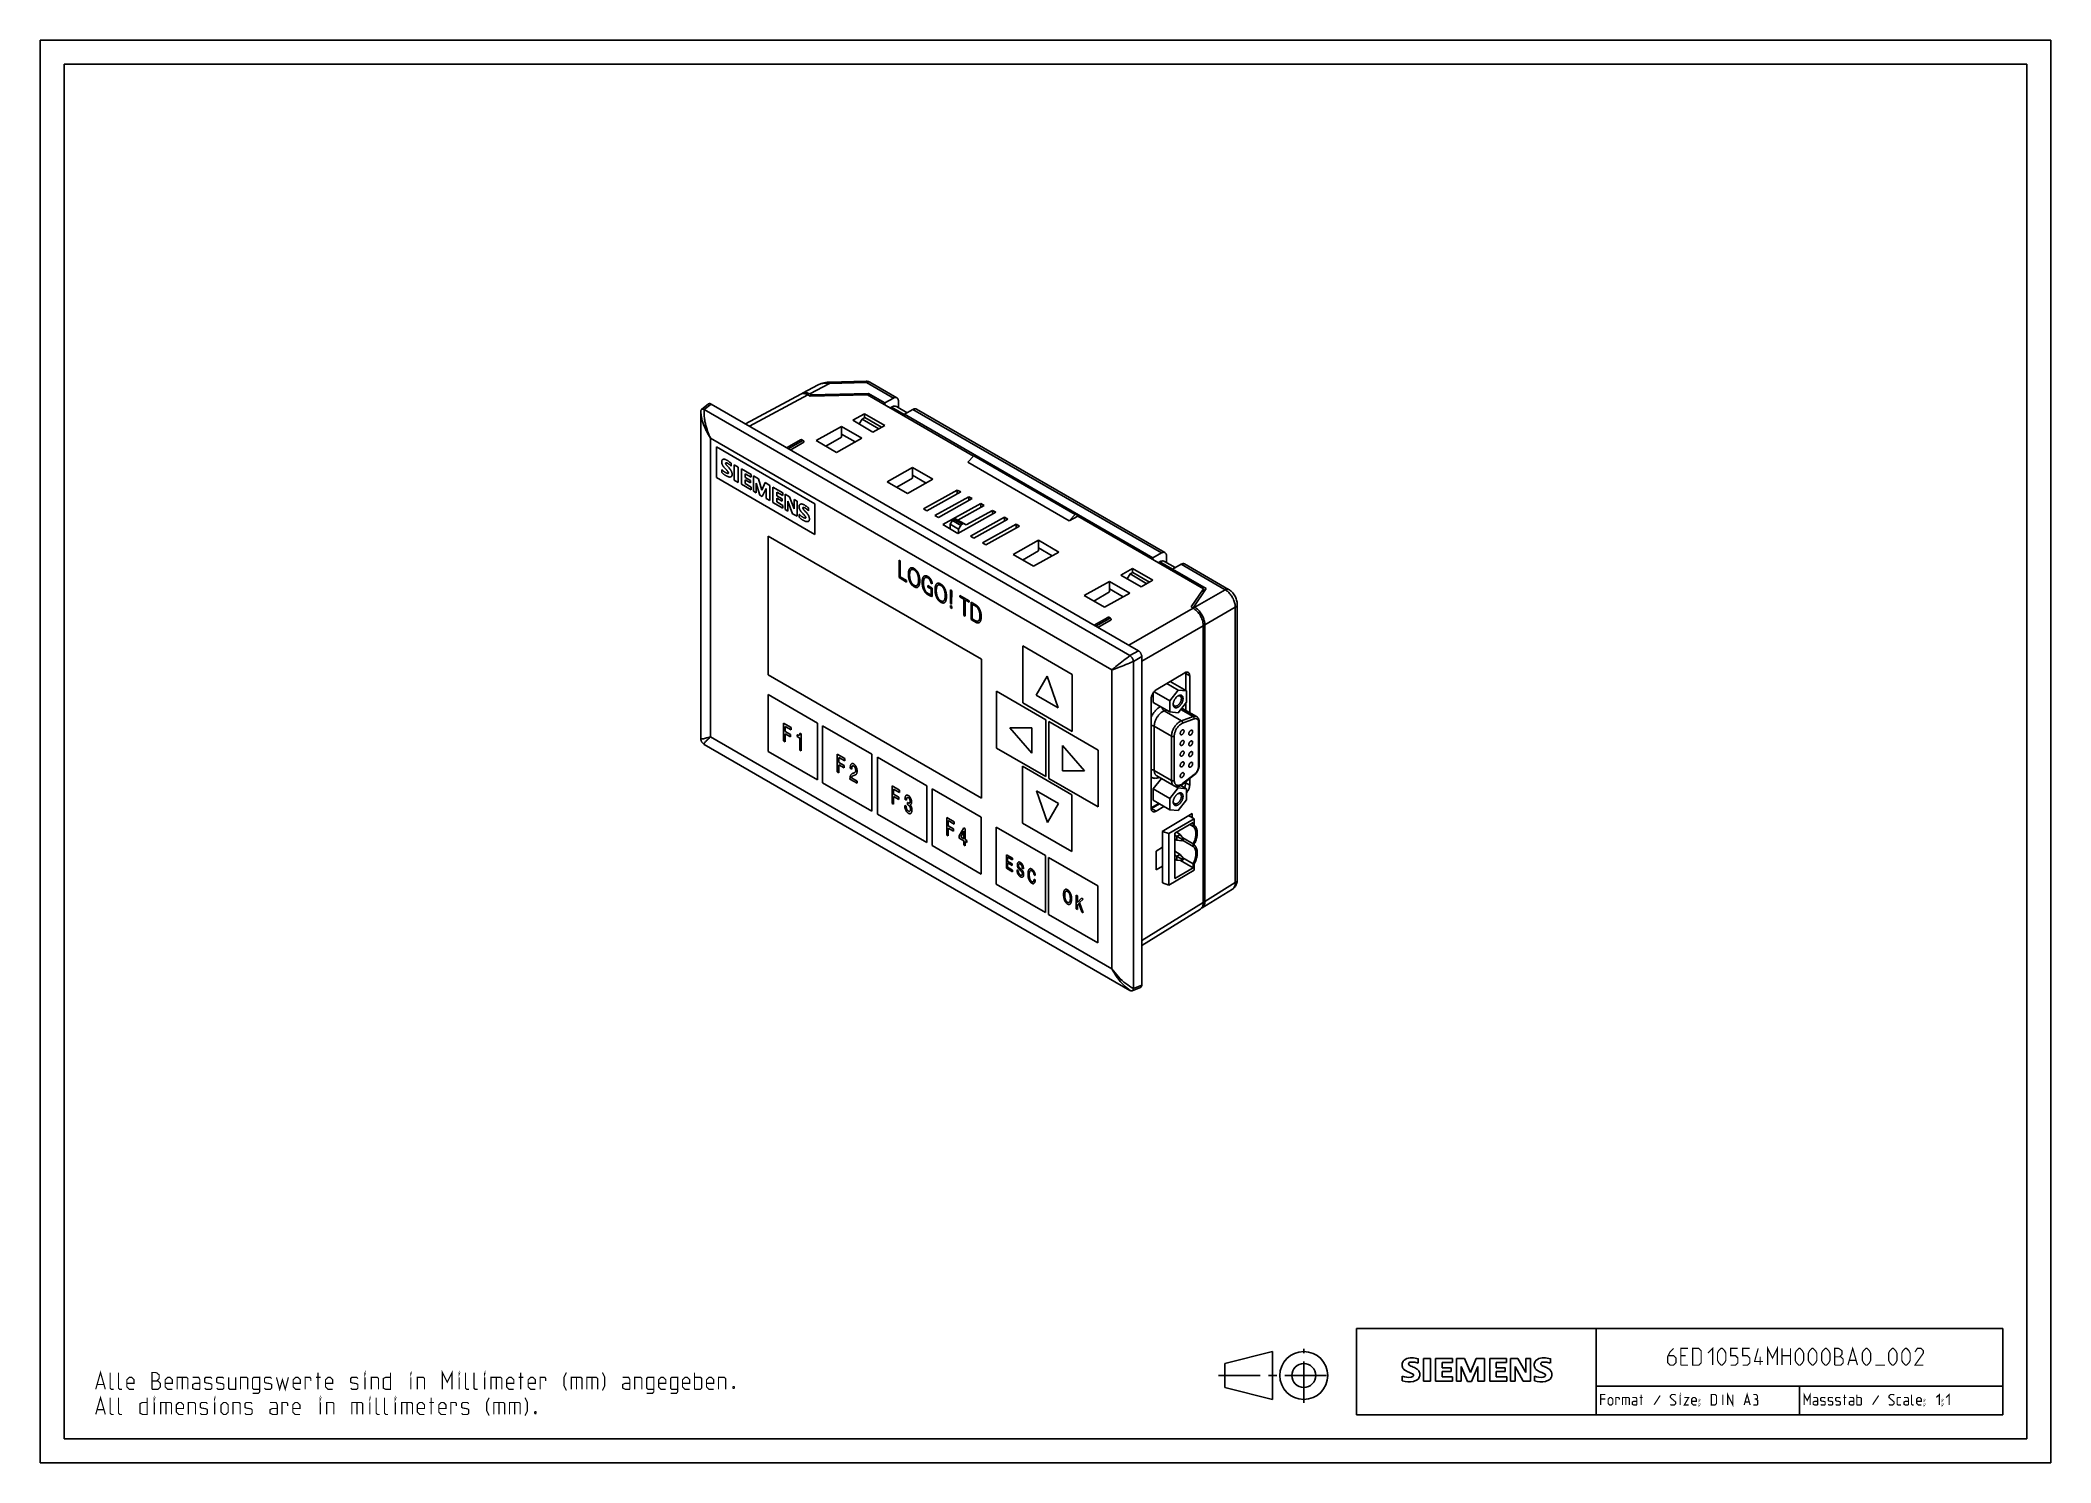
# Model space of a CAD drawing. Extents: x 0 to 420, y 0 to 297.
import ezdxf

# ---------------------------------------------------------------- set-up
doc = ezdxf.new("R2010")
doc.units = 0
doc.header["$LTSCALE"] = 23.1
doc.linetypes.add('CENTER', pattern=[0.6, 0.375, -0.075, 0.075, -0.075])
doc.layers.get('0').update_dxf_attribs({"linetype": 'CONTINUOUS'})
for name, color, linetype in [('40000_ISO', 7, 'CONTINUOUS'), ('90000_FRAME', 7, 'CONTINUOUS'), ('91000_TIP', 7, 'CONTINUOUS')]:
    doc.layers.add(name, color=color, linetype=linetype)

msp = doc.modelspace()

# ---------------------------------------------------------------- linework, layer by layer
at = {"color": 7, "linetype": 'CONTINUOUS'}
for p, q in [((0, 0), (0, 297)), ((0, 297), (420, 297)), ((420, 0), (420, 297)), ((0, 0), (420, 0))]:
    msp.add_line(p, q, dxfattribs=at)
at = {"layer": '40000_ISO', "color": 7, "linetype": 'CONTINUOUS'}
for p, q in [((158.89, 223.13), (147.33, 216.91)), ((160.36, 222.97), (148.19, 216.42)), ((158.89, 223.13), (159, 223.18)), ((159, 223.18), (159.15, 223.23)), ((159.24, 223.29), (159.15, 223.23)), ((159.15, 223.23), (159.3, 223.25)), ((159.26, 223.3), (159.24, 223.29)), ((162.54, 225.06), (159.26, 223.3)), ((159.37, 223.35), (159.26, 223.3)), ((159.3, 223.25), (159.47, 223.26)), ((159.52, 223.4), (159.37, 223.35)), ((159.47, 223.26), (159.64, 223.24)), ((159.68, 223.42), (159.52, 223.4)), ((159.64, 223.24), (159.82, 223.2)), ((159.84, 223.43), (159.68, 223.42)), ((159.82, 223.2), (159.99, 223.14)), ((160.01, 223.41), (159.84, 223.43)), ((159.99, 223.14), (160.18, 223.07)), ((160.19, 223.37), (160.01, 223.41)), ((160.18, 223.07), (160.36, 222.97)), ((160.37, 223.32), (160.19, 223.37)), ((160.36, 222.97), (160.81, 222.71)), ((160.55, 223.24), (160.37, 223.32)), ((160.74, 223.14), (160.55, 223.24)), ((164.86, 225.36), (160.74, 223.14)), ((160.74, 223.14), (161, 222.98)), ((172.83, 222.99), (160.81, 222.71)), ((161, 222.98), (173.03, 223.26)), ((161, 222.72), (161, 222.98)), ((162.58, 225.09), (162.53, 225.06)), ((162.65, 225.12), (162.54, 225.06)), ((162.85, 225.21), (162.58, 225.09)), ((162.83, 225.2), (162.65, 225.12)), ((163.02, 225.27), (162.83, 225.2)), ((163.12, 225.32), (162.85, 225.21)), ((163.22, 225.32), (163.02, 225.27)), ((163.42, 225.42), (163.12, 225.32)), ((163.41, 225.36), (163.22, 225.32)), ((163.61, 225.39), (163.41, 225.36)), ((163.72, 225.49), (163.42, 225.42)), ((163.8, 225.41), (163.61, 225.39)), ((164.04, 225.55), (163.72, 225.49)), ((163.99, 225.42), (163.8, 225.41)), ((164.18, 225.42), (163.99, 225.42)), ((164.37, 225.6), (164.04, 225.55)), ((164.36, 225.42), (164.18, 225.42)), ((164.53, 225.4), (164.36, 225.42)), ((164.71, 225.62), (164.37, 225.6)), ((164.7, 225.38), (164.53, 225.4)), ((164.86, 225.36), (164.7, 225.38)), ((164.81, 225.62), (164.71, 225.62)), ((172.55, 225.8), (164.81, 225.62)), ((164.82, 225.6), (164.81, 225.62)), ((164.81, 225.62), (164.81, 225.62)), ((164.83, 225.56), (164.82, 225.6)), ((164.84, 225.51), (164.83, 225.56)), ((164.85, 225.44), (164.84, 225.51)), ((164.86, 225.36), (164.85, 225.44)), ((172.6, 225.54), (164.86, 225.36)), ((172.56, 225.78), (172.55, 225.8)), ((172.55, 225.8), (172.55, 225.8)), ((172.55, 225.8), (172.71, 225.8)), ((172.57, 225.74), (172.56, 225.78)), ((172.58, 225.69), (172.57, 225.74)), ((172.59, 225.62), (172.58, 225.69)), ((172.6, 225.54), (172.59, 225.62)), ((172.71, 225.59), (172.6, 225.54)), ((172.6, 225.54), (178.22, 222.29)), ((172.71, 225.8), (172.87, 225.77)), ((172.82, 225.63), (172.71, 225.59)), ((172.92, 225.66), (172.82, 225.63)), ((194.99, 210.19), (172.83, 222.99)), ((172.87, 225.77), (173.03, 225.73)), ((173.02, 225.67), (172.92, 225.66)), ((173.12, 225.67), (173.02, 225.67)), ((173.03, 225.73), (173.19, 225.67)), ((173.03, 223.26), (173.03, 222.88)), ((173.03, 223.26), (176.44, 221.3)), ((173.21, 225.65), (173.12, 225.67)), ((173.19, 225.67), (173.33, 225.6)), ((173.3, 225.62), (173.21, 225.65)), ((173.33, 225.6), (173.3, 225.62)), ((173.33, 225.6), (178.95, 222.35)), ((137.99, 219.56), (138, 219.63)), ((137.99, 219.48), (137.99, 219.56)), ((137.99, 219.48), (137.99, 151.21)), ((138.01, 219.2), (137.99, 219.48)), ((138, 219.63), (138.01, 219.7)), ((138.01, 219.7), (138.04, 219.76)), ((138.04, 218.92), (138.01, 219.2)), ((138.04, 219.76), (138.07, 219.82)), ((138.08, 218.64), (138.04, 218.92)), ((138.07, 219.82), (138.11, 219.86)), ((138.13, 218.38), (138.08, 218.64)), ((138.11, 219.86), (138.14, 219.89)), ((139.62, 221.08), (138.14, 219.89)), ((138.14, 219.89), (138.15, 219.9)), ((138.15, 219.9), (138.2, 219.93)), ((138.2, 219.93), (138.26, 219.95)), ((138.26, 219.95), (138.33, 219.97)), ((138.33, 219.97), (138.39, 219.97)), ((138.39, 219.97), (138.47, 219.96)), ((138.47, 219.96), (138.54, 219.95)), ((138.54, 219.95), (138.62, 219.92)), ((138.62, 219.92), (138.69, 219.88)), ((138.68, 219.58), (138.68, 219.89)), ((138.68, 219.28), (138.68, 219.58)), ((138.69, 218.99), (138.68, 219.28)), ((140.16, 221.05), (138.69, 219.88)), ((227.65, 168.52), (138.69, 219.88)), ((138.7, 218.71), (138.69, 218.99)), ((138.73, 218.44), (138.7, 218.71)), ((138.76, 218.17), (138.73, 218.44)), ((139.62, 221.08), (139.64, 221.09)), ((139.64, 221.09), (139.69, 221.12)), ((139.69, 221.12), (139.75, 221.14)), ((139.75, 221.14), (139.81, 221.15)), ((139.81, 221.15), (139.87, 221.15)), ((139.87, 221.15), (139.94, 221.14)), ((139.94, 221.14), (140.01, 221.12)), ((140.01, 221.12), (140.08, 221.09)), ((140.08, 221.09), (140.16, 221.05)), ((229.4, 169.53), (140.16, 221.05)), ((169.72, 217.65), (172.19, 219.03)), ((172.19, 218.22), (172.19, 219.03)), ((172.19, 219.03), (176.44, 216.58)), ((178.22, 222.29), (176.44, 221.3)), ((176.44, 221.3), (176.44, 220.91)), ((177.05, 220.55), (177.14, 220.6)), ((177.14, 220.5), (177.14, 220.6)), ((177.85, 220.42), (177.57, 220.26)), ((177.85, 220.42), (177.98, 220.49)), ((177.85, 220.42), (180.51, 218.88)), ((177.98, 220.49), (178.1, 220.54)), ((178.1, 220.54), (178.22, 220.58)), ((178.33, 222.35), (178.22, 222.29)), ((178.22, 220.58), (178.33, 220.6)), ((178.44, 222.39), (178.33, 222.35)), ((178.33, 220.6), (178.45, 220.61)), ((178.55, 222.41), (178.44, 222.39)), ((178.45, 220.61), (178.56, 220.61)), ((178.65, 222.42), (178.55, 222.41)), ((178.56, 220.61), (178.66, 220.59)), ((178.75, 222.42), (178.65, 222.42)), ((178.66, 220.59), (178.76, 220.56)), ((178.84, 222.4), (178.75, 222.42)), ((178.76, 220.56), (178.85, 220.52)), ((178.92, 222.37), (178.84, 222.4)), ((178.85, 220.52), (181.08, 219.23)), ((178.95, 222.35), (178.92, 222.37)), ((179, 222.33), (178.95, 222.35)), ((179.07, 222.27), (179, 222.33)), ((179.13, 222.19), (179.07, 222.27)), ((179.18, 222.11), (179.13, 222.19)), ((179.21, 222.01), (179.18, 222.11)), ((179.24, 221.91), (179.21, 222.01)), ((179.26, 221.79), (179.24, 221.91)), ((179.27, 221.67), (179.26, 221.79)), ((179.27, 221.67), (179.27, 220.28)), ((182.32, 219.92), (180.54, 218.93)), ((180.54, 218.93), (180.54, 218.54)), ((180.54, 218.93), (232.44, 188.96)), ((182.32, 219.92), (182.44, 219.98)), ((182.32, 219.92), (234.23, 189.96)), ((182.44, 219.98), (182.54, 220.02)), ((182.54, 220.02), (182.65, 220.04)), ((182.65, 220.04), (182.75, 220.06)), ((182.75, 220.06), (182.85, 220.05)), ((182.85, 220.05), (182.94, 220.04)), ((182.94, 220.04), (183.02, 220)), ((183.02, 220), (183.06, 219.99)), ((183.06, 219.99), (234.96, 190.02)), ((138.18, 218.12), (138.13, 218.38)), ((138.24, 217.87), (138.18, 218.12)), ((138.3, 217.63), (138.24, 217.87)), ((138.37, 217.4), (138.3, 217.63)), ((138.44, 217.18), (138.37, 217.4)), ((138.51, 216.96), (138.44, 217.18)), ((138.58, 216.75), (138.51, 216.96)), ((138.66, 216.55), (138.58, 216.75)), ((138.74, 216.35), (138.66, 216.55)), ((138.81, 216.17), (138.74, 216.35)), ((138.79, 217.91), (138.76, 218.17)), ((138.83, 217.67), (138.79, 217.91)), ((138.89, 215.98), (138.81, 216.17)), ((138.87, 217.43), (138.83, 217.67)), ((138.91, 217.19), (138.87, 217.43)), ((138.97, 215.8), (138.89, 215.98)), ((138.96, 216.97), (138.91, 217.19)), ((139.01, 216.75), (138.96, 216.97)), ((139.06, 215.63), (138.97, 215.8)), ((139.06, 216.54), (139.01, 216.75)), ((139.12, 216.34), (139.06, 216.54)), ((139.14, 215.46), (139.06, 215.63)), ((139.17, 216.14), (139.12, 216.34)), ((139.22, 215.29), (139.14, 215.46)), ((139.23, 215.95), (139.17, 216.14)), ((139.31, 215.13), (139.22, 215.29)), ((139.29, 215.76), (139.23, 215.95)), ((139.35, 215.58), (139.29, 215.76)), ((139.4, 214.96), (139.31, 215.13)), ((139.41, 215.4), (139.35, 215.58)), ((139.49, 214.8), (139.4, 214.96)), ((139.48, 215.22), (139.41, 215.4)), ((139.54, 215.05), (139.48, 215.22)), ((139.59, 214.64), (139.49, 214.8)), ((139.61, 214.87), (139.54, 215.05)), ((139.69, 214.47), (139.59, 214.64)), ((139.69, 214.69), (139.61, 214.87)), ((139.76, 214.51), (139.69, 214.69)), ((139.79, 214.3), (139.69, 214.47)), ((139.84, 214.33), (139.76, 214.51)), ((139.9, 214.13), (139.79, 214.3)), ((139.93, 214.14), (139.84, 214.33)), ((162.1, 213.4), (167.4, 216.36)), ((167.4, 214.16), (167.4, 216.36)), ((167.4, 216.36), (171.64, 213.91)), ((167.4, 214.77), (170.24, 213.13)), ((167.4, 214.59), (167.55, 214.68)), ((173.96, 215.2), (169.72, 217.65)), ((171.69, 217.89), (171.05, 216.88)), ((171.69, 217.89), (172.23, 218.22)), ((171.69, 217.89), (175.18, 215.88)), ((172.23, 218.22), (175.74, 216.19)), ((176.44, 216.58), (173.96, 215.2)), ((140.02, 213.95), (139.9, 214.13)), ((140.02, 213.95), (139.93, 214.14)), ((140.02, 213.95), (140.02, 151.57)), ((223.88, 165.53), (140.02, 213.95)), ((141.24, 212.08), (141.24, 205.69)), ((161.79, 200.22), (141.24, 212.08)), ((156.02, 211.94), (158.85, 213.57)), ((159.2, 213.37), (156.37, 211.74)), ((159.55, 213.05), (156.78, 211.5)), ((158.85, 213.57), (158.89, 213.6)), ((159.2, 213.37), (158.85, 213.57)), ((158.89, 213.6), (158.94, 213.61)), ((158.94, 213.61), (158.98, 213.62)), ((158.98, 213.62), (159.02, 213.62)), ((159.02, 213.62), (159.06, 213.61)), ((159.06, 213.61), (159.1, 213.6)), ((159.45, 213.39), (159.1, 213.6)), ((159.25, 213.39), (159.2, 213.37)), ((159.29, 213.41), (159.25, 213.39)), ((159.33, 213.42), (159.29, 213.41)), ((159.38, 213.42), (159.33, 213.42)), ((159.41, 213.41), (159.38, 213.42)), ((159.45, 213.39), (159.41, 213.41)), ((159.48, 213.37), (159.45, 213.39)), ((159.51, 213.34), (159.48, 213.37)), ((159.53, 213.31), (159.51, 213.34)), ((159.54, 213.26), (159.53, 213.31)), ((159.55, 213.22), (159.54, 213.26)), ((159.55, 213.16), (159.55, 213.22)), ((159.55, 213.16), (159.55, 213.05)), ((166.34, 210.95), (162.1, 213.4)), ((164.09, 212.25), (167.4, 214.16)), ((171.64, 213.91), (166.34, 210.95)), ((195, 210.21), (193.76, 208.9)), ((195, 210.21), (195.04, 210.24)), ((216.22, 197.96), (195, 210.21)), ((195.04, 210.24), (195.07, 210.27)), ((195.07, 210.27), (195.1, 210.28)), ((195.1, 210.28), (195.14, 210.3)), ((195.14, 210.3), (195.17, 210.3)), ((195.17, 210.3), (195.2, 210.3)), ((195.2, 210.3), (195.22, 210.29)), ((195.22, 210.29), (195.23, 210.29)), ((216.45, 198.04), (195.23, 210.29)), ((142.38, 209.13), (142.37, 209.08)), ((142.37, 209.08), (142.37, 209.04)), ((142.37, 209.04), (142.37, 208.99)), ((142.37, 208.99), (142.37, 208.95)), ((142.37, 208.95), (142.37, 208.91)), ((142.37, 208.91), (142.37, 208.86)), ((142.37, 208.86), (142.38, 208.82)), ((142.39, 209.17), (142.38, 209.13)), ((142.38, 208.82), (142.38, 208.77)), ((142.38, 208.77), (142.39, 208.73)), ((142.4, 209.21), (142.39, 209.17)), ((142.39, 208.73), (142.4, 208.68)), ((142.41, 209.25), (142.4, 209.21)), ((142.4, 208.68), (142.41, 208.64)), ((142.4, 206.73), (142.4, 207.34)), ((142.46, 207.28), (142.4, 207.34)), ((142.4, 206.73), (142.47, 206.67)), ((142.42, 209.28), (142.41, 209.25)), ((142.41, 208.64), (142.42, 208.59)), ((142.44, 209.31), (142.42, 209.28)), ((142.42, 208.59), (142.43, 208.55)), ((142.43, 208.55), (142.45, 208.5)), ((142.46, 209.34), (142.44, 209.31)), ((142.45, 208.5), (142.47, 208.45)), ((142.47, 209.37), (142.46, 209.34)), ((142.52, 207.22), (142.46, 207.28)), ((142.49, 209.39), (142.47, 209.37)), ((142.47, 208.45), (142.49, 208.41)), ((142.47, 206.67), (142.54, 206.6)), ((142.52, 209.41), (142.49, 209.39)), ((142.49, 208.41), (142.51, 208.36)), ((142.51, 208.36), (142.53, 208.32)), ((142.54, 209.43), (142.52, 209.41)), ((142.58, 207.17), (142.52, 207.22)), ((142.53, 208.32), (142.55, 208.27)), ((142.57, 209.45), (142.54, 209.43)), ((142.54, 206.6), (142.62, 206.54)), ((142.55, 208.27), (142.58, 208.22)), ((142.6, 209.47), (142.57, 209.45)), ((142.58, 208.22), (142.61, 208.17)), ((142.64, 207.11), (142.58, 207.17)), ((142.62, 209.48), (142.6, 209.47)), ((142.61, 208.17), (142.63, 208.12)), ((142.66, 209.49), (142.62, 209.48)), ((142.62, 206.54), (142.69, 206.48)), ((142.63, 208.12), (142.66, 208.08)), ((142.7, 207.06), (142.64, 207.11)), ((142.69, 209.5), (142.66, 209.49)), ((142.66, 208.08), (142.69, 208.03)), ((142.72, 209.51), (142.69, 209.5)), ((142.69, 208.03), (142.73, 207.99)), ((142.69, 206.48), (142.76, 206.42)), ((142.76, 207.01), (142.7, 207.06)), ((142.76, 209.51), (142.72, 209.51)), ((142.73, 207.99), (142.76, 207.94)), ((142.8, 209.52), (142.76, 209.51)), ((142.76, 207.94), (142.79, 207.9)), ((142.82, 206.96), (142.76, 207.01)), ((142.76, 206.42), (142.83, 206.37)), ((142.79, 207.9), (142.83, 207.86)), ((142.85, 209.52), (142.8, 209.52)), ((142.88, 206.92), (142.82, 206.96)), ((142.83, 207.86), (142.86, 207.82)), ((142.83, 206.37), (142.9, 206.32)), ((142.89, 209.51), (142.85, 209.52)), ((142.86, 207.82), (142.94, 207.73)), ((142.94, 206.87), (142.88, 206.92)), ((142.94, 209.51), (142.89, 209.51)), ((142.9, 206.32), (142.97, 206.27)), ((142.99, 209.5), (142.94, 209.51)), ((142.94, 207.73), (143.01, 207.65)), ((143, 206.83), (142.94, 206.87)), ((142.97, 206.27), (143.04, 206.22)), ((143.04, 209.49), (142.99, 209.5)), ((143.06, 206.8), (143, 206.83)), ((143.01, 207.65), (143.09, 207.57)), ((143.09, 209.47), (143.04, 209.49)), ((143.04, 206.22), (143.1, 206.18)), ((143.12, 206.76), (143.06, 206.8)), ((143.15, 209.46), (143.09, 209.47)), ((143.09, 207.57), (143.19, 207.46)), ((143.1, 206.18), (143.17, 206.14)), ((143.17, 206.73), (143.12, 206.76)), ((143.2, 209.44), (143.15, 209.46)), ((143.17, 208.72), (143.18, 208.73)), ((143.17, 208.71), (143.17, 208.72)), ((143.17, 208.69), (143.17, 208.71)), ((143.17, 208.68), (143.17, 208.69)), ((143.17, 208.66), (143.17, 208.68)), ((143.17, 208.64), (143.17, 208.66)), ((143.17, 208.62), (143.17, 208.64)), ((143.18, 208.6), (143.17, 208.62)), ((143.22, 206.71), (143.17, 206.73)), ((143.17, 206.14), (143.23, 206.1)), ((143.18, 208.73), (143.19, 208.75)), ((143.19, 208.58), (143.18, 208.6)), ((143.19, 208.75), (143.2, 208.76)), ((143.2, 208.56), (143.19, 208.58)), ((143.19, 207.46), (143.29, 207.35)), ((143.26, 209.42), (143.2, 209.44)), ((143.2, 208.76), (143.21, 208.76)), ((143.21, 208.54), (143.2, 208.56)), ((143.21, 208.76), (143.22, 208.77)), ((143.22, 208.5), (143.21, 208.54)), ((143.22, 208.77), (143.23, 208.77)), ((143.24, 208.47), (143.22, 208.5)), ((143.26, 206.68), (143.22, 206.71)), ((143.23, 208.77), (143.25, 208.78)), ((143.23, 206.1), (143.3, 206.06)), ((143.26, 208.44), (143.24, 208.47)), ((143.25, 208.78), (143.27, 208.78)), ((143.32, 209.39), (143.26, 209.42)), ((143.28, 208.41), (143.26, 208.44)), ((143.31, 206.66), (143.26, 206.68)), ((143.27, 208.78), (143.3, 208.78)), ((143.3, 208.38), (143.28, 208.41)), ((143.29, 207.35), (143.4, 207.23)), ((143.3, 208.78), (143.33, 208.78)), ((143.32, 208.35), (143.3, 208.38)), ((143.3, 206.06), (143.36, 206.03)), ((143.35, 206.64), (143.31, 206.66)), ((143.38, 209.36), (143.32, 209.39)), ((143.36, 208.3), (143.32, 208.35)), ((143.33, 208.78), (143.35, 208.77)), ((143.35, 208.77), (143.38, 208.77)), ((143.39, 206.62), (143.35, 206.64)), ((143.4, 208.26), (143.36, 208.3)), ((143.36, 206.03), (143.43, 205.99)), ((143.44, 209.33), (143.38, 209.36)), ((143.38, 208.77), (143.41, 208.76)), ((143.43, 206.61), (143.39, 206.62)), ((143.44, 208.21), (143.4, 208.26)), ((143.4, 207.23), (143.44, 207.19)), ((143.41, 208.76), (143.44, 208.75)), ((143.46, 206.6), (143.43, 206.61)), ((143.43, 205.99), (143.49, 205.96)), ((143.5, 209.3), (143.44, 209.33)), ((143.44, 208.75), (143.47, 208.74)), ((143.48, 208.16), (143.44, 208.21)), ((143.44, 207.19), (143.48, 207.15)), ((143.5, 206.59), (143.46, 206.6)), ((143.47, 208.74), (143.5, 208.72)), ((143.52, 208.12), (143.48, 208.16)), ((143.48, 207.15), (143.52, 207.1)), ((143.49, 205.96), (143.56, 205.93)), ((143.56, 209.26), (143.5, 209.3)), ((143.5, 208.72), (143.54, 208.71)), ((143.53, 206.58), (143.5, 206.59)), ((143.63, 208.01), (143.52, 208.12)), ((143.52, 207.1), (143.56, 207.05)), ((143.56, 206.57), (143.53, 206.58)), ((143.54, 208.71), (143.57, 208.69)), ((143.63, 209.22), (143.56, 209.26)), ((143.56, 207.05), (143.6, 207)), ((143.59, 206.57), (143.56, 206.57)), ((143.56, 205.93), (143.62, 205.91)), ((143.57, 208.69), (143.6, 208.68)), ((143.62, 206.57), (143.59, 206.57)), ((143.6, 208.68), (143.63, 208.66)), ((143.6, 207), (143.61, 206.98)), ((143.61, 206.98), (143.63, 206.96)), ((143.64, 206.57), (143.62, 206.57)), ((143.62, 205.91), (143.68, 205.89)), ((143.69, 209.18), (143.63, 209.22)), ((143.63, 208.66), (143.69, 208.63)), ((143.73, 207.9), (143.63, 208.01)), ((143.63, 206.96), (143.65, 206.93)), ((143.66, 206.57), (143.64, 206.57)), ((143.65, 206.93), (143.67, 206.9)), ((143.67, 206.57), (143.66, 206.57)), ((143.67, 206.9), (143.68, 206.88)), ((143.69, 206.57), (143.67, 206.57)), ((143.68, 206.88), (143.7, 206.85)), ((143.68, 205.89), (143.73, 205.87)), ((143.76, 209.14), (143.69, 209.18)), ((143.69, 208.63), (143.74, 208.59)), ((143.7, 206.58), (143.69, 206.57)), ((143.7, 206.85), (143.71, 206.82)), ((143.72, 206.59), (143.7, 206.58)), ((143.71, 206.82), (143.72, 206.8)), ((143.72, 206.8), (143.73, 206.78)), ((143.73, 206.6), (143.72, 206.59)), ((143.83, 207.79), (143.73, 207.9)), ((143.73, 206.78), (143.74, 206.76)), ((143.74, 206.62), (143.73, 206.61)), ((143.73, 206.61), (143.73, 206.6)), ((143.73, 205.87), (143.79, 205.85)), ((143.74, 208.59), (143.8, 208.55)), ((143.74, 206.76), (143.75, 206.74)), ((143.75, 206.64), (143.74, 206.62)), ((143.75, 206.74), (143.75, 206.72)), ((143.75, 206.72), (143.75, 206.7)), ((143.75, 206.7), (143.75, 206.69)), ((143.75, 206.69), (143.75, 206.67)), ((143.75, 206.67), (143.75, 206.65)), ((143.75, 206.65), (143.75, 206.64)), ((143.84, 209.08), (143.76, 209.14)), ((143.79, 205.85), (143.85, 205.84)), ((143.8, 208.55), (143.85, 208.52)), ((143.9, 207.7), (143.83, 207.79)), ((143.93, 209.01), (143.84, 209.08)), ((143.85, 208.52), (143.91, 208.47)), ((143.85, 205.84), (143.9, 205.83)), ((143.98, 207.62), (143.9, 207.7)), ((143.9, 205.83), (143.95, 205.82)), ((143.91, 208.47), (143.97, 208.42)), ((144.02, 208.94), (143.93, 209.01)), ((143.95, 205.82), (144, 205.81)), ((143.97, 208.42), (144.03, 208.37)), ((144.05, 207.53), (143.98, 207.62)), ((144, 205.81), (144.05, 205.81)), ((144.13, 208.86), (144.02, 208.94)), ((144.03, 208.37), (144.09, 208.32)), ((144.09, 207.48), (144.05, 207.53)), ((144.05, 205.81), (144.1, 205.81)), ((144.09, 208.32), (144.16, 208.26)), ((144.12, 207.44), (144.09, 207.48)), ((144.1, 205.81), (144.14, 205.81)), ((144.16, 207.39), (144.12, 207.44)), ((144.36, 208.68), (144.13, 208.86)), ((144.14, 205.81), (144.17, 205.82)), ((144.16, 208.26), (144.23, 208.2)), ((144.19, 207.35), (144.16, 207.39)), ((144.17, 205.82), (144.2, 205.82)), ((144.23, 207.29), (144.19, 207.35)), ((144.2, 205.82), (144.23, 205.83)), ((144.23, 208.2), (144.3, 208.13)), ((144.27, 207.24), (144.23, 207.29)), ((144.23, 205.83), (144.27, 205.84)), ((144.3, 207.19), (144.27, 207.24)), ((144.27, 205.84), (144.3, 205.85)), ((144.3, 208.13), (144.36, 208.07)), ((144.33, 207.13), (144.3, 207.19)), ((144.3, 205.85), (144.32, 205.86)), ((144.32, 205.86), (144.35, 205.88)), ((144.36, 207.07), (144.33, 207.13)), ((144.35, 205.88), (144.38, 205.9)), ((144.36, 208.68), (144.36, 208.07)), ((144.39, 207.01), (144.36, 207.07)), ((144.38, 205.9), (144.4, 205.92)), ((144.42, 206.96), (144.39, 207.01)), ((144.4, 205.92), (144.43, 205.94)), ((144.44, 206.9), (144.42, 206.96)), ((144.43, 205.94), (144.45, 205.97)), ((144.46, 206.85), (144.44, 206.9)), ((144.45, 205.97), (144.47, 206)), ((144.48, 206.79), (144.46, 206.85)), ((144.47, 206), (144.49, 206.03)), ((144.5, 206.74), (144.48, 206.79)), ((144.49, 206.03), (144.5, 206.06)), ((144.51, 206.68), (144.5, 206.74)), ((144.5, 206.06), (144.51, 206.1)), ((144.52, 206.64), (144.51, 206.68)), ((144.51, 206.1), (144.52, 206.13)), ((144.53, 206.59), (144.52, 206.64)), ((144.52, 206.13), (144.53, 206.17)), ((144.54, 206.54), (144.53, 206.59)), ((144.53, 206.17), (144.54, 206.2)), ((144.55, 206.5), (144.54, 206.54)), ((144.54, 206.2), (144.55, 206.24)), ((144.55, 206.45), (144.55, 206.5)), ((144.55, 206.41), (144.55, 206.45)), ((144.55, 206.36), (144.55, 206.41)), ((144.55, 206.32), (144.55, 206.36)), ((144.55, 206.28), (144.55, 206.32)), ((144.55, 206.24), (144.55, 206.28)), ((144.98, 208.36), (144.98, 205.17)), ((145.83, 207.87), (144.98, 208.36)), ((145.83, 204.68), (145.83, 207.87)), ((146.47, 204.31), (146.47, 207.49)), ((146.47, 207.49), (148.5, 206.33)), ((147.27, 206.46), (147.27, 205.72)), ((148.5, 205.75), (147.27, 206.46)), ((148.5, 206.33), (148.5, 205.75)), ((149.02, 202.84), (149.02, 206.02)), ((149.02, 206.02), (150.02, 205.45)), ((176.95, 204.83), (182.25, 207.78)), ((182.25, 205.59), (182.25, 207.78)), ((182.25, 207.78), (186.49, 205.33)), ((182.25, 206.19), (185.09, 204.55)), ((193.76, 208.9), (214.97, 196.65)), ((161.79, 193.82), (141.24, 205.69)), ((144.98, 205.17), (145.83, 204.68)), ((148.53, 203.13), (146.47, 204.31)), ((147.27, 205.72), (148.35, 205.09)), ((147.27, 205.21), (147.27, 204.43)), ((148.35, 204.58), (147.27, 205.21)), ((147.27, 204.43), (148.53, 203.7)), ((148.35, 205.09), (148.35, 204.58)), ((148.53, 203.7), (148.53, 203.13)), ((149.58, 202.52), (149.02, 202.84)), ((149.58, 204.55), (149.58, 202.52)), ((150.34, 202.04), (149.58, 204.55)), ((150.02, 205.45), (150.75, 203.09)), ((150.84, 201.75), (150.34, 202.04)), ((150.75, 203.09), (151.43, 204.63)), ((151.63, 203.4), (150.84, 201.75)), ((151.43, 204.63), (152.43, 204.06)), ((151.63, 201.33), (151.63, 203.4)), ((152.43, 204.06), (152.43, 200.87)), ((153.07, 200.5), (153.07, 203.69)), ((153.07, 203.69), (155.12, 202.5)), ((153.89, 202.64), (153.89, 201.89)), ((155.12, 201.92), (153.89, 202.64)), ((153.89, 201.89), (154.98, 201.26)), ((155.12, 202.5), (155.12, 201.92)), ((155.62, 199.03), (155.62, 202.21)), ((155.62, 202.21), (156.53, 201.69)), ((156.53, 201.69), (157.5, 199.16)), ((181.19, 202.38), (176.95, 204.83)), ((178.94, 203.68), (182.25, 205.59)), ((186.49, 205.33), (181.19, 202.38)), ((184.5, 199.15), (191.57, 203.09)), ((192.28, 202.68), (185.21, 198.74)), ((186.91, 197.76), (193.98, 201.7)), ((191.57, 202.29), (191.57, 203.09)), ((191.57, 203.09), (192.28, 202.68)), ((193.98, 200.9), (193.98, 201.7)), ((193.98, 201.7), (194.69, 201.29)), ((152.43, 200.87), (151.63, 201.33)), ((155.15, 199.3), (153.07, 200.5)), ((153.89, 201.38), (153.89, 200.6)), ((154.98, 200.76), (153.89, 201.38)), ((153.89, 200.6), (155.15, 199.88)), ((154.98, 201.26), (154.98, 200.76)), ((155.15, 199.88), (155.15, 199.3)), ((156.18, 198.71), (155.62, 199.03)), ((156.18, 200.74), (156.18, 198.71)), ((157.18, 198.13), (156.18, 200.74)), ((158.09, 197.61), (157.18, 198.13)), ((157.5, 199.16), (157.5, 201.13)), ((157.5, 201.13), (158.09, 200.79)), ((158.09, 200.79), (158.09, 197.61)), ((158.53, 199.75), (158.52, 199.71)), ((158.52, 199.71), (158.52, 199.66)), ((158.52, 199.66), (158.52, 199.62)), ((158.52, 199.62), (158.52, 199.57)), ((158.52, 199.57), (158.52, 199.53)), ((158.52, 199.53), (158.53, 199.49)), ((158.54, 199.83), (158.53, 199.79)), ((158.53, 199.79), (158.53, 199.75)), ((158.53, 199.49), (158.53, 199.44)), ((158.53, 199.44), (158.54, 199.4)), ((158.55, 199.87), (158.54, 199.83)), ((158.54, 199.4), (158.55, 199.35)), ((158.56, 199.91), (158.55, 199.87)), ((158.55, 199.35), (158.56, 199.31)), ((158.58, 199.94), (158.56, 199.91)), ((158.56, 199.31), (158.57, 199.26)), ((158.56, 197.4), (158.56, 198.01)), ((158.61, 197.95), (158.56, 198.01)), ((158.56, 197.4), (158.63, 197.34)), ((158.57, 199.26), (158.59, 199.22)), ((158.59, 199.97), (158.58, 199.94)), ((158.61, 200), (158.59, 199.97)), ((158.59, 199.22), (158.6, 199.17)), ((158.6, 199.17), (158.62, 199.12)), ((158.63, 200.02), (158.61, 200)), ((158.67, 197.9), (158.61, 197.95)), ((158.62, 199.12), (158.64, 199.08)), ((158.65, 200.05), (158.63, 200.02)), ((158.64, 199.08), (158.66, 199.03)), ((158.67, 200.07), (158.65, 200.05)), ((158.66, 199.03), (158.68, 198.99)), ((158.69, 200.09), (158.67, 200.07)), ((158.73, 197.84), (158.67, 197.9)), ((158.68, 198.99), (158.71, 198.94)), ((158.72, 200.11), (158.69, 200.09)), ((158.71, 198.94), (158.73, 198.89)), ((158.75, 200.13), (158.72, 200.11)), ((158.73, 198.89), (158.76, 198.84)), ((158.79, 197.78), (158.73, 197.84)), ((158.78, 200.14), (158.75, 200.13)), ((158.76, 198.84), (158.79, 198.79)), ((158.81, 200.15), (158.78, 200.14)), ((158.79, 198.79), (158.82, 198.75)), ((158.85, 197.73), (158.79, 197.78)), ((158.84, 200.16), (158.81, 200.15)), ((158.82, 198.75), (158.85, 198.7)), ((158.87, 200.17), (158.84, 200.16)), ((158.85, 198.7), (158.88, 198.66)), ((158.91, 197.68), (158.85, 197.73)), ((158.91, 200.17), (158.87, 200.17)), ((158.88, 198.66), (158.92, 198.61)), ((158.95, 200.18), (158.91, 200.17)), ((158.97, 197.64), (158.91, 197.68)), ((158.92, 198.61), (158.95, 198.57)), ((159, 200.18), (158.95, 200.18)), ((158.95, 198.57), (158.99, 198.53)), ((159.04, 197.59), (158.97, 197.64)), ((158.99, 198.53), (159.03, 198.48)), ((159.04, 200.18), (159, 200.18)), ((159.03, 198.48), (159.1, 198.4)), ((159.09, 200.17), (159.04, 200.18)), ((159.1, 197.55), (159.04, 197.59)), ((159.14, 200.16), (159.09, 200.17)), ((159.1, 198.4), (159.17, 198.31)), ((159.16, 197.51), (159.1, 197.55)), ((159.19, 200.15), (159.14, 200.16)), ((159.22, 197.47), (159.16, 197.51)), ((159.17, 198.31), (159.25, 198.23)), ((159.24, 200.14), (159.19, 200.15)), ((159.28, 197.44), (159.22, 197.47)), ((159.29, 200.12), (159.24, 200.14)), ((159.25, 198.23), (159.35, 198.12)), ((159.32, 197.41), (159.28, 197.44)), ((159.35, 200.11), (159.29, 200.12)), ((159.31, 199.38), (159.32, 199.39)), ((159.31, 199.36), (159.31, 199.38)), ((159.31, 199.34), (159.31, 199.36)), ((159.31, 199.32), (159.31, 199.34)), ((159.32, 199.29), (159.31, 199.32)), ((159.32, 199.41), (159.33, 199.42)), ((159.32, 199.39), (159.32, 199.41)), ((159.32, 199.27), (159.32, 199.29)), ((159.33, 199.25), (159.32, 199.27)), ((159.37, 197.38), (159.32, 197.41)), ((159.33, 199.42), (159.34, 199.44)), ((159.34, 199.22), (159.33, 199.25)), ((159.34, 199.44), (159.35, 199.45)), ((159.35, 199.2), (159.34, 199.22)), ((159.4, 200.09), (159.35, 200.11)), ((159.35, 199.45), (159.36, 199.45)), ((159.36, 199.17), (159.35, 199.2)), ((159.35, 198.12), (159.45, 198.01)), ((159.36, 199.45), (159.38, 199.46)), ((159.38, 199.14), (159.36, 199.17)), ((159.38, 199.46), (159.39, 199.47)), ((159.4, 199.12), (159.38, 199.14)), ((159.39, 199.47), (159.41, 199.47)), ((159.46, 200.06), (159.4, 200.09)), ((159.41, 199.09), (159.4, 199.12)), ((159.41, 199.47), (159.43, 199.47)), ((159.43, 199.07), (159.41, 199.09)), ((159.43, 199.47), (159.45, 199.47)), ((159.45, 199.04), (159.43, 199.07)), ((159.45, 199.47), (159.47, 199.46)), ((159.47, 199.02), (159.45, 199.04)), ((159.45, 198.01), (159.56, 197.9)), ((159.52, 200.03), (159.46, 200.06)), ((159.47, 199.46), (159.49, 199.46)), ((159.51, 198.97), (159.47, 199.02)), ((159.49, 199.46), (159.51, 199.45)), ((159.51, 199.45), (159.56, 199.44)), ((159.55, 198.92), (159.51, 198.97)), ((159.58, 200.01), (159.52, 200.03)), ((159.59, 198.87), (159.55, 198.92)), ((159.56, 199.44), (159.6, 199.42)), ((159.56, 197.9), (159.6, 197.86)), ((159.64, 199.97), (159.58, 200.01)), ((159.63, 198.83), (159.59, 198.87)), ((159.6, 199.42), (159.64, 199.4)), ((159.6, 197.86), (159.64, 197.81)), ((159.67, 198.78), (159.63, 198.83)), ((159.7, 199.94), (159.64, 199.97)), ((159.64, 199.4), (159.68, 199.38)), ((159.64, 197.81), (159.68, 197.77)), ((159.77, 198.67), (159.67, 198.78)), ((159.68, 199.38), (159.73, 199.36)), ((159.68, 197.77), (159.72, 197.72)), ((159.76, 199.9), (159.7, 199.94)), ((159.72, 197.72), (159.76, 197.67)), ((159.73, 199.36), (159.77, 199.34)), ((159.83, 199.86), (159.76, 199.9)), ((159.76, 197.67), (159.78, 197.65)), ((159.77, 199.34), (159.83, 199.3)), ((159.87, 198.57), (159.77, 198.67)), ((159.78, 197.65), (159.8, 197.62)), ((159.8, 197.62), (159.81, 197.6)), ((159.81, 197.6), (159.83, 197.57)), ((159.89, 199.82), (159.83, 199.86)), ((159.83, 199.3), (159.88, 199.27)), ((159.83, 197.57), (159.85, 197.55)), ((159.85, 197.55), (159.86, 197.52)), ((159.86, 197.52), (159.88, 197.49)), ((159.97, 198.45), (159.87, 198.57)), ((159.88, 199.27), (159.94, 199.23)), ((159.88, 197.49), (159.89, 197.47)), ((159.98, 199.75), (159.89, 199.82)), ((159.89, 197.47), (159.9, 197.45)), ((159.9, 197.45), (159.9, 197.43)), ((159.9, 197.43), (159.91, 197.41)), ((159.91, 197.41), (159.91, 197.39)), ((159.94, 199.23), (160, 199.19)), ((160.04, 198.37), (159.97, 198.45)), ((160.07, 199.69), (159.98, 199.75)), ((160, 199.19), (160.06, 199.14)), ((160.12, 198.29), (160.04, 198.37)), ((160.06, 199.14), (160.12, 199.09)), ((160.15, 199.63), (160.07, 199.69)), ((160.12, 199.09), (160.18, 199.04)), ((160.19, 198.2), (160.12, 198.29)), ((160.27, 199.54), (160.15, 199.63)), ((160.18, 199.04), (160.24, 198.99)), ((160.23, 198.16), (160.19, 198.2)), ((160.26, 198.12), (160.23, 198.16)), ((160.24, 198.99), (160.3, 198.94)), ((160.3, 198.07), (160.26, 198.12)), ((160.38, 199.45), (160.27, 199.54)), ((160.3, 198.94), (160.37, 198.88)), ((160.33, 198.03), (160.3, 198.07)), ((160.37, 197.97), (160.33, 198.03)), ((160.37, 198.88), (160.43, 198.82)), ((160.4, 197.92), (160.37, 197.97)), ((160.49, 199.37), (160.38, 199.45)), ((160.43, 197.87), (160.4, 197.92)), ((160.43, 198.82), (160.49, 198.76)), ((160.47, 197.81), (160.43, 197.87)), ((160.5, 197.75), (160.47, 197.81)), ((160.49, 199.37), (160.49, 198.76)), ((160.53, 197.7), (160.5, 197.75)), ((160.55, 197.64), (160.53, 197.7)), ((160.57, 197.59), (160.55, 197.64)), ((160.59, 197.53), (160.57, 197.59)), ((160.61, 197.48), (160.59, 197.53)), ((160.63, 197.42), (160.61, 197.48)), ((160.64, 197.37), (160.63, 197.42)), ((161.79, 200.22), (161.79, 193.82)), ((185.21, 198.74), (184.5, 199.15)), ((187.62, 197.35), (186.91, 197.76)), ((194.69, 201.29), (187.62, 197.35)), ((188.54, 195.86), (196.46, 200.27)), ((197.16, 199.87), (191.68, 196.81)), ((199.64, 198.44), (191.72, 194.02)), ((193.44, 195.79), (198.93, 198.85)), ((194.33, 193.48), (201.41, 197.42)), ((196.46, 199.47), (196.46, 200.27)), ((196.46, 200.27), (197.16, 199.87)), ((198.93, 198.04), (198.93, 198.85)), ((198.93, 198.85), (199.64, 198.44)), ((201.41, 196.61), (201.41, 197.42)), ((201.41, 197.42), (202.11, 197.01)), ((216.22, 197.96), (214.97, 196.65)), ((216.74, 197.64), (214.97, 196.65)), ((216.25, 197.99), (216.22, 197.96)), ((216.28, 198.02), (216.25, 197.99)), ((216.32, 198.04), (216.28, 198.02)), ((216.35, 198.05), (216.32, 198.04)), ((216.38, 198.05), (216.35, 198.05)), ((216.41, 198.05), (216.38, 198.05)), ((216.44, 198.05), (216.41, 198.05)), ((216.45, 198.04), (216.44, 198.05)), ((216.46, 198.03), (216.45, 198.04)), ((216.48, 198.01), (216.46, 198.03)), ((216.74, 197.64), (216.48, 198.01)), ((242.98, 182.49), (216.74, 197.64)), ((152.09, 193.48), (152.09, 164.5)), ((196.64, 167.76), (152.09, 193.48)), ((158.63, 197.34), (158.7, 197.27)), ((158.7, 197.27), (158.77, 197.21)), ((158.77, 197.21), (158.85, 197.15)), ((158.85, 197.15), (158.92, 197.1)), ((158.92, 197.1), (158.99, 197.04)), ((158.99, 197.04), (159.06, 196.99)), ((159.06, 196.99), (159.13, 196.94)), ((159.13, 196.94), (159.19, 196.9)), ((159.19, 196.9), (159.26, 196.85)), ((159.26, 196.85), (159.32, 196.81)), ((159.32, 196.81), (159.39, 196.77)), ((159.42, 197.36), (159.37, 197.38)), ((159.39, 196.77), (159.45, 196.74)), ((159.46, 197.34), (159.42, 197.36)), ((159.45, 196.74), (159.52, 196.7)), ((159.5, 197.32), (159.46, 197.34)), ((159.55, 197.3), (159.5, 197.32)), ((159.52, 196.7), (159.58, 196.67)), ((159.59, 197.29), (159.55, 197.3)), ((159.58, 196.67), (159.65, 196.64)), ((159.62, 197.28), (159.59, 197.29)), ((159.66, 197.26), (159.62, 197.28)), ((159.65, 196.64), (159.71, 196.61)), ((159.69, 197.26), (159.66, 197.26)), ((159.72, 197.25), (159.69, 197.26)), ((159.71, 196.61), (159.77, 196.59)), ((159.75, 197.25), (159.72, 197.25)), ((159.78, 197.24), (159.75, 197.25)), ((159.77, 196.59), (159.83, 196.57)), ((159.81, 197.24), (159.78, 197.24)), ((159.82, 197.24), (159.81, 197.24)), ((159.84, 197.25), (159.82, 197.24)), ((159.83, 196.57), (159.89, 196.55)), ((159.85, 197.25), (159.84, 197.25)), ((159.87, 197.26), (159.85, 197.25)), ((159.88, 197.26), (159.87, 197.26)), ((159.89, 197.27), (159.88, 197.26)), ((159.9, 197.29), (159.89, 197.27)), ((159.89, 196.55), (159.94, 196.53)), ((159.91, 197.3), (159.9, 197.29)), ((159.91, 197.39), (159.92, 197.38)), ((159.92, 197.33), (159.91, 197.31)), ((159.91, 197.31), (159.91, 197.3)), ((159.92, 197.38), (159.92, 197.36)), ((159.92, 197.36), (159.92, 197.34)), ((159.92, 197.34), (159.92, 197.33)), ((159.94, 196.53), (160, 196.52)), ((160, 196.52), (160.05, 196.51)), ((160.05, 196.51), (160.1, 196.5)), ((160.1, 196.5), (160.15, 196.5)), ((160.15, 196.5), (160.2, 196.49)), ((160.2, 196.49), (160.25, 196.49)), ((160.25, 196.49), (160.28, 196.5)), ((160.28, 196.5), (160.32, 196.5)), ((160.32, 196.5), (160.35, 196.51)), ((160.35, 196.51), (160.38, 196.51)), ((160.38, 196.51), (160.41, 196.52)), ((160.41, 196.52), (160.44, 196.54)), ((160.44, 196.54), (160.46, 196.55)), ((160.46, 196.55), (160.49, 196.57)), ((160.49, 196.57), (160.52, 196.58)), ((160.52, 196.58), (160.54, 196.61)), ((160.54, 196.61), (160.56, 196.63)), ((160.56, 196.63), (160.59, 196.66)), ((160.59, 196.66), (160.6, 196.69)), ((160.6, 196.69), (160.62, 196.72)), ((160.62, 196.72), (160.64, 196.75)), ((160.66, 197.32), (160.64, 197.37)), ((160.64, 196.75), (160.65, 196.79)), ((160.65, 196.79), (160.66, 196.83)), ((160.66, 197.28), (160.66, 197.32)), ((160.67, 197.23), (160.66, 197.28)), ((160.66, 196.83), (160.67, 196.87)), ((160.68, 197.19), (160.67, 197.23)), ((160.67, 196.87), (160.68, 196.91)), ((160.68, 197.14), (160.68, 197.19)), ((160.68, 197.1), (160.68, 197.14)), ((160.68, 197.05), (160.68, 197.1)), ((160.68, 197.01), (160.68, 197.05)), ((160.68, 196.96), (160.68, 197.01)), ((160.68, 196.91), (160.68, 196.96)), ((191.72, 194.02), (188.54, 195.86)), ((190.09, 195.93), (190.55, 196.73)), ((190.09, 194.96), (190.09, 195.93)), ((190.09, 195.93), (191.86, 194.91)), ((190.55, 196.73), (190.58, 196.76)), ((190.55, 196.73), (192.32, 195.71)), ((190.58, 196.76), (190.6, 196.8)), ((190.6, 196.8), (190.63, 196.83)), ((190.63, 196.83), (190.65, 196.87)), ((190.65, 196.87), (190.68, 196.9)), ((190.68, 196.9), (190.71, 196.92)), ((190.71, 196.92), (190.74, 196.95)), ((190.74, 196.95), (190.77, 196.97)), ((190.77, 196.97), (190.8, 196.99)), ((190.8, 196.99), (190.94, 197.07)), ((190.8, 196.99), (192.57, 195.97)), ((190.94, 197.07), (190.97, 197.08)), ((190.94, 197.07), (192.7, 196.05)), ((190.97, 197.08), (191, 197.1)), ((191, 197.1), (191.03, 197.11)), ((191.03, 197.11), (191.06, 197.11)), ((191.06, 197.11), (191.08, 197.11)), ((191.08, 197.11), (191.11, 197.11)), ((191.11, 197.11), (191.14, 197.11)), ((191.14, 197.11), (191.16, 197.1)), ((191.16, 197.1), (191.19, 197.09)), ((191.19, 197.09), (193.44, 195.79)), ((191.86, 194.91), (192.32, 195.71)), ((191.86, 194.1), (191.86, 194.91)), ((192.34, 195.74), (192.32, 195.71)), ((192.37, 195.78), (192.34, 195.74)), ((192.4, 195.81), (192.37, 195.78)), ((192.42, 195.85), (192.4, 195.81)), ((192.45, 195.88), (192.42, 195.85)), ((192.48, 195.9), (192.45, 195.88)), ((192.51, 195.93), (192.48, 195.9)), ((192.54, 195.95), (192.51, 195.93)), ((192.57, 195.97), (192.54, 195.95)), ((192.57, 195.97), (192.7, 196.05)), ((192.73, 196.06), (192.7, 196.05)), ((192.76, 196.07), (192.73, 196.06)), ((192.79, 196.08), (192.76, 196.07)), ((192.82, 196.09), (192.79, 196.08)), ((192.85, 196.09), (192.82, 196.09)), ((192.88, 196.09), (192.85, 196.09)), ((192.91, 196.09), (192.88, 196.09)), ((192.93, 196.08), (192.91, 196.09)), ((192.95, 196.07), (192.93, 196.08)), ((195.04, 193.07), (194.33, 193.48)), ((202.11, 197.01), (195.04, 193.07)), ((196.81, 192.05), (203.88, 195.99)), ((204.59, 195.58), (197.52, 191.64)), ((203.88, 195.19), (203.88, 195.99)), ((203.88, 195.99), (204.59, 195.58)), ((197.52, 191.64), (196.81, 192.05)), ((203.24, 189.63), (208.55, 192.59)), ((207.49, 187.19), (203.24, 189.63)), ((205.23, 188.48), (208.55, 190.4)), ((212.79, 190.14), (207.49, 187.19)), ((208.55, 190.4), (208.55, 192.59)), ((208.55, 192.59), (212.79, 190.14)), ((208.55, 191), (211.39, 189.36)), ((208.55, 190.82), (208.7, 190.91)), ((234.23, 189.96), (232.44, 188.96)), ((234.34, 190.01), (234.23, 189.96)), ((234.45, 190.05), (234.34, 190.01)), ((234.55, 190.08), (234.45, 190.05)), ((234.65, 190.09), (234.55, 190.08)), ((234.75, 190.09), (234.65, 190.09)), ((234.84, 190.07), (234.75, 190.09)), ((234.92, 190.04), (234.84, 190.07)), ((234.96, 190.02), (234.92, 190.04)), ((235, 189.99), (234.96, 190.02)), ((235.07, 189.93), (235, 189.99)), ((235.13, 189.86), (235.07, 189.93)), ((235.18, 189.78), (235.13, 189.86)), ((235.22, 189.68), (235.18, 189.78)), ((235.25, 189.57), (235.22, 189.68)), ((235.26, 189.46), (235.25, 189.57)), ((235.27, 189.33), (235.26, 189.46)), ((235.27, 189.33), (235.27, 187.95)), ((179.4, 188.47), (179.4, 184.8)), ((179.64, 188.34), (179.4, 188.47)), ((179.64, 184.95), (179.64, 188.34)), ((180.99, 184.17), (179.64, 184.95)), ((225.72, 185.31), (228.2, 186.69)), ((229.97, 182.86), (225.72, 185.31)), ((227.69, 185.56), (227.05, 184.55)), ((228.23, 185.89), (227.69, 185.56)), ((231.18, 183.54), (227.69, 185.56)), ((228.2, 185.89), (228.2, 186.69)), ((228.2, 186.69), (232.44, 184.24)), ((231.75, 183.86), (228.23, 185.89)), ((232.44, 188.96), (232.44, 188.58)), ((233.06, 188.22), (233.15, 188.27)), ((233.15, 188.17), (233.15, 188.27)), ((233.85, 188.09), (233.57, 187.92)), ((233.85, 188.09), (233.98, 188.15)), ((233.85, 188.09), (236.52, 186.55)), ((233.98, 188.15), (234.1, 188.21)), ((234.1, 188.21), (234.22, 188.24)), ((234.22, 188.24), (234.34, 188.27)), ((234.34, 188.27), (234.45, 188.28)), ((234.45, 188.28), (234.56, 188.28)), ((234.56, 188.28), (234.66, 188.26)), ((234.66, 188.26), (234.76, 188.23)), ((234.76, 188.23), (234.85, 188.19)), ((234.85, 188.19), (237.09, 186.9)), ((238.33, 187.59), (236.54, 186.59)), ((236.54, 186.59), (236.54, 186.21)), ((236.54, 186.59), (243.56, 182.54)), ((238.33, 187.59), (238.44, 187.64)), ((238.33, 187.59), (247.52, 182.28)), ((238.44, 187.64), (238.55, 187.68)), ((238.55, 187.68), (238.65, 187.71)), ((238.65, 187.71), (238.75, 187.72)), ((238.75, 187.72), (238.85, 187.72)), ((238.85, 187.72), (238.94, 187.7)), ((238.94, 187.7), (239.03, 187.67)), ((239.03, 187.67), (239.06, 187.65)), ((239.06, 187.65), (248.25, 182.34)), ((179.4, 184.8), (180.99, 183.87)), ((180.99, 183.87), (180.99, 184.17)), ((185.44, 183.13), (185.44, 182.83)), ((186.35, 182.6), (185.44, 183.13)), ((185.44, 182.83), (186.12, 182.44)), ((186.07, 183.68), (186.33, 183.53)), ((186.12, 182.44), (186.11, 181.25)), ((186.35, 180.88), (186.35, 182.6)), ((190.13, 182.23), (190.18, 179.39)), ((190.43, 182.05), (190.13, 182.23)), ((190.38, 179.27), (190.43, 182.05)), ((192.09, 181.09), (192.09, 180.79)), ((194.05, 179.95), (192.09, 181.09)), ((192.09, 180.79), (192.95, 180.29)), ((218.09, 181.06), (223.4, 184.02)), ((222.33, 178.61), (218.09, 181.06)), ((220.08, 179.91), (223.4, 181.82)), ((227.64, 181.57), (222.33, 178.61)), ((223.4, 181.82), (223.4, 184.02)), ((223.4, 184.02), (227.64, 181.57)), ((223.4, 182.43), (226.24, 180.79)), ((232.44, 184.24), (229.97, 182.86)), ((240.43, 178.67), (242.98, 182.49)), ((243.56, 182.54), (241.01, 178.72)), ((247.52, 182.28), (241.18, 178.62)), ((242.98, 181.7), (242.98, 182.49)), ((243.01, 181.76), (242.98, 181.78)), ((247.63, 182.34), (247.52, 182.28)), ((247.52, 182.28), (247.68, 182.18)), ((247.74, 182.38), (247.63, 182.34)), ((247.68, 182.18), (247.84, 182.07)), ((247.85, 182.4), (247.74, 182.38)), ((247.84, 182.07), (248, 181.95)), ((247.95, 182.41), (247.85, 182.4)), ((248.04, 182.41), (247.95, 182.41)), ((248, 181.95), (248.15, 181.81)), ((248.14, 182.39), (248.04, 182.41)), ((248.22, 182.36), (248.14, 182.39)), ((248.15, 181.81), (248.3, 181.67)), ((248.25, 182.35), (248.22, 182.36)), ((248.43, 182.24), (248.25, 182.35)), ((248.3, 181.67), (248.45, 181.51)), ((248.61, 182.1), (248.43, 182.24)), ((248.45, 181.51), (248.59, 181.34)), ((248.59, 181.34), (248.72, 181.17)), ((248.79, 181.95), (248.61, 182.1)), ((248.72, 181.17), (248.85, 180.99)), ((248.96, 181.79), (248.79, 181.95)), ((248.85, 180.99), (248.97, 180.8)), ((249.13, 181.61), (248.96, 181.79)), ((248.97, 180.8), (249.08, 180.6)), ((249.08, 180.6), (249.19, 180.41)), ((249.28, 181.42), (249.13, 181.61)), ((249.42, 181.22), (249.28, 181.42)), ((249.55, 181.01), (249.42, 181.22)), ((249.66, 180.8), (249.55, 181.01)), ((249.77, 180.58), (249.66, 180.8)), ((190.13, 178.97), (190.13, 178.55)), ((190.42, 178.8), (190.13, 178.97)), ((190.13, 178.55), (190.42, 178.38)), ((190.18, 179.39), (190.38, 179.27)), ((190.42, 178.38), (190.42, 178.8)), ((192.95, 180.29), (192.95, 176.91)), ((192.95, 176.91), (193.19, 176.77)), ((193.19, 176.77), (193.19, 180.15)), ((193.19, 180.15), (194.05, 179.65)), ((194.05, 179.65), (194.05, 179.95)), ((194.46, 179.71), (194.46, 176.03)), ((195.19, 179.29), (194.46, 179.71)), ((194.7, 176.19), (194.7, 179.27)), ((194.7, 179.27), (195.17, 179)), ((220.16, 174.86), (222.99, 176.49)), ((222.99, 176.49), (223.03, 176.52)), ((223.34, 176.29), (222.99, 176.49)), ((223.03, 176.52), (223.08, 176.53)), ((223.08, 176.53), (223.12, 176.54)), ((223.12, 176.54), (223.16, 176.54)), ((223.16, 176.54), (223.2, 176.53)), ((223.2, 176.53), (223.24, 176.52)), ((223.59, 176.31), (223.24, 176.52)), ((240.85, 178.43), (227.42, 170.68)), ((240.85, 178.43), (240.43, 178.67)), ((240.85, 178.42), (241.01, 178.67)), ((240.85, 178.43), (241.03, 178.31)), ((241.01, 178.72), (241.01, 178.32)), ((241.01, 178.72), (241.18, 178.62)), ((241.03, 178.31), (241.22, 178.18)), ((241.37, 178.5), (241.18, 178.62)), ((241.22, 178.18), (241.4, 178.03)), ((241.55, 178.37), (241.37, 178.5)), ((241.4, 178.03), (241.57, 177.86)), ((241.73, 178.22), (241.55, 178.37)), ((241.57, 177.86), (241.74, 177.68)), ((241.91, 178.05), (241.73, 178.22)), ((241.74, 177.68), (241.91, 177.49)), ((242.08, 177.87), (241.91, 178.05)), ((241.91, 177.49), (242.06, 177.28)), ((242.06, 177.28), (242.21, 177.07)), ((242.24, 177.68), (242.08, 177.87)), ((242.21, 177.07), (242.35, 176.84)), ((242.4, 177.48), (242.24, 177.68)), ((242.35, 176.84), (242.47, 176.61)), ((242.54, 177.26), (242.4, 177.48)), ((242.47, 176.61), (242.58, 176.38)), ((242.68, 177.04), (242.54, 177.26)), ((242.81, 176.81), (242.68, 177.04)), ((242.92, 176.57), (242.81, 176.81)), ((243.02, 176.34), (242.92, 176.57)), ((249.64, 178.61), (243.3, 174.95)), ((249.19, 180.41), (249.28, 180.2)), ((249.28, 180.2), (249.37, 180)), ((249.37, 180), (249.44, 179.79)), ((249.44, 179.79), (249.5, 179.59)), ((249.5, 179.59), (249.55, 179.39)), ((249.55, 179.39), (249.59, 179.18)), ((249.59, 179.18), (249.62, 178.99)), ((249.62, 178.99), (249.64, 178.79)), ((249.64, 178.79), (249.64, 178.61)), ((249.74, 178.68), (249.64, 178.61)), ((249.64, 178.61), (249.64, 121.12)), ((249.83, 178.75), (249.74, 178.68)), ((249.86, 180.35), (249.77, 180.58)), ((249.91, 178.83), (249.83, 178.75)), ((249.93, 180.12), (249.86, 180.35)), ((249.97, 178.91), (249.91, 178.83)), ((249.99, 179.89), (249.93, 180.12)), ((250.02, 178.99), (249.97, 178.91)), ((250.03, 179.66), (249.99, 179.89)), ((250.05, 179.08), (250.02, 178.99)), ((250.06, 179.43), (250.03, 179.66)), ((250.06, 179.17), (250.05, 179.08)), ((250.06, 179.21), (250.06, 179.43)), ((250.06, 179.21), (250.06, 121.72)), ((250.06, 179.21), (250.06, 179.17)), ((194.46, 176.03), (195.02, 175.7)), ((195.05, 175.98), (194.7, 176.19)), ((223.34, 176.29), (220.51, 174.66)), ((223.69, 175.97), (220.92, 174.42)), ((223.39, 176.31), (223.34, 176.29)), ((223.43, 176.33), (223.39, 176.31)), ((223.48, 176.34), (223.43, 176.33)), ((223.52, 176.34), (223.48, 176.34)), ((223.56, 176.33), (223.52, 176.34)), ((223.59, 176.31), (223.56, 176.33)), ((223.62, 176.29), (223.59, 176.31)), ((223.65, 176.26), (223.62, 176.29)), ((223.67, 176.23), (223.65, 176.26)), ((223.68, 176.19), (223.67, 176.23)), ((223.69, 176.14), (223.68, 176.19)), ((223.69, 176.09), (223.69, 176.14)), ((223.69, 176.09), (223.69, 175.97)), ((242.97, 174.75), (230.11, 167.33)), ((242.58, 176.38), (242.68, 176.14)), ((242.68, 176.14), (242.77, 175.9)), ((242.77, 175.9), (242.84, 175.66)), ((242.84, 175.66), (242.9, 175.43)), ((242.9, 175.43), (242.93, 175.2)), ((242.93, 175.2), (242.96, 174.97)), ((242.96, 174.97), (242.97, 174.75)), ((242.97, 174.75), (242.97, 116.96)), ((243.1, 176.1), (243.02, 176.34)), ((243.17, 175.86), (243.1, 176.1)), ((243.23, 175.62), (243.17, 175.86)), ((243.27, 175.39), (243.23, 175.62)), ((243.29, 175.17), (243.27, 175.39)), ((243.3, 174.95), (243.29, 175.17)), ((243.3, 117.2), (243.3, 174.95)), ((205.25, 170.53), (205.25, 158.65)), ((215.54, 164.59), (205.25, 170.53)), ((226.97, 168.01), (226.63, 167.75)), ((227.32, 168.27), (226.97, 168.01)), ((227.66, 168.52), (227.32, 168.27)), ((229.4, 169.53), (227.65, 168.52)), ((227.65, 168.52), (227.72, 168.47)), ((227.72, 168.47), (227.79, 168.42)), ((227.79, 168.42), (227.86, 168.35)), ((227.86, 168.35), (227.92, 168.28)), ((227.92, 168.28), (227.99, 168.2)), ((227.99, 168.2), (228.05, 168.12)), ((228.05, 168.12), (228.1, 168.03)), ((228.1, 168.03), (228.15, 167.94)), ((230.11, 168.31), (228.36, 167.3)), ((229.4, 169.53), (229.48, 169.48)), ((229.48, 169.48), (229.55, 169.43)), ((229.55, 169.43), (229.62, 169.36)), ((229.62, 169.36), (229.69, 169.29)), ((229.69, 169.29), (229.76, 169.22)), ((229.76, 169.22), (229.82, 169.14)), ((229.82, 169.14), (229.87, 169.05)), ((229.87, 169.05), (229.93, 168.96)), ((229.93, 168.96), (229.97, 168.87)), ((229.97, 168.87), (230.01, 168.77)), ((230.01, 168.77), (230.05, 168.68)), ((230.05, 168.68), (230.07, 168.58)), ((230.07, 168.58), (230.09, 168.49)), ((230.09, 168.49), (230.1, 168.4)), ((230.1, 168.4), (230.11, 168.31)), ((230.11, 99.72), (230.11, 168.31)), ((152.09, 164.5), (196.64, 138.78)), ((196.64, 138.78), (196.64, 167.76)), ((210.36, 164.25), (208.06, 160.27)), ((212.66, 157.62), (210.36, 164.25)), ((215.54, 152.71), (215.54, 164.59)), ((224.14, 165.75), (223.88, 165.53)), ((224.2, 165.64), (223.88, 165.53)), ((223.88, 165.53), (223.88, 103.15)), ((224.4, 165.98), (224.14, 165.75)), ((224.53, 165.76), (224.2, 165.64)), ((224.69, 166.22), (224.4, 165.98)), ((224.88, 165.88), (224.53, 165.76)), ((224.98, 166.47), (224.69, 166.22)), ((225.24, 166.02), (224.88, 165.88)), ((225.3, 166.72), (224.98, 166.47)), ((225.62, 166.16), (225.24, 166.02)), ((225.62, 166.97), (225.3, 166.72)), ((225.95, 167.23), (225.62, 166.97)), ((226, 166.31), (225.62, 166.16)), ((226.29, 167.49), (225.95, 167.23)), ((226.39, 166.47), (226, 166.31)), ((226.63, 167.75), (226.29, 167.49)), ((226.78, 166.63), (226.39, 166.47)), ((227.18, 166.8), (226.78, 166.63)), ((227.57, 166.97), (227.18, 166.8)), ((227.97, 167.14), (227.57, 166.97)), ((228.36, 167.31), (227.97, 167.14)), ((228.15, 167.94), (228.2, 167.85)), ((228.2, 167.85), (228.25, 167.76)), ((228.25, 167.76), (228.28, 167.66)), ((228.28, 167.66), (228.31, 167.57)), ((228.31, 167.57), (228.34, 167.48)), ((228.34, 167.48), (228.35, 167.39)), ((228.35, 167.39), (228.36, 167.3)), ((228.36, 167.3), (228.36, 99.03)), ((239.08, 164.92), (233.1, 161.35)), ((239.08, 164.92), (239.19, 164.98)), ((239.19, 164.98), (239.29, 165.03)), ((239.29, 164.92), (239.28, 165.02)), ((239.29, 165.03), (239.4, 165.06)), ((239.3, 164.8), (239.29, 164.92)), ((239.3, 161.25), (239.3, 164.8)), ((240.12, 164.32), (239.3, 164.8)), ((239.4, 165.06), (239.5, 165.07)), ((239.5, 165.07), (239.6, 165.07)), ((239.6, 165.07), (239.69, 165.06)), ((239.69, 165.06), (239.77, 165.03)), ((239.77, 165.03), (239.81, 165.01)), ((239.81, 165.01), (239.85, 164.98)), ((239.85, 164.98), (239.92, 164.92)), ((239.92, 164.92), (239.98, 164.85)), ((239.98, 164.85), (240.03, 164.77)), ((240.03, 164.77), (240.07, 164.67)), ((240.07, 164.67), (240.1, 164.57)), ((240.1, 164.57), (240.11, 164.45)), ((240.11, 164.45), (240.12, 164.32)), ((240.12, 156.63), (240.12, 164.32)), ((152.05, 160.37), (152.05, 148.5)), ((162.34, 154.44), (152.05, 160.37)), ((199.76, 161.07), (199.76, 149.19)), ((210.04, 155.13), (199.76, 161.07)), ((208.06, 160.27), (212.66, 157.62)), ((232.06, 159.5), (232.07, 159.64)), ((232.07, 159.64), (232.08, 159.78)), ((232.08, 159.78), (232.11, 159.91)), ((232.11, 159.91), (232.15, 160.06)), ((232.15, 160.06), (232.2, 160.2)), ((232.2, 160.2), (232.26, 160.34)), ((232.26, 160.34), (232.33, 160.48)), ((232.33, 160.48), (232.4, 160.62)), ((232.4, 160.62), (232.49, 160.75)), ((232.49, 160.75), (232.58, 160.88)), ((232.51, 158.73), (232.51, 160.78)), ((232.58, 160.88), (232.68, 160.99)), ((235.94, 159.1), (232.67, 160.99)), ((232.68, 160.99), (232.78, 161.1)), ((232.78, 161.1), (232.88, 161.19)), ((232.88, 161.19), (232.99, 161.28)), ((232.99, 161.28), (233.1, 161.35)), ((237.71, 161.3), (235.32, 162.68)), ((235.94, 159.1), (237.71, 161.3)), ((239.48, 161.15), (236.06, 163.12)), ((237.08, 159.53), (237.14, 159.6)), ((237.14, 159.6), (237.2, 159.68)), ((237.2, 159.68), (237.25, 159.75)), ((237.25, 159.75), (237.32, 159.81)), ((237.32, 159.81), (237.38, 159.88)), ((237.38, 159.88), (237.44, 159.94)), ((237.44, 159.94), (237.51, 159.99)), ((237.51, 159.99), (237.57, 160.04)), ((237.57, 160.04), (237.64, 160.09)), ((237.62, 160.07), (237.68, 160.1)), ((237.62, 160.07), (237.62, 160.07)), ((237.64, 160.09), (237.71, 160.13)), ((237.68, 160.1), (237.74, 160.12)), ((237.71, 161.3), (239.48, 161.15)), ((237.71, 160.13), (237.77, 160.17)), ((237.74, 160.12), (237.79, 160.13)), ((237.77, 160.17), (237.84, 160.2)), ((237.79, 160.13), (237.85, 160.14)), ((237.84, 160.2), (237.91, 160.22)), ((237.85, 160.14), (237.9, 160.14)), ((237.9, 160.14), (237.96, 160.14)), ((237.91, 160.22), (237.97, 160.24)), ((237.96, 160.14), (238.01, 160.13)), ((237.97, 160.24), (238.04, 160.26)), ((238.01, 160.13), (238.05, 160.12)), ((238.04, 160.26), (238.1, 160.27)), ((238.05, 160.12), (238.1, 160.1)), ((238.1, 160.27), (238.16, 160.27)), ((238.1, 160.1), (238.13, 160.09)), ((238.13, 160.09), (238.14, 160.08)), ((238.14, 160.08), (238.18, 160.05)), ((238.16, 160.27), (238.22, 160.27)), ((238.18, 160.05), (238.22, 160.02)), ((238.22, 160.27), (238.28, 160.26)), ((238.22, 160.02), (238.25, 159.98)), ((238.25, 159.98), (238.28, 159.94)), ((238.28, 160.26), (238.33, 160.25)), ((238.28, 159.94), (238.31, 159.89)), ((238.31, 159.89), (238.33, 159.84)), ((238.33, 160.25), (238.38, 160.23)), ((238.33, 159.84), (238.35, 159.79)), ((238.35, 159.79), (238.36, 159.73)), ((238.36, 159.73), (238.37, 159.67)), ((238.37, 159.67), (238.38, 159.61)), ((238.38, 160.23), (238.43, 160.2)), ((238.38, 159.61), (238.38, 159.54)), ((238.43, 160.2), (238.48, 160.17)), ((238.48, 160.17), (238.52, 160.14)), ((238.52, 160.14), (238.56, 160.1)), ((238.56, 160.1), (238.6, 160.05)), ((238.6, 160.05), (238.63, 160)), ((238.63, 160), (238.66, 159.95)), ((238.66, 159.95), (238.68, 159.89)), ((238.68, 159.89), (238.7, 159.82)), ((238.7, 159.82), (238.71, 159.76)), ((238.71, 159.76), (238.72, 159.69)), ((238.72, 159.69), (238.73, 159.61)), ((238.73, 159.61), (238.73, 159.54)), ((239.48, 161.15), (239.48, 158.79)), ((205.25, 158.65), (215.54, 152.71)), ((232.06, 159.5), (232.06, 136.64)), ((232.14, 155.83), (232.06, 155.67)), ((232.23, 156), (232.14, 155.83)), ((232.32, 156.17), (232.23, 156)), ((232.43, 156.33), (232.32, 156.17)), ((232.53, 156.49), (232.43, 156.33)), ((235.94, 156.75), (232.51, 158.73)), ((232.64, 156.64), (232.53, 156.49)), ((232.76, 156.79), (232.64, 156.64)), ((232.88, 156.94), (232.76, 156.79)), ((233, 157.08), (232.88, 156.94)), ((233.13, 157.21), (233, 157.08)), ((233.26, 157.33), (233.13, 157.21)), ((233.2, 155.47), (233.14, 155.34)), ((233.28, 155.59), (233.2, 155.47)), ((233.4, 157.45), (233.26, 157.33)), ((233.35, 155.71), (233.28, 155.59)), ((233.44, 155.83), (233.35, 155.71)), ((233.53, 157.56), (233.4, 157.45)), ((233.52, 155.95), (233.44, 155.83)), ((233.61, 156.06), (233.52, 155.95)), ((233.66, 157.66), (233.53, 157.56)), ((233.7, 156.17), (233.61, 156.06)), ((233.8, 157.75), (233.66, 157.66)), ((233.79, 156.28), (233.7, 156.17)), ((233.89, 156.38), (233.79, 156.28)), ((233.94, 157.83), (233.8, 157.75)), ((233.99, 156.47), (233.89, 156.38)), ((234, 157.87), (233.94, 157.83)), ((234.09, 156.56), (233.99, 156.47)), ((234.19, 156.65), (234.09, 156.56)), ((234.29, 156.72), (234.19, 156.65)), ((234.4, 156.79), (234.29, 156.72)), ((234.35, 157.67), (234.36, 157.63)), ((234.36, 157.63), (234.38, 157.56)), ((234.38, 157.56), (234.4, 157.49)), ((234.4, 157.49), (234.43, 157.43)), ((234.5, 156.85), (234.4, 156.79)), ((234.43, 157.43), (234.46, 157.37)), ((234.46, 157.37), (234.49, 157.31)), ((234.49, 157.31), (234.53, 157.25)), ((234.6, 156.91), (234.5, 156.85)), ((234.53, 157.25), (234.57, 157.2)), ((234.57, 157.2), (234.61, 157.15)), ((234.7, 156.95), (234.6, 156.91)), ((234.61, 157.15), (234.65, 157.1)), ((234.65, 157.1), (234.7, 157.06)), ((234.7, 157.06), (234.75, 157.03)), ((234.8, 156.99), (234.7, 156.95)), ((234.75, 157.03), (234.8, 156.99)), ((235.23, 157.16), (234.8, 156.99)), ((234.8, 156.99), (238.4, 154.91)), ((235.94, 156.75), (235.94, 159.1)), ((237.71, 156.59), (235.94, 156.75)), ((236.68, 158.43), (236.69, 158.51)), ((236.68, 158.35), (236.68, 158.43)), ((236.68, 158.28), (236.68, 158.35)), ((236.69, 158.2), (236.68, 158.28)), ((236.69, 158.51), (236.7, 158.6)), ((236.69, 158.43), (236.69, 158.46)), ((236.7, 158.37), (236.69, 158.43)), ((236.7, 158.13), (236.69, 158.2)), ((236.7, 158.6), (236.72, 158.68)), ((236.72, 158.31), (236.7, 158.37)), ((236.72, 158.07), (236.7, 158.13)), ((236.72, 158.68), (236.74, 158.77)), ((236.73, 158.25), (236.72, 158.31)), ((236.74, 158.01), (236.72, 158.07)), ((236.76, 158.2), (236.73, 158.25)), ((236.74, 158.77), (236.76, 158.85)), ((236.76, 157.95), (236.74, 158.01)), ((236.76, 158.85), (236.79, 158.94)), ((236.78, 158.16), (236.76, 158.2)), ((236.79, 157.89), (236.76, 157.95)), ((236.81, 158.11), (236.78, 158.16)), ((236.79, 158.94), (236.82, 159.03)), ((236.82, 157.84), (236.79, 157.89)), ((236.84, 158.08), (236.81, 158.11)), ((236.82, 159.03), (236.86, 159.11)), ((236.86, 157.8), (236.82, 157.84)), ((236.88, 158.04), (236.84, 158.08)), ((236.86, 159.11), (236.89, 159.2)), ((236.89, 157.76), (236.86, 157.8)), ((236.92, 158.02), (236.88, 158.04)), ((236.89, 159.2), (236.94, 159.28)), ((236.94, 157.72), (236.89, 157.76)), ((236.93, 158.01), (236.92, 158.02)), ((236.96, 157.99), (236.93, 158.01)), ((236.94, 159.28), (236.98, 159.36)), ((236.98, 157.69), (236.94, 157.72)), ((237.01, 157.97), (236.96, 157.99)), ((236.98, 159.36), (237.03, 159.45)), ((237.03, 157.67), (236.98, 157.69)), ((237.06, 157.96), (237.01, 157.97)), ((237.03, 159.45), (237.08, 159.53)), ((237.08, 157.65), (237.03, 157.67)), ((237.11, 157.95), (237.06, 157.96)), ((237.14, 157.63), (237.08, 157.65)), ((237.16, 157.95), (237.11, 157.95)), ((237.2, 157.63), (237.14, 157.63)), ((237.21, 157.96), (237.16, 157.95)), ((237.25, 157.62), (237.2, 157.63)), ((237.27, 157.97), (237.21, 157.96)), ((237.32, 157.63), (237.25, 157.62)), ((237.33, 157.98), (237.27, 157.97)), ((237.38, 157.63), (237.32, 157.63)), ((237.38, 158), (237.33, 157.98)), ((237.44, 158.02), (237.38, 158)), ((237.44, 157.65), (237.38, 157.63)), ((237.5, 158.05), (237.44, 158.02)), ((237.51, 157.67), (237.44, 157.65)), ((237.56, 158.09), (237.5, 158.05)), ((237.57, 157.7), (237.51, 157.67)), ((237.62, 158.13), (237.56, 158.09)), ((237.64, 157.73), (237.57, 157.7)), ((237.68, 158.17), (237.62, 158.13)), ((237.71, 157.76), (237.64, 157.73)), ((237.74, 158.22), (237.68, 158.17)), ((239.48, 158.79), (237.71, 156.59)), ((237.77, 157.8), (237.71, 157.76)), ((237.79, 158.27), (237.74, 158.22)), ((237.84, 157.85), (237.77, 157.8)), ((237.85, 158.32), (237.79, 158.27)), ((237.91, 157.9), (237.84, 157.85)), ((237.9, 158.38), (237.85, 158.32)), ((237.96, 158.44), (237.9, 158.38)), ((237.97, 157.96), (237.91, 157.9)), ((238.01, 158.51), (237.96, 158.44)), ((238.04, 158.02), (237.97, 157.96)), ((238.05, 158.58), (238.01, 158.51)), ((238.1, 158.08), (238.04, 158.02)), ((238.1, 158.65), (238.05, 158.58)), ((238.14, 158.72), (238.1, 158.65)), ((238.16, 158.15), (238.1, 158.08)), ((238.18, 158.79), (238.14, 158.72)), ((238.22, 158.22), (238.16, 158.15)), ((238.22, 158.87), (238.18, 158.79)), ((238.25, 158.94), (238.22, 158.87)), ((238.28, 158.29), (238.22, 158.22)), ((238.28, 159.02), (238.25, 158.94)), ((238.27, 157.29), (240.82, 155.81)), ((238.31, 159.1), (238.28, 159.02)), ((238.33, 158.37), (238.28, 158.29)), ((238.33, 159.17), (238.31, 159.1)), ((238.35, 159.25), (238.33, 159.17)), ((238.38, 158.45), (238.33, 158.37)), ((238.36, 159.32), (238.35, 159.25)), ((238.37, 159.4), (238.36, 159.32)), ((238.38, 159.47), (238.37, 159.4)), ((238.38, 159.54), (238.38, 159.47)), ((238.43, 158.53), (238.38, 158.45)), ((240.82, 155.81), (238.4, 154.91)), ((238.48, 158.61), (238.43, 158.53)), ((238.52, 158.7), (238.48, 158.61)), ((238.5, 157.57), (241.57, 155.8)), ((238.56, 158.78), (238.52, 158.7)), ((238.6, 158.87), (238.56, 158.78)), ((238.63, 158.95), (238.6, 158.87)), ((238.66, 159.04), (238.63, 158.95)), ((238.68, 159.13), (238.66, 159.04)), ((238.7, 159.21), (238.68, 159.13)), ((238.71, 159.3), (238.7, 159.21)), ((238.72, 159.38), (238.71, 159.3)), ((238.73, 159.46), (238.72, 159.38)), ((238.73, 159.54), (238.73, 159.46)), ((239.3, 157.11), (239.3, 158.57)), ((240.91, 155.84), (240.82, 155.81)), ((240.85, 155.8), (240.82, 155.81)), ((240.87, 155.77), (240.85, 155.8)), ((240.9, 155.75), (240.87, 155.77)), ((240.93, 155.72), (240.9, 155.75)), ((241, 155.87), (240.91, 155.84)), ((240.95, 155.69), (240.93, 155.72)), ((240.97, 155.65), (240.95, 155.69)), ((240.99, 155.61), (240.97, 155.65)), ((241.01, 155.58), (240.99, 155.61)), ((241.09, 155.88), (241, 155.87)), ((241.03, 155.54), (241.01, 155.58)), ((241.04, 155.5), (241.03, 155.54)), ((241.05, 155.46), (241.04, 155.5)), ((241.05, 155.42), (241.05, 155.46)), ((241.05, 155.38), (241.05, 155.42)), ((241.17, 155.89), (241.09, 155.88)), ((241.26, 155.89), (241.17, 155.89)), ((241.34, 155.88), (241.26, 155.89)), ((241.42, 155.86), (241.34, 155.88)), ((241.49, 155.84), (241.42, 155.86)), ((241.56, 155.8), (241.49, 155.84)), ((241.57, 155.8), (241.56, 155.8)), ((241.65, 155.75), (241.57, 155.8)), ((241.72, 155.69), (241.65, 155.75)), ((241.79, 155.63), (241.72, 155.69)), ((241.85, 155.55), (241.79, 155.63)), ((241.9, 155.47), (241.85, 155.55)), ((241.95, 155.39), (241.9, 155.47)), ((137.99, 151.12), (137.99, 151.21)), ((138.57, 151.17), (138.75, 151.21)), ((138.75, 151.21), (138.96, 151.26)), ((138.96, 151.26), (139.19, 151.32)), ((139.19, 151.32), (139.45, 151.39)), ((139.45, 151.39), (139.72, 151.47)), ((139.5, 151.09), (139.66, 151.24)), ((139.66, 151.24), (139.83, 151.4)), ((139.72, 151.47), (140.02, 151.57)), ((139.83, 151.4), (140.02, 151.57)), ((223.88, 103.15), (140.02, 151.57)), ((155.29, 154.4), (155.29, 150.73)), ((156.85, 153.51), (155.29, 154.4)), ((155.61, 152.67), (155.61, 153.75)), ((155.61, 153.75), (156.85, 153.04)), ((156.7, 152.04), (155.61, 152.67)), ((155.61, 150.55), (155.61, 152.2)), ((155.61, 152.2), (156.7, 151.57)), ((156.7, 151.57), (156.7, 152.04)), ((156.85, 153.04), (156.85, 153.51)), ((158.15, 151.98), (158.15, 151.6)), ((158.19, 151.96), (158.15, 151.98)), ((158.15, 151.6), (158.66, 151.31)), ((158.23, 151.94), (158.19, 151.96)), ((158.27, 151.92), (158.23, 151.94)), ((158.31, 151.91), (158.27, 151.92)), ((158.35, 151.9), (158.31, 151.91)), ((158.39, 151.89), (158.35, 151.9)), ((158.42, 151.88), (158.39, 151.89)), ((158.45, 151.88), (158.42, 151.88)), ((158.48, 151.88), (158.45, 151.88)), ((158.51, 151.89), (158.48, 151.88)), ((158.53, 151.89), (158.51, 151.89)), ((158.55, 151.9), (158.53, 151.89)), ((158.57, 151.92), (158.55, 151.9)), ((158.55, 151.9), (158.55, 151.9)), ((158.59, 151.94), (158.57, 151.92)), ((158.61, 151.96), (158.59, 151.94)), ((158.63, 151.99), (158.61, 151.96)), ((158.64, 152.02), (158.63, 151.99)), ((158.66, 152.05), (158.64, 152.02)), ((158.67, 152.09), (158.66, 152.05)), ((158.66, 151.31), (158.66, 148.79)), ((158.68, 152.13), (158.67, 152.09)), ((158.69, 152.17), (158.68, 152.13)), ((158.7, 152.21), (158.69, 152.17)), ((158.71, 152.25), (158.7, 152.21)), ((158.72, 152.3), (158.71, 152.25)), ((158.95, 152.17), (158.72, 152.3)), ((158.95, 148.62), (158.95, 152.17)), ((162.34, 142.56), (162.34, 154.44)), ((163.43, 153.85), (163.43, 141.97)), ((173.72, 147.91), (163.43, 153.85)), ((202.58, 153.43), (207.17, 148.13)), ((207.17, 153.43), (202.58, 153.43)), ((207.17, 148.13), (207.17, 153.43)), ((210.04, 143.25), (210.04, 155.13)), ((210.72, 154.74), (210.72, 142.86)), ((221.01, 148.8), (210.72, 154.74)), ((232.06, 153.92), (232.09, 153.92)), ((232.09, 153.92), (232.16, 153.92)), ((232.16, 153.92), (232.23, 153.92)), ((232.23, 153.92), (232.3, 153.91)), ((232.3, 153.91), (232.36, 153.91)), ((232.36, 153.91), (232.43, 153.89)), ((232.43, 153.89), (232.5, 153.88)), ((232.5, 153.88), (232.56, 153.86)), ((232.56, 153.86), (232.62, 153.84)), ((232.62, 153.84), (232.67, 153.81)), ((232.67, 153.81), (232.72, 153.79)), ((232.73, 153.9), (232.72, 153.79)), ((232.72, 153.79), (236.33, 151.7)), ((232.72, 153.79), (232.72, 144.56)), ((232.75, 154.15), (232.73, 154.02)), ((232.73, 154.02), (232.73, 153.9)), ((232.77, 154.27), (232.75, 154.15)), ((232.79, 154.41), (232.77, 154.27)), ((232.83, 154.54), (232.79, 154.41)), ((232.87, 154.67), (232.83, 154.54)), ((232.91, 154.81), (232.87, 154.67)), ((232.96, 154.94), (232.91, 154.81)), ((233.01, 155.07), (232.96, 154.94)), ((233.07, 155.21), (233.01, 155.07)), ((233.14, 155.34), (233.07, 155.21)), ((236.34, 151.95), (236.33, 151.82)), ((236.33, 151.82), (236.33, 151.7)), ((236.36, 151.69), (236.33, 151.7)), ((236.33, 151.7), (236.33, 142.48)), ((236.36, 152.08), (236.34, 151.95)), ((236.38, 152.22), (236.36, 152.08)), ((236.39, 151.67), (236.36, 151.69)), ((236.41, 152.36), (236.38, 152.22)), ((236.43, 151.66), (236.39, 151.67)), ((236.45, 152.51), (236.41, 152.36)), ((236.47, 151.65), (236.43, 151.66)), ((236.49, 152.66), (236.45, 152.51)), ((236.51, 151.64), (236.47, 151.65)), ((236.55, 152.81), (236.49, 152.66)), ((236.55, 151.64), (236.51, 151.64)), ((236.61, 152.97), (236.55, 152.81)), ((236.59, 151.64), (236.55, 151.64)), ((236.63, 151.64), (236.59, 151.64)), ((236.68, 153.12), (236.61, 152.97)), ((236.67, 151.64), (236.63, 151.64)), ((236.72, 151.64), (236.67, 151.64)), ((236.75, 153.27), (236.68, 153.12)), ((236.76, 151.65), (236.72, 151.64)), ((236.83, 153.42), (236.75, 153.27)), ((236.79, 151.66), (236.76, 151.65)), ((236.83, 151.67), (236.79, 151.66)), ((236.92, 153.56), (236.83, 153.42)), ((236.86, 151.69), (236.83, 151.67)), ((236.89, 151.7), (236.86, 151.69)), ((236.9, 151.8), (236.89, 151.7)), ((236.89, 151.7), (236.89, 142.48)), ((236.92, 152.02), (236.9, 151.91)), ((236.9, 151.91), (236.9, 151.8)), ((237.01, 153.7), (236.92, 153.56)), ((236.94, 152.13), (236.92, 152.02)), ((236.96, 152.26), (236.94, 152.13)), ((236.99, 152.38), (236.96, 152.26)), ((237.03, 152.51), (236.99, 152.38)), ((237.1, 153.84), (237.01, 153.7)), ((237.08, 152.64), (237.03, 152.51)), ((237.13, 152.77), (237.08, 152.64)), ((237.2, 153.97), (237.1, 153.84)), ((237.19, 152.89), (237.13, 152.77)), ((237.25, 153.02), (237.19, 152.89)), ((237.31, 154.1), (237.2, 153.97)), ((237.32, 153.15), (237.25, 153.02)), ((237.42, 154.22), (237.31, 154.1)), ((237.39, 153.27), (237.32, 153.15)), ((237.46, 153.38), (237.39, 153.27)), ((237.53, 154.33), (237.42, 154.22)), ((237.55, 153.5), (237.46, 153.38)), ((237.64, 154.44), (237.53, 154.33)), ((237.63, 153.61), (237.55, 153.5)), ((237.72, 153.72), (237.63, 153.61)), ((237.76, 154.53), (237.64, 154.44)), ((237.81, 153.82), (237.72, 153.72)), ((237.87, 154.62), (237.76, 154.53)), ((237.9, 153.91), (237.81, 153.82)), ((237.98, 154.7), (237.87, 154.62)), ((238, 154), (237.9, 153.91)), ((238.1, 154.76), (237.98, 154.7)), ((238.1, 154.08), (238, 154)), ((238.2, 154.82), (238.1, 154.76)), ((238.19, 154.15), (238.1, 154.08)), ((238.15, 152.38), (238.14, 152.33)), ((238.14, 152.33), (238.14, 152.28)), ((238.14, 152.28), (238.14, 152.24)), ((238.14, 152.28), (238.14, 152.28)), ((238.14, 152.24), (238.15, 152.2)), ((238.16, 152.42), (238.15, 152.38)), ((238.15, 152.2), (238.16, 152.16)), ((238.17, 152.47), (238.16, 152.42)), ((238.16, 152.16), (238.17, 152.13)), ((238.18, 152.52), (238.17, 152.47)), ((238.17, 152.13), (238.18, 152.1)), ((238.2, 152.57), (238.18, 152.52)), ((238.18, 152.1), (238.2, 152.07)), ((238.29, 154.22), (238.19, 154.15)), ((238.3, 154.87), (238.2, 154.82)), ((238.23, 152.62), (238.2, 152.57)), ((238.2, 152.07), (238.23, 152.05)), ((238.25, 152.67), (238.23, 152.62)), ((238.23, 152.05), (238.25, 152.03)), ((238.28, 152.72), (238.25, 152.67)), ((238.25, 152.03), (238.28, 152.01)), ((238.31, 152.76), (238.28, 152.72)), ((238.28, 152.01), (238.31, 152)), ((238.38, 154.28), (238.29, 154.22)), ((238.4, 154.91), (238.3, 154.87)), ((238.34, 152.8), (238.31, 152.76)), ((238.31, 152), (238.34, 152)), ((238.37, 152.84), (238.34, 152.8)), ((238.34, 152), (238.37, 152)), ((238.41, 152.88), (238.37, 152.84)), ((238.37, 152), (238.41, 152)), ((238.47, 154.32), (238.38, 154.28)), ((238.43, 154.89), (238.4, 154.91)), ((238.45, 152.91), (238.41, 152.88)), ((238.41, 152), (238.45, 152.01)), ((238.46, 154.87), (238.43, 154.89)), ((238.48, 152.94), (238.45, 152.91)), ((238.45, 152.01), (238.48, 152.02)), ((238.49, 154.84), (238.46, 154.87)), ((238.55, 154.37), (238.47, 154.32)), ((238.52, 152.97), (238.48, 152.94)), ((238.48, 152.02), (238.52, 152.04)), ((238.51, 154.82), (238.49, 154.84)), ((238.54, 154.78), (238.51, 154.82)), ((238.54, 152.98), (238.52, 152.97)), ((238.52, 152.04), (238.56, 152.06)), ((238.56, 154.75), (238.54, 154.78)), ((238.56, 152.99), (238.54, 152.98)), ((238.64, 154.4), (238.55, 154.37)), ((238.58, 154.71), (238.56, 154.75)), ((238.6, 153.01), (238.56, 152.99)), ((238.56, 152.06), (238.6, 152.09)), ((238.6, 154.67), (238.58, 154.71)), ((238.61, 154.64), (238.6, 154.67)), ((238.64, 153.02), (238.6, 153.01)), ((238.6, 152.09), (238.64, 152.12)), ((238.62, 154.6), (238.61, 154.64)), ((238.63, 154.56), (238.62, 154.6)), ((238.64, 154.51), (238.63, 154.56)), ((241.05, 155.3), (238.64, 154.4)), ((238.64, 154.48), (238.64, 154.51)), ((238.64, 154.44), (238.64, 154.48)), ((238.64, 154.4), (238.64, 154.44)), ((238.67, 153.03), (238.64, 153.02)), ((238.64, 152.12), (238.67, 152.15)), ((238.71, 153.04), (238.67, 153.03)), ((238.67, 152.15), (238.71, 152.19)), ((238.74, 153.04), (238.71, 153.04)), ((238.71, 152.19), (238.74, 152.23)), ((238.78, 153.03), (238.74, 153.04)), ((238.74, 152.23), (238.78, 152.27)), ((238.81, 153.02), (238.78, 153.03)), ((238.78, 152.27), (238.81, 152.32)), ((238.83, 153.01), (238.81, 153.02)), ((238.81, 152.32), (238.83, 152.36)), ((238.86, 152.99), (238.83, 153.01)), ((238.83, 152.36), (238.86, 152.41)), ((238.88, 152.96), (238.86, 152.99)), ((238.86, 152.41), (238.88, 152.46)), ((238.9, 152.94), (238.88, 152.96)), ((238.88, 152.46), (238.9, 152.51)), ((238.92, 152.91), (238.9, 152.94)), ((238.9, 152.51), (238.92, 152.56)), ((238.93, 152.87), (238.92, 152.91)), ((238.92, 152.56), (238.93, 152.61)), ((238.94, 152.83), (238.93, 152.87)), ((238.93, 152.61), (238.94, 152.66)), ((238.94, 152.79), (238.94, 152.83)), ((238.95, 152.75), (238.94, 152.79)), ((238.94, 152.7), (238.95, 152.75)), ((238.94, 152.66), (238.94, 152.7)), ((239.95, 152.34), (239.94, 152.29)), ((239.94, 152.29), (239.94, 152.25)), ((239.94, 152.25), (239.94, 152.2)), ((239.94, 152.2), (239.94, 152.16)), ((239.94, 152.2), (239.94, 152.2)), ((239.94, 152.16), (239.94, 152.12)), ((239.94, 152.12), (239.95, 152.08)), ((239.96, 152.39), (239.95, 152.34)), ((239.95, 152.08), (239.96, 152.05)), ((239.98, 152.44), (239.96, 152.39)), ((239.96, 152.05), (239.98, 152.01)), ((240, 152.49), (239.98, 152.44)), ((239.98, 152.01), (240, 151.99)), ((240.02, 152.54), (240, 152.49)), ((240, 151.99), (240.02, 151.96)), ((240.05, 152.59), (240.02, 152.54)), ((240.02, 151.96), (240.05, 151.95)), ((240.07, 152.63), (240.05, 152.59)), ((240.05, 151.95), (240.07, 151.93)), ((240.1, 152.68), (240.07, 152.63)), ((240.07, 151.93), (240.1, 151.92)), ((240.14, 152.72), (240.1, 152.68)), ((240.1, 151.92), (240.14, 151.92)), ((240.17, 152.76), (240.14, 152.72)), ((240.14, 151.92), (240.17, 151.91)), ((240.21, 152.8), (240.17, 152.76)), ((240.17, 151.91), (240.21, 151.92)), ((240.24, 152.83), (240.21, 152.8)), ((240.21, 151.92), (240.24, 151.93)), ((240.28, 152.86), (240.24, 152.83)), ((240.24, 151.93), (240.28, 151.94)), ((240.32, 152.89), (240.28, 152.86)), ((240.28, 151.94), (240.32, 151.96)), ((240.34, 152.9), (240.32, 152.89)), ((240.32, 151.96), (240.36, 151.98)), ((240.36, 152.91), (240.34, 152.9)), ((240.4, 152.93), (240.36, 152.91)), ((240.36, 151.98), (240.4, 152.01)), ((240.43, 152.94), (240.4, 152.93)), ((240.4, 152.01), (240.43, 152.04)), ((240.47, 152.95), (240.43, 152.94)), ((240.43, 152.04), (240.47, 152.07)), ((240.51, 152.95), (240.47, 152.95)), ((240.47, 152.07), (240.51, 152.11)), ((240.54, 152.95), (240.51, 152.95)), ((240.51, 152.11), (240.54, 152.15)), ((240.57, 152.95), (240.54, 152.95)), ((240.54, 152.15), (240.57, 152.19)), ((240.6, 152.94), (240.57, 152.95)), ((240.57, 152.19), (240.6, 152.24)), ((240.63, 152.92), (240.6, 152.94)), ((240.6, 152.24), (240.63, 152.28)), ((240.66, 152.91), (240.63, 152.92)), ((240.63, 152.28), (240.66, 152.33)), ((240.68, 152.88), (240.66, 152.91)), ((240.66, 152.33), (240.68, 152.38)), ((240.7, 152.85), (240.68, 152.88)), ((240.68, 152.38), (240.7, 152.43)), ((240.71, 152.82), (240.7, 152.85)), ((240.7, 152.43), (240.71, 152.48)), ((240.73, 152.79), (240.71, 152.82)), ((240.71, 152.48), (240.73, 152.53)), ((240.73, 152.75), (240.73, 152.79)), ((240.74, 152.71), (240.73, 152.75)), ((240.73, 152.57), (240.74, 152.62)), ((240.73, 152.53), (240.73, 152.57)), ((240.74, 152.67), (240.74, 152.71)), ((240.74, 152.62), (240.74, 152.67)), ((241.05, 155.34), (241.05, 155.38)), ((241.05, 155.3), (241.05, 155.34)), ((241.12, 155.33), (241.05, 155.3)), ((241.2, 155.34), (241.12, 155.33)), ((241.27, 155.36), (241.2, 155.34)), ((241.34, 155.36), (241.27, 155.36)), ((241.4, 155.36), (241.34, 155.36)), ((241.47, 155.35), (241.4, 155.36)), ((241.53, 155.34), (241.47, 155.35)), ((241.59, 155.32), (241.53, 155.34)), ((241.64, 155.29), (241.59, 155.32)), ((241.7, 155.26), (241.64, 155.29)), ((241.74, 155.22), (241.7, 155.26)), ((241.79, 155.18), (241.74, 155.22)), ((241.83, 155.13), (241.79, 155.18)), ((241.87, 155.07), (241.83, 155.13)), ((241.9, 155.01), (241.87, 155.07)), ((241.92, 154.94), (241.9, 155.01)), ((241.95, 154.87), (241.92, 154.94)), ((242, 155.29), (241.95, 155.39)), ((241.96, 154.8), (241.95, 154.87)), ((241.98, 154.72), (241.96, 154.8)), ((241.98, 154.64), (241.98, 154.72)), ((241.99, 154.55), (241.98, 154.64)), ((241.99, 154.55), (242.01, 154.57)), ((241.99, 145.51), (241.99, 154.55)), ((242.04, 155.19), (242, 155.29)), ((242.01, 154.57), (242.04, 154.59)), ((242.06, 155.08), (242.04, 155.19)), ((242.04, 154.59), (242.06, 154.61)), ((242.09, 154.96), (242.06, 155.08)), ((242.06, 154.61), (242.08, 154.63)), ((242.08, 154.63), (242.09, 154.66)), ((242.1, 154.84), (242.09, 154.96)), ((242.09, 154.66), (242.1, 154.68)), ((242.1, 154.72), (242.1, 154.84)), ((242.1, 145.67), (242.1, 154.72)), ((242.1, 154.71), (242.1, 154.72)), ((242.1, 154.68), (242.1, 154.71)), ((137.99, 151.2), (138.02, 151.17)), ((138, 151.02), (137.99, 151.12)), ((138.02, 150.93), (138, 151.02)), ((138.02, 151.17), (138.08, 151.15)), ((138.04, 150.83), (138.02, 150.93)), ((138.07, 150.73), (138.04, 150.83)), ((138.11, 150.64), (138.07, 150.73)), ((138.08, 151.15), (138.17, 151.14)), ((138.15, 150.55), (138.11, 150.64)), ((138.21, 150.46), (138.15, 150.55)), ((138.17, 151.14), (138.28, 151.14)), ((138.27, 150.37), (138.21, 150.46)), ((138.33, 150.29), (138.27, 150.37)), ((138.28, 151.14), (138.41, 151.15)), ((138.4, 150.21), (138.33, 150.29)), ((138.47, 150.15), (138.4, 150.21)), ((138.41, 151.15), (138.57, 151.17)), ((138.54, 150.09), (138.47, 150.15)), ((138.62, 150.03), (138.54, 150.09)), ((138.69, 149.99), (138.62, 150.03)), ((138.68, 150.08), (138.7, 150.13)), ((138.68, 150.03), (138.68, 150.08)), ((138.68, 149.99), (138.68, 150.03)), ((227.65, 98.63), (138.69, 149.99)), ((138.7, 150.13), (138.73, 150.2)), ((138.73, 150.2), (138.78, 150.28)), ((138.78, 150.28), (138.83, 150.36)), ((138.83, 150.36), (138.91, 150.46)), ((138.91, 150.46), (139, 150.56)), ((139, 150.56), (139.1, 150.68)), ((139.1, 150.68), (139.22, 150.81)), ((139.22, 150.81), (139.35, 150.94)), ((139.35, 150.94), (139.5, 151.09)), ((152.05, 148.5), (162.34, 142.56)), ((155.29, 150.73), (155.61, 150.55)), ((158.66, 148.79), (158.95, 148.62)), ((166.51, 147.93), (166.51, 144.25)), ((168.07, 147.03), (166.51, 147.93)), ((166.83, 146.19), (166.83, 147.27)), ((166.83, 147.27), (168.07, 146.56)), ((168.07, 146.56), (168.07, 147.03)), ((173.72, 136.03), (173.72, 147.91)), ((174.89, 147.29), (174.89, 135.41)), ((185.18, 141.35), (174.89, 147.29)), ((199.76, 149.19), (210.04, 143.25)), ((213.54, 149.76), (213.54, 144.45)), ((218.14, 144.45), (213.54, 149.76)), ((221.01, 136.92), (221.01, 148.8)), ((238.15, 150.14), (238.14, 150.09)), ((238.14, 150.09), (238.14, 150.05)), ((238.14, 150.05), (238.14, 150)), ((238.14, 150.05), (238.14, 150.05)), ((238.14, 150), (238.15, 149.96)), ((238.15, 147.9), (238.14, 147.86)), ((238.14, 147.86), (238.14, 147.81)), ((238.14, 147.81), (238.14, 147.77)), ((238.14, 147.81), (238.14, 147.81)), ((238.14, 147.77), (238.15, 147.72)), ((238.16, 150.19), (238.15, 150.14)), ((238.15, 149.96), (238.16, 149.92)), ((238.16, 147.95), (238.15, 147.9)), ((238.15, 147.72), (238.16, 147.69)), ((238.17, 150.24), (238.16, 150.19)), ((238.16, 149.92), (238.17, 149.89)), ((238.17, 148), (238.16, 147.95)), ((238.16, 147.69), (238.17, 147.65)), ((238.18, 150.29), (238.17, 150.24)), ((238.17, 149.89), (238.18, 149.86)), ((238.18, 148.05), (238.17, 148)), ((238.17, 147.65), (238.18, 147.62)), ((238.2, 150.34), (238.18, 150.29)), ((238.18, 149.86), (238.2, 149.83)), ((238.2, 148.1), (238.18, 148.05)), ((238.18, 147.62), (238.2, 147.59)), ((238.23, 150.38), (238.2, 150.34)), ((238.2, 149.83), (238.23, 149.81)), ((238.23, 148.15), (238.2, 148.1)), ((238.2, 147.59), (238.23, 147.57)), ((238.25, 150.43), (238.23, 150.38)), ((238.23, 149.81), (238.25, 149.79)), ((238.25, 148.19), (238.23, 148.15)), ((238.23, 147.57), (238.25, 147.55)), ((238.28, 150.48), (238.25, 150.43)), ((238.25, 149.79), (238.28, 149.78)), ((238.28, 148.24), (238.25, 148.19)), ((238.25, 147.55), (238.28, 147.54)), ((238.31, 150.52), (238.28, 150.48)), ((238.28, 149.78), (238.31, 149.77)), ((238.31, 148.29), (238.28, 148.24)), ((238.28, 147.54), (238.31, 147.53)), ((238.34, 150.57), (238.31, 150.52)), ((238.31, 149.77), (238.34, 149.76)), ((238.34, 148.33), (238.31, 148.29)), ((238.31, 147.53), (238.34, 147.52)), ((238.37, 150.61), (238.34, 150.57)), ((238.34, 149.76), (238.37, 149.76)), ((238.37, 148.37), (238.34, 148.33)), ((238.34, 147.52), (238.37, 147.52)), ((238.41, 150.64), (238.37, 150.61)), ((238.37, 149.76), (238.41, 149.76)), ((238.41, 148.41), (238.37, 148.37)), ((238.37, 147.52), (238.41, 147.53)), ((238.45, 150.68), (238.41, 150.64)), ((238.41, 149.76), (238.45, 149.77)), ((238.45, 148.44), (238.41, 148.41)), ((238.41, 147.53), (238.45, 147.53)), ((238.48, 150.71), (238.45, 150.68)), ((238.45, 149.77), (238.48, 149.79)), ((238.48, 148.47), (238.45, 148.44)), ((238.45, 147.53), (238.48, 147.55)), ((238.52, 150.73), (238.48, 150.71)), ((238.48, 149.79), (238.52, 149.8)), ((238.52, 148.5), (238.48, 148.47)), ((238.48, 147.55), (238.52, 147.57)), ((238.54, 150.74), (238.52, 150.73)), ((238.52, 149.8), (238.56, 149.83)), ((238.54, 148.51), (238.52, 148.5)), ((238.52, 147.57), (238.56, 147.59)), ((238.56, 150.76), (238.54, 150.74)), ((238.56, 148.52), (238.54, 148.51)), ((238.6, 150.77), (238.56, 150.76)), ((238.56, 149.83), (238.6, 149.85)), ((238.6, 148.54), (238.56, 148.52)), ((238.56, 147.59), (238.6, 147.61)), ((238.64, 150.79), (238.6, 150.77)), ((238.6, 149.85), (238.64, 149.88)), ((238.64, 148.55), (238.6, 148.54)), ((238.6, 147.61), (238.64, 147.64)), ((238.67, 150.8), (238.64, 150.79)), ((238.64, 149.88), (238.67, 149.92)), ((238.67, 148.56), (238.64, 148.55)), ((238.64, 147.64), (238.67, 147.68)), ((238.71, 150.8), (238.67, 150.8)), ((238.67, 149.92), (238.71, 149.95)), ((238.71, 148.56), (238.67, 148.56)), ((238.67, 147.68), (238.71, 147.72)), ((238.74, 150.8), (238.71, 150.8)), ((238.71, 149.95), (238.74, 149.99)), ((238.74, 148.56), (238.71, 148.56)), ((238.71, 147.72), (238.74, 147.76)), ((238.78, 150.79), (238.74, 150.8)), ((238.74, 149.99), (238.78, 150.04)), ((238.78, 148.56), (238.74, 148.56)), ((238.74, 147.76), (238.78, 147.8)), ((238.81, 150.78), (238.78, 150.79)), ((238.78, 150.04), (238.81, 150.08)), ((238.81, 148.55), (238.78, 148.56)), ((238.78, 147.8), (238.81, 147.84)), ((238.83, 150.77), (238.81, 150.78)), ((238.81, 150.08), (238.83, 150.13)), ((238.83, 148.53), (238.81, 148.55)), ((238.81, 147.84), (238.83, 147.89)), ((238.86, 150.75), (238.83, 150.77)), ((238.83, 150.13), (238.86, 150.17)), ((238.86, 148.51), (238.83, 148.53)), ((238.83, 147.89), (238.86, 147.94)), ((238.88, 150.73), (238.86, 150.75)), ((238.86, 150.17), (238.88, 150.22)), ((238.88, 148.49), (238.86, 148.51)), ((238.86, 147.94), (238.88, 147.99)), ((238.9, 150.7), (238.88, 150.73)), ((238.88, 150.22), (238.9, 150.27)), ((238.9, 148.46), (238.88, 148.49)), ((238.88, 147.99), (238.9, 148.04)), ((238.92, 150.67), (238.9, 150.7)), ((238.9, 150.27), (238.92, 150.32)), ((238.92, 148.43), (238.9, 148.46)), ((238.9, 148.04), (238.92, 148.09)), ((238.93, 150.63), (238.92, 150.67)), ((238.92, 150.32), (238.93, 150.37)), ((238.93, 148.4), (238.92, 148.43)), ((238.92, 148.09), (238.93, 148.13)), ((238.94, 150.6), (238.93, 150.63)), ((238.93, 150.37), (238.94, 150.42)), ((238.94, 148.36), (238.93, 148.4)), ((238.93, 148.13), (238.94, 148.18)), ((238.94, 150.56), (238.94, 150.6)), ((238.95, 150.51), (238.94, 150.56)), ((238.94, 150.47), (238.95, 150.51)), ((238.94, 150.42), (238.94, 150.47)), ((238.94, 148.32), (238.94, 148.36)), ((238.95, 148.27), (238.94, 148.32)), ((238.94, 148.23), (238.95, 148.27)), ((238.94, 148.18), (238.94, 148.23)), ((239.95, 150.11), (239.94, 150.06)), ((239.94, 150.06), (239.94, 150.01)), ((239.94, 150.01), (239.94, 149.97)), ((239.94, 149.97), (239.94, 149.96)), ((239.94, 149.96), (239.94, 149.92)), ((239.94, 149.92), (239.94, 149.88)), ((239.94, 149.88), (239.95, 149.84)), ((239.95, 147.87), (239.94, 147.82)), ((239.94, 147.82), (239.94, 147.77)), ((239.94, 147.77), (239.94, 147.73)), ((239.94, 147.73), (239.94, 147.68)), ((239.94, 147.73), (239.94, 147.73)), ((239.94, 147.68), (239.94, 147.64)), ((239.94, 147.64), (239.95, 147.61)), ((239.96, 150.15), (239.95, 150.11)), ((239.95, 149.84), (239.96, 149.81)), ((239.96, 147.92), (239.95, 147.87)), ((239.95, 147.61), (239.96, 147.57)), ((239.98, 150.2), (239.96, 150.15)), ((239.96, 149.81), (239.98, 149.78)), ((239.98, 147.97), (239.96, 147.92)), ((239.96, 147.57), (239.98, 147.54)), ((240, 150.25), (239.98, 150.2)), ((239.98, 149.78), (240, 149.75)), ((240, 148.02), (239.98, 147.97)), ((239.98, 147.54), (240, 147.51)), ((240.02, 150.3), (240, 150.25)), ((240, 149.75), (240.02, 149.73)), ((240.02, 148.06), (240, 148.02)), ((240, 147.51), (240.02, 147.49)), ((240.05, 150.35), (240.02, 150.3)), ((240.02, 149.73), (240.05, 149.71)), ((240.05, 148.11), (240.02, 148.06)), ((240.02, 147.49), (240.05, 147.47)), ((240.07, 150.4), (240.05, 150.35)), ((240.05, 149.71), (240.07, 149.69)), ((240.07, 148.16), (240.05, 148.11)), ((240.05, 147.47), (240.07, 147.46)), ((240.1, 150.44), (240.07, 150.4)), ((240.07, 149.69), (240.1, 149.68)), ((240.1, 148.2), (240.07, 148.16)), ((240.07, 147.46), (240.1, 147.45)), ((240.14, 150.48), (240.1, 150.44)), ((240.1, 149.68), (240.14, 149.68)), ((240.14, 148.25), (240.1, 148.2)), ((240.1, 147.45), (240.14, 147.44)), ((240.17, 150.52), (240.14, 150.48)), ((240.14, 149.68), (240.17, 149.68)), ((240.17, 148.29), (240.14, 148.25)), ((240.14, 147.44), (240.17, 147.44)), ((240.21, 150.56), (240.17, 150.52)), ((240.17, 149.68), (240.21, 149.68)), ((240.21, 148.32), (240.17, 148.29)), ((240.17, 147.44), (240.21, 147.44)), ((240.24, 150.6), (240.21, 150.56)), ((240.21, 149.68), (240.24, 149.69)), ((240.24, 148.36), (240.21, 148.32)), ((240.21, 147.44), (240.24, 147.45)), ((240.28, 150.63), (240.24, 150.6)), ((240.24, 149.69), (240.28, 149.7)), ((240.28, 148.39), (240.24, 148.36)), ((240.24, 147.45), (240.28, 147.47)), ((240.32, 150.65), (240.28, 150.63)), ((240.28, 149.7), (240.32, 149.72)), ((240.32, 148.41), (240.28, 148.39)), ((240.28, 147.47), (240.32, 147.48)), ((240.34, 150.66), (240.32, 150.65)), ((240.32, 149.72), (240.36, 149.74)), ((240.34, 148.43), (240.32, 148.41)), ((240.32, 147.48), (240.36, 147.51)), ((240.36, 150.67), (240.34, 150.66)), ((240.36, 148.44), (240.34, 148.43)), ((240.4, 150.69), (240.36, 150.67)), ((240.36, 149.74), (240.4, 149.77)), ((240.4, 148.45), (240.36, 148.44)), ((240.36, 147.51), (240.4, 147.53)), ((240.43, 150.7), (240.4, 150.69)), ((240.4, 149.77), (240.43, 149.8)), ((240.43, 148.47), (240.4, 148.45)), ((240.4, 147.53), (240.43, 147.56)), ((240.47, 150.71), (240.43, 150.7)), ((240.43, 149.8), (240.47, 149.83)), ((240.47, 148.48), (240.43, 148.47)), ((240.43, 147.56), (240.47, 147.6)), ((240.51, 150.72), (240.47, 150.71)), ((240.47, 149.83), (240.51, 149.87)), ((240.51, 148.48), (240.47, 148.48)), ((240.47, 147.6), (240.51, 147.63)), ((240.54, 150.72), (240.51, 150.72)), ((240.51, 149.87), (240.54, 149.91)), ((240.54, 148.48), (240.51, 148.48)), ((240.51, 147.63), (240.54, 147.67)), ((240.57, 150.71), (240.54, 150.72)), ((240.54, 149.91), (240.57, 149.95)), ((240.57, 148.47), (240.54, 148.48)), ((240.54, 147.67), (240.57, 147.72)), ((240.6, 150.7), (240.57, 150.71)), ((240.57, 149.95), (240.6, 150)), ((240.6, 148.46), (240.57, 148.47)), ((240.57, 147.72), (240.6, 147.76)), ((240.63, 150.69), (240.6, 150.7)), ((240.6, 150), (240.63, 150.04)), ((240.63, 148.45), (240.6, 148.46)), ((240.6, 147.76), (240.63, 147.81)), ((240.66, 150.67), (240.63, 150.69)), ((240.63, 150.04), (240.66, 150.09)), ((240.66, 148.43), (240.63, 148.45)), ((240.63, 147.81), (240.66, 147.86)), ((240.68, 150.64), (240.66, 150.67)), ((240.66, 150.09), (240.68, 150.14)), ((240.68, 148.41), (240.66, 148.43)), ((240.66, 147.86), (240.68, 147.9)), ((240.7, 150.62), (240.68, 150.64)), ((240.68, 150.14), (240.7, 150.19)), ((240.7, 148.38), (240.68, 148.41)), ((240.68, 147.9), (240.7, 147.95)), ((240.71, 150.59), (240.7, 150.62)), ((240.7, 150.19), (240.71, 150.24)), ((240.71, 148.35), (240.7, 148.38)), ((240.7, 147.95), (240.71, 148)), ((240.73, 150.55), (240.71, 150.59)), ((240.71, 150.24), (240.73, 150.29)), ((240.73, 148.31), (240.71, 148.35)), ((240.71, 148), (240.73, 148.05)), ((240.73, 150.51), (240.73, 150.55)), ((240.74, 150.47), (240.73, 150.51)), ((240.73, 150.34), (240.74, 150.38)), ((240.73, 150.29), (240.73, 150.34)), ((240.73, 148.28), (240.73, 148.31)), ((240.74, 148.24), (240.73, 148.28)), ((240.73, 148.1), (240.74, 148.15)), ((240.73, 148.05), (240.73, 148.1)), ((240.74, 150.43), (240.74, 150.47)), ((240.74, 150.38), (240.74, 150.43)), ((240.74, 148.19), (240.74, 148.24)), ((240.74, 148.15), (240.74, 148.19)), ((166.51, 144.25), (166.83, 144.07)), ((167.92, 145.56), (166.83, 146.19)), ((166.83, 144.07), (166.83, 145.72)), ((166.83, 145.72), (167.92, 145.09)), ((167.92, 145.09), (167.92, 145.56)), ((169.17, 142.96), (169.16, 142.85)), ((169.16, 142.85), (169.16, 142.72)), ((169.18, 143.07), (169.17, 142.96)), ((169.2, 143.18), (169.18, 143.07)), ((169.21, 143.27), (169.2, 143.18)), ((169.23, 143.36), (169.21, 143.27)), ((169.23, 145.3), (169.22, 145.21)), ((169.22, 145.21), (169.22, 145.11)), ((169.22, 145.11), (169.22, 145.01)), ((169.22, 145.01), (169.51, 144.84)), ((169.24, 145.39), (169.23, 145.3)), ((169.26, 143.44), (169.23, 143.36)), ((169.25, 145.47), (169.24, 145.39)), ((169.26, 145.55), (169.25, 145.47)), ((169.28, 145.62), (169.26, 145.55)), ((169.29, 143.52), (169.26, 143.44)), ((169.3, 145.68), (169.28, 145.62)), ((169.32, 143.58), (169.29, 143.52)), ((169.32, 145.74), (169.3, 145.68)), ((169.35, 145.79), (169.32, 145.74)), ((169.35, 143.64), (169.32, 143.58)), ((169.38, 145.84), (169.35, 145.79)), ((169.4, 143.7), (169.35, 143.64)), ((169.41, 145.88), (169.38, 145.84)), ((169.44, 143.75), (169.4, 143.7)), ((169.44, 145.91), (169.41, 145.88)), ((169.48, 145.94), (169.44, 145.91)), ((169.5, 143.79), (169.44, 143.75)), ((169.5, 145.95), (169.48, 145.94)), ((169.48, 142.99), (169.49, 143.04)), ((170.64, 142.32), (169.48, 142.99)), ((169.49, 143.04), (169.5, 143.08)), ((169.52, 145.96), (169.5, 145.95)), ((169.56, 143.84), (169.5, 143.79)), ((169.5, 143.08), (169.51, 143.12)), ((169.51, 144.97), (169.52, 145.03)), ((169.51, 144.9), (169.51, 144.97)), ((169.51, 144.84), (169.51, 144.9)), ((169.51, 143.12), (169.52, 143.16)), ((169.56, 145.98), (169.52, 145.96)), ((169.52, 145.08), (169.53, 145.14)), ((169.52, 145.03), (169.52, 145.08)), ((169.52, 143.16), (169.54, 143.2)), ((169.53, 145.14), (169.54, 145.19)), ((169.54, 145.19), (169.55, 145.24)), ((169.54, 143.2), (169.56, 143.23)), ((169.55, 145.24), (169.56, 145.28)), ((169.59, 145.99), (169.56, 145.98)), ((169.56, 145.28), (169.58, 145.32)), ((169.61, 143.87), (169.56, 143.84)), ((169.56, 143.23), (169.57, 143.26)), ((169.57, 143.26), (169.59, 143.28)), ((169.58, 145.32), (169.59, 145.36)), ((169.64, 145.99), (169.59, 145.99)), ((169.59, 145.36), (169.61, 145.39)), ((169.59, 143.28), (169.61, 143.31)), ((169.61, 145.39), (169.63, 145.42)), ((169.63, 143.88), (169.61, 143.87)), ((169.61, 143.31), (169.64, 143.33)), ((169.63, 145.42), (169.65, 145.44)), ((169.7, 143.91), (169.63, 143.88)), ((169.68, 145.99), (169.64, 145.99)), ((169.64, 143.33), (169.67, 143.35)), ((169.65, 145.44), (169.67, 145.46)), ((169.67, 145.46), (169.7, 145.48)), ((169.67, 143.35), (169.7, 143.37)), ((169.73, 145.99), (169.68, 145.99)), ((169.7, 145.48), (169.72, 145.49)), ((169.78, 143.95), (169.7, 143.91)), ((169.7, 143.37), (169.72, 143.39)), ((169.72, 145.49), (169.75, 145.5)), ((169.72, 143.39), (169.73, 143.39)), ((169.77, 145.98), (169.73, 145.99)), ((169.73, 143.39), (169.76, 143.41)), ((169.75, 145.5), (169.77, 145.5)), ((169.76, 143.41), (169.8, 143.43)), ((169.83, 145.96), (169.77, 145.98)), ((169.77, 145.5), (169.8, 145.5)), ((169.86, 143.98), (169.78, 143.95)), ((169.8, 145.5), (169.83, 145.5)), ((169.8, 143.43), (169.84, 143.45)), ((169.88, 145.93), (169.83, 145.96)), ((169.83, 145.5), (169.85, 145.49)), ((169.84, 143.45), (169.88, 143.46)), ((169.85, 145.49), (169.88, 145.48)), ((169.91, 143.99), (169.86, 143.98)), ((169.94, 145.9), (169.88, 145.93)), ((169.88, 145.48), (169.91, 145.47)), ((169.88, 143.46), (169.92, 143.48)), ((169.91, 145.47), (169.94, 145.45)), ((169.95, 144.01), (169.91, 143.99)), ((169.92, 143.48), (169.96, 143.49)), ((169.99, 145.87), (169.94, 145.9)), ((169.94, 145.45), (169.97, 145.43)), ((169.99, 144.02), (169.95, 144.01)), ((169.96, 143.49), (170.01, 143.51)), ((169.97, 145.43), (170, 145.41)), ((170.04, 145.84), (169.99, 145.87)), ((170.03, 144.04), (169.99, 144.02)), ((170, 145.41), (170.03, 145.39)), ((170.01, 143.51), (170.05, 143.52)), ((170.03, 145.39), (170.06, 145.37)), ((170.07, 144.05), (170.03, 144.04)), ((170.09, 145.8), (170.04, 145.84)), ((170.05, 143.52), (170.09, 143.54)), ((170.05, 143.52), (170.12, 143.54)), ((170.06, 145.37), (170.08, 145.34)), ((170.1, 144.07), (170.07, 144.05)), ((170.08, 145.34), (170.11, 145.31)), ((170.13, 145.76), (170.09, 145.8)), ((170.12, 144.08), (170.1, 144.07)), ((170.11, 145.31), (170.13, 145.28)), ((170.14, 144.09), (170.12, 144.08)), ((170.12, 143.54), (170.19, 143.57)), ((170.18, 145.72), (170.13, 145.76)), ((170.13, 145.28), (170.15, 145.25)), ((170.17, 144.11), (170.14, 144.09)), ((170.15, 145.25), (170.18, 145.22)), ((170.2, 144.13), (170.17, 144.11)), ((170.22, 145.67), (170.18, 145.72)), ((170.18, 145.22), (170.2, 145.18)), ((170.19, 143.57), (170.25, 143.6)), ((170.2, 145.18), (170.22, 145.15)), ((170.22, 144.16), (170.2, 144.13)), ((170.26, 145.62), (170.22, 145.67)), ((170.22, 145.15), (170.24, 145.11)), ((170.25, 144.18), (170.22, 144.16)), ((170.24, 145.11), (170.26, 145.05)), ((170.27, 144.21), (170.25, 144.18)), ((170.25, 143.6), (170.29, 143.62)), ((170.3, 145.57), (170.26, 145.62)), ((170.26, 145.05), (170.28, 145)), ((170.28, 144.24), (170.27, 144.21)), ((170.28, 145), (170.3, 144.95)), ((170.3, 144.27), (170.28, 144.24)), ((170.29, 143.62), (170.3, 143.63)), ((170.34, 145.51), (170.3, 145.57)), ((170.3, 144.95), (170.31, 144.89)), ((170.31, 144.31), (170.3, 144.27)), ((170.3, 143.63), (170.35, 143.66)), ((170.31, 144.89), (170.33, 144.83)), ((170.32, 144.35), (170.31, 144.31)), ((170.33, 144.39), (170.32, 144.35)), ((170.33, 144.83), (170.34, 144.77)), ((170.34, 144.43), (170.33, 144.39)), ((170.38, 145.45), (170.34, 145.51)), ((170.34, 144.77), (170.35, 144.71)), ((170.35, 144.48), (170.34, 144.43)), ((170.35, 144.71), (170.35, 144.65)), ((170.35, 144.65), (170.35, 144.58)), ((170.35, 144.58), (170.35, 144.53)), ((170.35, 144.53), (170.35, 144.48)), ((170.35, 143.66), (170.4, 143.7)), ((170.42, 145.39), (170.38, 145.45)), ((170.4, 143.7), (170.44, 143.73)), ((170.45, 145.32), (170.42, 145.39)), ((170.44, 143.73), (170.48, 143.78)), ((170.48, 145.26), (170.45, 145.32)), ((170.51, 145.19), (170.48, 145.26)), ((170.48, 143.78), (170.51, 143.82)), ((170.53, 145.12), (170.51, 145.19)), ((170.51, 143.82), (170.54, 143.86)), ((170.56, 145.05), (170.53, 145.12)), ((170.54, 143.86), (170.56, 143.92)), ((170.58, 144.98), (170.56, 145.05)), ((170.56, 143.92), (170.58, 143.97)), ((170.6, 144.91), (170.58, 144.98)), ((170.58, 143.97), (170.6, 144.03)), ((170.61, 144.83), (170.6, 144.91)), ((170.6, 144.03), (170.62, 144.1)), ((170.62, 144.75), (170.61, 144.83)), ((170.63, 144.67), (170.62, 144.75)), ((170.62, 144.1), (170.63, 144.17)), ((170.64, 144.59), (170.63, 144.67)), ((170.63, 144.17), (170.64, 144.25)), ((170.65, 144.51), (170.64, 144.59)), ((170.64, 144.33), (170.65, 144.42)), ((170.64, 144.25), (170.64, 144.33)), ((170.65, 144.42), (170.65, 144.51)), ((205.21, 145.42), (205.21, 133.54)), ((215.49, 139.48), (205.21, 145.42)), ((210.72, 142.86), (221.01, 136.92)), ((213.54, 144.45), (218.14, 144.45)), ((232.06, 144.69), (232.09, 144.69)), ((232.06, 143.21), (232.14, 143.14)), ((232.09, 144.69), (232.16, 144.69)), ((232.14, 143.14), (232.23, 143.08)), ((232.16, 144.69), (232.23, 144.69)), ((232.23, 144.69), (232.3, 144.69)), ((232.23, 143.08), (232.32, 143.02)), ((232.3, 144.69), (232.36, 144.68)), ((232.32, 143.02), (232.42, 142.98)), ((232.36, 144.68), (232.43, 144.67)), ((232.42, 142.98), (232.53, 142.94)), ((232.43, 144.67), (232.5, 144.65)), ((232.5, 144.65), (232.56, 144.63)), ((232.51, 140.68), (234.24, 142.84)), ((232.53, 142.94), (232.64, 142.92)), ((232.56, 144.63), (232.62, 144.61)), ((232.62, 144.61), (232.67, 144.59)), ((232.64, 142.92), (232.76, 142.9)), ((232.67, 144.59), (232.72, 144.56)), ((232.72, 144.56), (236.33, 142.48)), ((232.72, 144.56), (232.73, 144.45)), ((232.73, 144.45), (232.73, 144.34)), ((232.73, 144.34), (232.75, 144.23)), ((232.75, 144.23), (232.77, 144.12)), ((232.76, 142.9), (232.88, 142.89)), ((232.77, 144.12), (232.79, 144.02)), ((232.79, 144.02), (232.83, 143.93)), ((232.83, 143.93), (232.86, 143.84)), ((232.86, 143.84), (232.91, 143.76)), ((232.88, 142.89), (233, 142.9)), ((232.91, 143.76), (232.96, 143.68)), ((232.96, 143.68), (233.01, 143.61)), ((233, 142.9), (233.13, 142.91)), ((233.01, 143.61), (233.07, 143.54)), ((233.07, 143.54), (233.14, 143.49)), ((233.13, 142.91), (233.26, 142.94)), ((233.14, 143.49), (233.2, 143.44)), ((233.2, 143.44), (233.24, 143.42)), ((233.24, 143.42), (236.85, 141.33)), ((233.26, 142.94), (233.39, 142.98)), ((233.39, 142.98), (233.53, 143.02)), ((233.53, 143.02), (233.66, 143.08)), ((233.66, 143.08), (233.75, 143.12)), ((238.15, 145.66), (238.14, 145.62)), ((238.14, 145.62), (238.14, 145.57)), ((238.14, 145.57), (238.14, 145.53)), ((238.14, 145.57), (238.14, 145.57)), ((238.14, 145.53), (238.15, 145.49)), ((238.15, 143.43), (238.14, 143.38)), ((238.14, 143.38), (238.14, 143.34)), ((238.14, 143.34), (238.14, 143.33)), ((238.14, 143.33), (238.14, 143.29)), ((238.14, 143.29), (238.15, 143.25)), ((238.16, 145.71), (238.15, 145.66)), ((238.15, 145.49), (238.16, 145.45)), ((238.16, 143.48), (238.15, 143.43)), ((238.15, 143.25), (238.16, 143.21)), ((238.17, 145.76), (238.16, 145.71)), ((238.16, 145.45), (238.17, 145.42)), ((238.17, 143.52), (238.16, 143.48)), ((238.16, 143.21), (238.17, 143.18)), ((238.18, 145.81), (238.17, 145.76)), ((238.17, 145.42), (238.18, 145.38)), ((238.18, 143.57), (238.17, 143.52)), ((238.17, 143.18), (238.18, 143.15)), ((238.2, 145.86), (238.18, 145.81)), ((238.18, 145.38), (238.2, 145.36)), ((238.2, 143.62), (238.18, 143.57)), ((238.18, 143.15), (238.2, 143.12)), ((238.23, 145.91), (238.2, 145.86)), ((238.2, 145.36), (238.23, 145.33)), ((238.23, 143.67), (238.2, 143.62)), ((238.2, 143.12), (238.23, 143.1)), ((238.25, 145.96), (238.23, 145.91)), ((238.23, 145.33), (238.25, 145.32)), ((238.25, 143.72), (238.23, 143.67)), ((238.23, 143.1), (238.25, 143.08)), ((238.28, 146), (238.25, 145.96)), ((238.25, 145.32), (238.28, 145.3)), ((238.28, 143.77), (238.25, 143.72)), ((238.25, 143.08), (238.28, 143.06)), ((238.31, 146.05), (238.28, 146)), ((238.28, 145.3), (238.31, 145.29)), ((238.31, 143.81), (238.28, 143.77)), ((238.28, 143.06), (238.31, 143.05)), ((238.34, 146.09), (238.31, 146.05)), ((238.31, 145.29), (238.34, 145.29)), ((238.34, 143.85), (238.31, 143.81)), ((238.31, 143.05), (238.34, 143.05)), ((238.37, 146.13), (238.34, 146.09)), ((238.34, 145.29), (238.37, 145.28)), ((238.37, 143.89), (238.34, 143.85)), ((238.34, 143.05), (238.37, 143.05)), ((238.41, 146.17), (238.37, 146.13)), ((238.37, 145.28), (238.41, 145.29)), ((238.41, 143.93), (238.37, 143.89)), ((238.37, 143.05), (238.41, 143.05)), ((238.45, 146.2), (238.41, 146.17)), ((238.41, 145.29), (238.45, 145.3)), ((238.45, 143.97), (238.41, 143.93)), ((238.41, 143.05), (238.45, 143.06)), ((238.48, 146.23), (238.45, 146.2)), ((238.45, 145.3), (238.48, 145.31)), ((238.48, 144), (238.45, 143.97)), ((238.45, 143.06), (238.48, 143.07)), ((238.52, 146.26), (238.48, 146.23)), ((238.48, 145.31), (238.52, 145.33)), ((238.52, 144.02), (238.48, 144)), ((238.48, 143.07), (238.52, 143.09)), ((238.54, 146.27), (238.52, 146.26)), ((238.52, 145.33), (238.56, 145.35)), ((238.54, 144.03), (238.52, 144.02)), ((238.52, 143.09), (238.56, 143.11)), ((238.56, 146.28), (238.54, 146.27)), ((238.56, 144.04), (238.54, 144.03)), ((238.6, 146.3), (238.56, 146.28)), ((238.56, 145.35), (238.6, 145.38)), ((238.6, 144.06), (238.56, 144.04)), ((238.56, 143.11), (238.6, 143.14)), ((238.64, 146.31), (238.6, 146.3)), ((238.6, 145.38), (238.64, 145.41)), ((238.64, 144.07), (238.6, 144.06)), ((238.6, 141.64), (241.01, 143.53)), ((238.6, 143.14), (238.64, 143.17)), ((238.67, 146.32), (238.64, 146.31)), ((238.64, 145.41), (238.67, 145.44)), ((238.67, 144.08), (238.64, 144.07)), ((238.64, 141.8), (241.05, 143.68)), ((238.64, 143.17), (238.67, 143.2)), ((238.71, 146.32), (238.67, 146.32)), ((238.67, 145.44), (238.71, 145.48)), ((238.71, 144.09), (238.67, 144.08)), ((238.67, 143.2), (238.71, 143.24)), ((238.74, 146.32), (238.71, 146.32)), ((238.71, 145.48), (238.74, 145.52)), ((238.74, 144.09), (238.71, 144.09)), ((238.71, 143.24), (238.74, 143.28)), ((238.78, 146.32), (238.74, 146.32)), ((238.74, 145.52), (238.78, 145.56)), ((238.78, 144.08), (238.74, 144.09)), ((238.74, 143.28), (238.78, 143.32)), ((238.81, 146.31), (238.78, 146.32)), ((238.78, 145.56), (238.81, 145.61)), ((238.81, 144.07), (238.78, 144.08)), ((238.78, 143.32), (238.81, 143.37)), ((238.83, 146.29), (238.81, 146.31)), ((238.81, 145.61), (238.83, 145.65)), ((238.83, 144.06), (238.81, 144.07)), ((238.81, 143.37), (238.83, 143.41)), ((238.86, 146.28), (238.83, 146.29)), ((238.83, 145.65), (238.86, 145.7)), ((238.86, 144.04), (238.83, 144.06)), ((238.83, 143.41), (238.86, 143.46)), ((238.88, 146.25), (238.86, 146.28)), ((238.86, 145.7), (238.88, 145.75)), ((238.88, 144.01), (238.86, 144.04)), ((238.86, 143.46), (238.88, 143.51)), ((238.9, 146.22), (238.88, 146.25)), ((238.88, 145.75), (238.9, 145.8)), ((238.9, 143.99), (238.88, 144.01)), ((238.88, 143.51), (238.9, 143.56)), ((238.92, 146.19), (238.9, 146.22)), ((238.9, 145.8), (238.92, 145.85)), ((238.92, 143.96), (238.9, 143.99)), ((238.9, 143.56), (238.92, 143.61)), ((238.93, 146.16), (238.92, 146.19)), ((238.92, 145.85), (238.93, 145.9)), ((238.93, 143.92), (238.92, 143.96)), ((238.92, 143.61), (238.93, 143.66)), ((238.94, 146.12), (238.93, 146.16)), ((238.93, 145.9), (238.94, 145.94)), ((238.94, 143.88), (238.93, 143.92)), ((238.93, 143.66), (238.94, 143.71)), ((238.94, 146.08), (238.94, 146.12)), ((238.95, 146.04), (238.94, 146.08)), ((238.94, 145.99), (238.95, 146.04)), ((238.94, 145.94), (238.94, 145.99)), ((238.94, 143.84), (238.94, 143.88)), ((238.95, 143.8), (238.94, 143.84)), ((238.94, 143.75), (238.95, 143.8)), ((238.94, 143.71), (238.94, 143.75)), ((239.95, 145.63), (239.94, 145.58)), ((239.94, 145.58), (239.94, 145.54)), ((239.94, 145.54), (239.94, 145.49)), ((239.94, 145.49), (239.94, 145.45)), ((239.94, 145.49), (239.94, 145.49)), ((239.94, 145.45), (239.94, 145.41)), ((239.94, 145.41), (239.95, 145.37)), ((239.96, 145.68), (239.95, 145.63)), ((239.95, 145.37), (239.96, 145.33)), ((239.98, 145.73), (239.96, 145.68)), ((239.96, 145.33), (239.98, 145.3)), ((240, 145.78), (239.98, 145.73)), ((239.98, 145.3), (240, 145.28)), ((240.02, 145.83), (240, 145.78)), ((240, 145.28), (240.02, 145.25)), ((240.05, 145.88), (240.02, 145.83)), ((240.02, 145.25), (240.05, 145.23)), ((240.07, 145.92), (240.05, 145.88)), ((240.05, 145.23), (240.07, 145.22)), ((240.1, 145.97), (240.07, 145.92)), ((240.07, 145.22), (240.1, 145.21)), ((240.14, 146.01), (240.1, 145.97)), ((240.1, 145.21), (240.14, 145.2)), ((240.12, 141.46), (240.12, 142.83)), ((240.17, 146.05), (240.14, 146.01)), ((240.14, 145.2), (240.17, 145.2)), ((240.21, 146.09), (240.17, 146.05)), ((240.17, 145.2), (240.21, 145.21)), ((240.24, 146.12), (240.21, 146.09)), ((240.21, 145.21), (240.24, 145.22)), ((240.28, 146.15), (240.24, 146.12)), ((240.24, 145.22), (240.28, 145.23)), ((240.32, 146.18), (240.28, 146.15)), ((240.28, 145.23), (240.32, 145.25)), ((240.34, 146.19), (240.32, 146.18)), ((240.32, 145.25), (240.36, 145.27)), ((240.36, 146.2), (240.34, 146.19)), ((240.4, 146.22), (240.36, 146.2)), ((240.36, 145.27), (240.4, 145.3)), ((240.43, 146.23), (240.4, 146.22)), ((240.4, 145.3), (240.43, 145.33)), ((240.47, 146.24), (240.43, 146.23)), ((240.43, 145.33), (240.47, 145.36)), ((240.51, 146.24), (240.47, 146.24)), ((240.47, 145.36), (240.51, 145.4)), ((240.54, 146.24), (240.51, 146.24)), ((240.51, 145.4), (240.54, 145.44)), ((240.57, 146.24), (240.54, 146.24)), ((240.54, 145.44), (240.57, 145.48)), ((240.6, 146.23), (240.57, 146.24)), ((240.57, 145.48), (240.6, 145.52)), ((240.63, 146.21), (240.6, 146.23)), ((240.6, 145.52), (240.63, 145.57)), ((240.66, 146.19), (240.63, 146.21)), ((240.63, 145.57), (240.66, 145.62)), ((240.68, 146.17), (240.66, 146.19)), ((240.66, 145.62), (240.68, 145.67)), ((240.7, 146.14), (240.68, 146.17)), ((240.68, 145.67), (240.7, 145.72)), ((240.71, 146.11), (240.7, 146.14)), ((240.7, 145.72), (240.71, 145.77)), ((240.73, 146.08), (240.71, 146.11)), ((240.71, 145.77), (240.73, 145.82)), ((240.73, 146.04), (240.73, 146.08)), ((240.74, 146), (240.73, 146.04)), ((240.73, 145.86), (240.74, 145.91)), ((240.73, 145.82), (240.73, 145.86)), ((240.74, 145.96), (240.74, 146)), ((240.74, 145.91), (240.74, 145.96)), ((241.01, 143.53), (241.12, 143.61)), ((241.03, 143.54), (241.01, 143.53)), ((241.04, 143.56), (241.03, 143.54)), ((241.05, 143.57), (241.04, 143.56)), ((241.05, 143.68), (241.12, 143.74)), ((241.05, 143.68), (241.05, 143.65)), ((241.05, 143.65), (241.05, 143.62)), ((241.05, 143.62), (241.05, 143.6)), ((241.05, 143.6), (241.05, 143.57)), ((241.12, 143.74), (241.2, 143.81)), ((241.12, 143.61), (241.22, 143.71)), ((241.2, 143.81), (241.27, 143.87)), ((241.22, 143.71), (241.31, 143.8)), ((241.27, 143.87), (241.34, 143.95)), ((241.31, 143.8), (241.41, 143.91)), ((241.34, 143.95), (241.4, 144.03)), ((241.4, 144.03), (241.47, 144.11)), ((241.41, 143.91), (241.49, 144.02)), ((241.47, 144.11), (241.53, 144.19)), ((241.49, 144.02), (241.58, 144.13)), ((241.53, 144.19), (241.59, 144.28)), ((241.58, 144.13), (241.66, 144.25)), ((241.59, 144.28), (241.64, 144.37)), ((241.64, 144.37), (241.7, 144.47)), ((241.66, 144.25), (241.73, 144.37)), ((241.7, 144.47), (241.74, 144.56)), ((241.73, 144.37), (241.8, 144.5)), ((241.74, 144.56), (241.79, 144.66)), ((241.79, 144.66), (241.83, 144.75)), ((241.8, 144.5), (241.86, 144.62)), ((241.83, 144.75), (241.87, 144.85)), ((241.86, 144.62), (241.91, 144.75)), ((241.87, 144.85), (241.9, 144.95)), ((241.9, 144.95), (241.92, 145.05)), ((241.91, 144.75), (241.96, 144.88)), ((241.92, 145.05), (241.95, 145.14)), ((241.95, 145.14), (241.96, 145.24)), ((241.96, 145.24), (241.98, 145.33)), ((241.96, 144.88), (242, 145.02)), ((241.98, 145.42), (241.99, 145.51)), ((241.98, 145.33), (241.98, 145.42)), ((241.99, 145.51), (242.01, 145.52)), ((242, 145.02), (242.04, 145.15)), ((242.01, 145.52), (242.04, 145.54)), ((242.04, 145.54), (242.06, 145.56)), ((242.04, 145.15), (242.07, 145.28)), ((242.06, 145.56), (242.08, 145.59)), ((242.07, 145.28), (242.09, 145.41)), ((242.08, 145.59), (242.09, 145.61)), ((242.09, 145.61), (242.1, 145.63)), ((242.09, 145.41), (242.1, 145.54)), ((242.1, 145.54), (242.1, 145.67)), ((242.1, 145.66), (242.1, 145.67)), ((242.1, 145.63), (242.1, 145.66)), ((163.43, 141.97), (173.72, 136.03)), ((169.16, 142.72), (170.64, 141.87)), ((170.64, 141.87), (170.64, 142.32)), ((177.95, 141.32), (177.95, 137.65)), ((179.5, 140.43), (177.95, 141.32)), ((178.26, 139.58), (178.26, 140.67)), ((178.26, 140.67), (179.5, 139.96)), ((179.35, 138.96), (178.26, 139.58)), ((178.26, 137.47), (178.26, 139.12)), ((178.26, 139.12), (179.35, 138.49)), ((179.35, 138.49), (179.35, 138.96)), ((179.5, 139.96), (179.5, 140.43)), ((180.66, 138.69), (180.65, 138.6)), ((180.65, 138.6), (180.65, 138.52)), ((180.67, 138.85), (180.66, 138.77)), ((180.66, 138.77), (180.66, 138.69)), ((180.68, 138.92), (180.67, 138.85)), ((180.69, 138.99), (180.68, 138.92)), ((180.71, 139.05), (180.69, 138.99)), ((180.72, 139.1), (180.71, 139.05)), ((180.74, 139.15), (180.72, 139.1)), ((180.77, 139.2), (180.74, 139.15)), ((180.79, 139.24), (180.77, 139.2)), ((180.82, 139.27), (180.79, 139.24)), ((180.85, 139.31), (180.82, 139.27)), ((180.89, 139.33), (180.85, 139.31)), ((180.92, 139.36), (180.89, 139.33)), ((180.96, 139.38), (180.92, 139.36)), ((180.92, 139.36), (180.92, 139.36)), ((181, 139.39), (180.96, 139.38)), ((180.97, 138.58), (180.98, 138.63)), ((180.98, 138.63), (180.99, 138.68)), ((180.99, 138.68), (181, 138.72)), ((181.04, 139.4), (181, 139.39)), ((181, 138.72), (181.01, 138.76)), ((181.01, 138.76), (181.03, 138.79)), ((181.03, 138.79), (181.05, 138.82)), ((181.08, 139.4), (181.04, 139.4)), ((181.05, 138.82), (181.07, 138.85)), ((181.07, 138.85), (181.09, 138.87)), ((181.12, 139.4), (181.08, 139.4)), ((181.09, 138.87), (181.11, 138.89)), ((181.11, 138.89), (181.12, 138.89)), ((181.16, 139.39), (181.12, 139.4)), ((181.12, 138.89), (181.14, 138.9)), ((181.14, 138.9), (181.16, 138.91)), ((181.21, 139.38), (181.16, 139.39)), ((181.16, 138.91), (181.19, 138.92)), ((181.19, 138.92), (181.22, 138.91)), ((181.25, 139.36), (181.21, 139.38)), ((181.22, 138.91), (181.25, 138.91)), ((181.3, 139.34), (181.25, 139.36)), ((181.25, 138.91), (181.28, 138.9)), ((181.28, 138.9), (181.31, 138.89)), ((181.35, 139.31), (181.3, 139.34)), ((181.31, 138.89), (181.35, 138.87)), ((181.4, 139.28), (181.35, 139.31)), ((181.35, 138.87), (181.38, 138.84)), ((181.38, 138.84), (181.42, 138.82)), ((181.45, 139.25), (181.4, 139.28)), ((181.42, 138.82), (181.45, 138.79)), ((181.49, 139.21), (181.45, 139.25)), ((181.45, 138.79), (181.48, 138.76)), ((181.48, 138.76), (181.51, 138.73)), ((181.54, 139.18), (181.49, 139.21)), ((181.51, 138.73), (181.54, 138.69)), ((181.58, 139.14), (181.54, 139.18)), ((181.54, 138.69), (181.56, 138.65)), ((181.56, 138.65), (181.59, 138.61)), ((181.62, 139.1), (181.58, 139.14)), ((181.59, 138.61), (181.61, 138.56)), ((181.66, 139.05), (181.62, 139.1)), ((181.69, 139), (181.66, 139.05)), ((181.73, 138.95), (181.69, 139)), ((181.76, 138.9), (181.73, 138.95)), ((181.8, 138.84), (181.76, 138.9)), ((181.83, 138.77), (181.8, 138.84)), ((181.87, 138.69), (181.83, 138.77)), ((181.9, 138.61), (181.87, 138.69)), ((181.93, 138.53), (181.9, 138.61)), ((185.18, 129.47), (185.18, 141.35)), ((186.31, 140.72), (186.31, 128.85)), ((196.59, 134.78), (186.31, 140.72)), ((212.72, 137.65), (208.12, 140.3)), ((208.12, 140.3), (210.42, 133.67)), ((215.49, 127.6), (215.49, 139.48)), ((235.94, 138.7), (232.51, 140.68)), ((232.51, 138.32), (232.51, 140.68)), ((235.94, 138.7), (237.71, 140.9)), ((235.94, 136.34), (235.94, 138.7)), ((236.36, 142.46), (236.33, 142.48)), ((236.33, 142.48), (236.33, 142.36)), ((236.33, 142.36), (236.34, 142.25)), ((236.34, 142.25), (236.36, 142.14)), ((236.39, 142.45), (236.36, 142.46)), ((236.36, 142.14), (236.38, 142.03)), ((236.38, 142.03), (236.41, 141.92)), ((236.43, 142.44), (236.39, 142.45)), ((236.41, 141.92), (236.45, 141.81)), ((236.47, 142.43), (236.43, 142.44)), ((236.45, 141.81), (236.49, 141.71)), ((236.51, 142.42), (236.47, 142.43)), ((236.49, 141.71), (236.55, 141.62)), ((236.55, 142.41), (236.51, 142.42)), ((236.59, 142.41), (236.55, 142.41)), ((236.55, 141.62), (236.61, 141.54)), ((236.63, 142.41), (236.59, 142.41)), ((236.61, 141.54), (236.67, 141.46)), ((236.67, 142.41), (236.63, 142.41)), ((236.72, 142.42), (236.67, 142.41)), ((236.67, 141.46), (236.75, 141.4)), ((236.76, 142.43), (236.72, 142.42)), ((236.75, 141.4), (236.83, 141.34)), ((236.79, 142.44), (236.76, 142.43)), ((236.83, 142.45), (236.79, 142.44)), ((236.79, 138.53), (236.82, 138.62)), ((236.82, 138.62), (236.86, 138.71)), ((236.86, 142.46), (236.83, 142.45)), ((236.83, 141.34), (236.85, 141.33)), ((236.85, 141.33), (236.94, 141.29)), ((236.89, 142.48), (236.86, 142.46)), ((236.86, 138.71), (236.89, 138.79)), ((236.89, 142.48), (236.9, 142.38)), ((236.89, 138.79), (236.94, 138.88)), ((236.9, 142.38), (236.9, 142.29)), ((236.9, 142.29), (236.92, 142.19)), ((236.92, 142.19), (236.94, 142.1)), ((236.94, 142.1), (236.96, 142.01)), ((236.94, 141.29), (237.04, 141.25)), ((236.94, 138.88), (236.98, 138.96)), ((236.96, 142.01), (236.99, 141.92)), ((236.98, 138.96), (237.03, 139.04)), ((236.99, 141.92), (237.03, 141.84)), ((237.03, 141.84), (237.08, 141.76)), ((237.03, 139.04), (237.08, 139.12)), ((237.04, 141.25), (237.14, 141.22)), ((237.08, 141.76), (237.13, 141.69)), ((237.08, 139.12), (237.14, 139.2)), ((237.13, 141.69), (237.18, 141.63)), ((237.14, 141.22), (237.25, 141.19)), ((237.14, 139.2), (237.2, 139.27)), ((237.71, 140.9), (237.17, 141.21)), ((237.18, 141.63), (237.25, 141.57)), ((237.2, 139.27), (237.25, 139.34)), ((237.25, 141.57), (237.31, 141.53)), ((237.25, 141.19), (237.36, 141.18)), ((237.25, 139.34), (237.32, 139.41)), ((237.31, 141.53), (237.39, 141.49)), ((237.32, 139.41), (237.38, 139.47)), ((237.36, 141.18), (237.47, 141.18)), ((237.38, 139.47), (237.44, 139.53)), ((237.39, 141.49), (237.46, 141.46)), ((237.44, 139.53), (237.51, 139.59)), ((237.46, 141.46), (237.54, 141.44)), ((237.47, 141.18), (237.59, 141.19)), ((237.51, 139.59), (237.57, 139.64)), ((237.54, 141.44), (237.63, 141.42)), ((237.57, 139.64), (237.64, 139.68)), ((237.59, 141.19), (237.72, 141.21)), ((237.62, 139.67), (237.68, 139.69)), ((237.62, 139.67), (237.62, 139.67)), ((237.63, 141.42), (237.72, 141.42)), ((237.64, 139.68), (237.71, 139.73)), ((237.68, 139.69), (237.74, 139.71)), ((237.71, 140.9), (239.48, 140.74)), ((237.71, 139.73), (237.77, 139.76)), ((237.72, 141.42), (237.81, 141.42)), ((237.72, 141.21), (237.84, 141.24)), ((237.74, 139.71), (237.79, 139.73)), ((237.77, 139.76), (237.84, 139.79)), ((237.79, 139.73), (237.85, 139.74)), ((237.81, 141.42), (237.9, 141.44)), ((237.84, 141.24), (237.97, 141.28)), ((237.84, 139.79), (237.91, 139.82)), ((237.85, 139.74), (237.9, 139.74)), ((237.9, 141.44), (238, 141.46)), ((237.9, 139.74), (237.96, 139.74)), ((237.91, 139.82), (237.97, 139.84)), ((237.96, 139.74), (238.01, 139.73)), ((237.97, 141.28), (238.1, 141.34)), ((237.97, 139.84), (238.04, 139.85)), ((238, 141.46), (238.09, 141.49)), ((238.01, 139.73), (238.05, 139.72)), ((238.04, 139.85), (238.1, 139.86)), ((238.05, 139.72), (238.1, 139.7)), ((238.09, 141.49), (238.19, 141.52)), ((238.1, 141.34), (238.23, 141.4)), ((238.1, 139.86), (238.16, 139.87)), ((238.1, 139.7), (238.13, 139.68)), ((238.13, 139.68), (238.14, 139.68)), ((238.14, 139.68), (238.18, 139.65)), ((238.16, 139.87), (238.22, 139.86)), ((238.18, 139.65), (238.22, 139.62)), ((238.19, 141.52), (238.28, 141.57)), ((238.22, 139.86), (238.28, 139.86)), ((238.22, 139.62), (238.25, 139.58)), ((238.23, 141.4), (238.35, 141.47)), ((238.25, 139.58), (238.28, 139.54)), ((238.28, 138.62), (238.25, 138.54)), ((238.28, 141.57), (238.38, 141.62)), ((239.48, 140.74), (238.28, 141.43)), ((238.28, 139.86), (238.33, 139.84)), ((238.28, 139.54), (238.31, 139.49)), ((238.31, 138.69), (238.28, 138.62)), ((238.31, 139.49), (238.33, 139.44)), ((238.33, 138.77), (238.31, 138.69)), ((238.33, 139.84), (238.38, 139.82)), ((238.33, 139.44), (238.35, 139.39)), ((238.35, 138.84), (238.33, 138.77)), ((238.35, 141.47), (238.48, 141.55)), ((238.35, 139.39), (238.36, 139.33)), ((238.36, 138.92), (238.35, 138.84)), ((238.36, 139.33), (238.37, 139.27)), ((238.37, 138.99), (238.36, 138.92)), ((238.37, 139.27), (238.38, 139.2)), ((238.38, 139.06), (238.37, 138.99)), ((238.38, 141.62), (238.47, 141.67)), ((238.38, 139.82), (238.43, 139.8)), ((238.38, 139.2), (238.38, 139.13)), ((238.38, 139.13), (238.38, 139.06)), ((238.43, 139.8), (238.48, 139.77)), ((238.47, 141.67), (238.55, 141.73)), ((238.48, 141.55), (238.6, 141.64)), ((238.48, 139.77), (238.52, 139.73)), ((238.52, 139.73), (238.56, 139.69)), ((238.55, 141.73), (238.64, 141.8)), ((238.56, 139.69), (238.6, 139.65)), ((238.61, 141.65), (238.6, 141.64)), ((238.6, 139.65), (238.63, 139.6)), ((238.62, 141.67), (238.61, 141.65)), ((238.63, 141.69), (238.62, 141.67)), ((238.64, 141.71), (238.63, 141.69)), ((238.63, 139.6), (238.66, 139.54)), ((238.66, 138.64), (238.63, 138.55)), ((238.64, 141.8), (238.64, 141.77)), ((238.64, 141.77), (238.64, 141.74)), ((238.64, 141.74), (238.64, 141.71)), ((238.66, 139.54), (238.68, 139.48)), ((238.68, 138.72), (238.66, 138.64)), ((238.68, 139.48), (238.7, 139.42)), ((238.7, 138.81), (238.68, 138.72)), ((238.7, 139.42), (238.71, 139.35)), ((238.71, 138.89), (238.7, 138.81)), ((238.71, 139.35), (238.72, 139.28)), ((238.72, 138.97), (238.71, 138.89)), ((238.72, 139.28), (238.73, 139.21)), ((238.73, 139.05), (238.72, 138.97)), ((238.73, 139.21), (238.73, 139.13)), ((238.73, 139.13), (238.73, 139.05)), ((239.04, 140.99), (239.1, 141.1)), ((239.1, 141.1), (239.16, 141.24)), ((239.16, 141.24), (239.21, 141.38)), ((239.21, 141.38), (239.25, 141.53)), ((239.25, 141.53), (239.28, 141.66)), ((239.28, 141.66), (239.29, 141.8)), ((239.29, 141.8), (239.3, 141.93)), ((239.3, 141.93), (239.3, 142.19)), ((240.12, 141.46), (239.3, 141.93)), ((239.48, 140.74), (239.48, 138.38)), ((239.5, 139.97), (239.48, 139.95)), ((239.6, 140.09), (239.5, 139.97)), ((239.69, 140.21), (239.6, 140.09)), ((239.77, 140.34), (239.69, 140.21)), ((239.85, 140.48), (239.77, 140.34)), ((239.92, 140.62), (239.85, 140.48)), ((239.98, 140.76), (239.92, 140.62)), ((240.03, 140.91), (239.98, 140.76)), ((240.07, 141.05), (240.03, 140.91)), ((240.1, 141.19), (240.07, 141.05)), ((240.11, 141.33), (240.1, 141.19)), ((240.12, 141.46), (240.11, 141.33)), ((174.89, 135.41), (185.18, 129.47)), ((177.95, 137.65), (178.26, 137.47)), ((180.6, 137.25), (180.6, 137.16)), ((180.9, 137.08), (180.6, 137.25)), ((180.6, 137.16), (180.61, 137.06)), ((180.61, 137.06), (180.62, 136.97)), ((180.62, 136.97), (180.63, 136.88)), ((180.63, 136.88), (180.64, 136.79)), ((180.64, 136.79), (180.65, 136.7)), ((180.65, 138.52), (180.95, 138.35)), ((180.65, 136.7), (180.67, 136.62)), ((180.67, 136.62), (180.69, 136.54)), ((180.69, 136.54), (180.72, 136.46)), ((180.72, 136.46), (180.74, 136.38)), ((180.74, 136.38), (180.77, 136.31)), ((180.77, 136.31), (180.8, 136.24)), ((180.8, 136.24), (180.83, 136.17)), ((180.83, 136.17), (180.87, 136.1)), ((180.87, 136.1), (180.91, 136.03)), ((180.9, 137.01), (180.9, 137.08)), ((180.91, 136.95), (180.9, 137.01)), ((180.91, 136.88), (180.91, 136.95)), ((180.92, 136.82), (180.91, 136.88)), ((180.91, 136.03), (180.95, 135.98)), ((180.93, 136.76), (180.92, 136.82)), ((180.94, 136.7), (180.93, 136.76)), ((180.96, 136.64), (180.94, 136.7)), ((180.95, 138.41), (180.96, 138.47)), ((180.95, 138.35), (180.95, 138.41)), ((180.95, 135.98), (180.99, 135.92)), ((180.96, 138.53), (180.97, 138.58)), ((180.96, 138.47), (180.96, 138.53)), ((180.97, 136.59), (180.96, 136.64)), ((180.99, 136.53), (180.97, 136.59)), ((181.01, 136.48), (180.99, 136.53)), ((180.99, 135.92), (181.03, 135.87)), ((181.03, 136.43), (181.01, 136.48)), ((181.05, 136.38), (181.03, 136.43)), ((181.03, 135.87), (181.07, 135.82)), ((181.08, 136.34), (181.05, 136.38)), ((181.07, 135.82), (181.12, 135.78)), ((181.1, 136.29), (181.08, 136.34)), ((181.13, 136.25), (181.1, 136.29)), ((181.12, 135.78), (181.17, 135.73)), ((181.16, 136.21), (181.13, 136.25)), ((181.2, 136.18), (181.16, 136.21)), ((181.17, 135.73), (181.22, 135.69)), ((181.18, 137.85), (181.18, 137.4)), ((181.22, 137.83), (181.18, 137.85)), ((181.18, 137.4), (181.22, 137.38)), ((181.23, 136.14), (181.2, 136.18)), ((181.25, 137.81), (181.22, 137.83)), ((181.22, 137.38), (181.27, 137.35)), ((181.22, 135.69), (181.28, 135.65)), ((181.27, 136.11), (181.23, 136.14)), ((181.29, 137.79), (181.25, 137.81)), ((181.27, 137.35), (181.31, 137.32)), ((181.31, 136.08), (181.27, 136.11)), ((181.28, 135.65), (181.34, 135.62)), ((181.32, 137.78), (181.29, 137.79)), ((181.31, 137.32), (181.35, 137.29)), ((181.36, 136.05), (181.31, 136.08)), ((181.36, 137.76), (181.32, 137.78)), ((181.34, 135.62), (181.4, 135.58)), ((181.35, 137.29), (181.39, 137.26)), ((181.39, 137.75), (181.36, 137.76)), ((181.39, 136.04), (181.36, 136.05)), ((181.42, 137.74), (181.39, 137.75)), ((181.39, 137.26), (181.43, 137.23)), ((181.42, 136.02), (181.39, 136.04)), ((181.4, 135.58), (181.46, 135.56)), ((181.45, 137.73), (181.42, 137.74)), ((181.45, 136.01), (181.42, 136.02)), ((181.43, 137.23), (181.46, 137.2)), ((181.47, 137.72), (181.45, 137.73)), ((181.48, 136), (181.45, 136.01)), ((181.46, 137.2), (181.5, 137.17)), ((181.46, 135.56), (181.51, 135.54)), ((181.5, 137.72), (181.47, 137.72)), ((181.51, 136), (181.48, 136)), ((181.53, 137.72), (181.5, 137.72)), ((181.5, 137.17), (181.54, 137.14)), ((181.54, 136), (181.51, 136)), ((181.51, 135.54), (181.56, 135.52)), ((181.55, 137.72), (181.53, 137.72)), ((181.54, 137.14), (181.56, 137.11)), ((181.56, 136), (181.54, 136)), ((181.57, 137.72), (181.55, 137.72)), ((181.56, 137.11), (181.58, 137.09)), ((181.59, 136), (181.56, 136)), ((181.56, 135.52), (181.61, 135.52)), ((181.59, 137.73), (181.57, 137.72)), ((181.58, 137.09), (181.6, 137.06)), ((181.6, 137.74), (181.59, 137.73)), ((181.59, 137.73), (181.59, 137.73)), ((181.61, 136.01), (181.59, 136)), ((181.63, 137.76), (181.6, 137.74)), ((181.6, 137.06), (181.63, 137.03)), ((181.61, 138.56), (181.64, 138.51)), ((181.63, 136.02), (181.61, 136.01)), ((181.61, 135.52), (181.66, 135.51)), ((181.65, 137.78), (181.63, 137.76)), ((181.63, 137.03), (181.65, 137)), ((181.66, 136.04), (181.63, 136.02)), ((181.63, 136.02), (181.63, 136.02)), ((181.64, 138.51), (181.65, 138.47)), ((181.65, 138.47), (181.67, 138.42)), ((181.67, 137.81), (181.65, 137.78)), ((181.65, 137), (181.67, 136.96)), ((181.68, 136.06), (181.66, 136.04)), ((181.66, 135.51), (181.7, 135.52)), ((181.67, 138.42), (181.69, 138.37)), ((181.68, 137.85), (181.67, 137.81)), ((181.67, 136.96), (181.69, 136.92)), ((181.69, 137.89), (181.68, 137.85)), ((181.7, 136.09), (181.68, 136.06)), ((181.69, 138.37), (181.7, 138.31)), ((181.73, 137.34), (181.69, 137.39)), ((181.69, 137.39), (181.73, 137.39)), ((181.69, 136.92), (181.7, 136.88)), ((181.7, 138.31), (181.71, 138.26)), ((181.71, 137.93), (181.69, 137.89)), ((181.7, 136.88), (181.72, 136.84)), ((181.72, 136.12), (181.7, 136.09)), ((181.7, 135.52), (181.74, 135.52)), ((181.71, 138.26), (181.71, 138.21)), ((181.71, 138.21), (181.72, 138.15)), ((181.72, 138.03), (181.71, 137.98)), ((181.71, 137.98), (181.71, 137.93)), ((181.72, 138.15), (181.72, 138.09)), ((181.72, 138.09), (181.72, 138.03)), ((181.72, 136.84), (181.74, 136.8)), ((181.74, 136.15), (181.72, 136.12)), ((181.73, 137.39), (181.77, 137.39)), ((181.77, 137.29), (181.73, 137.34)), ((181.74, 136.8), (181.75, 136.76)), ((181.76, 136.19), (181.74, 136.15)), ((181.74, 135.52), (181.78, 135.54)), ((181.75, 136.76), (181.76, 136.72)), ((181.76, 136.72), (181.77, 136.67)), ((181.77, 136.24), (181.76, 136.19)), ((181.77, 137.39), (181.81, 137.4)), ((181.81, 137.25), (181.77, 137.29)), ((181.77, 136.67), (181.78, 136.63)), ((181.78, 136.28), (181.77, 136.24)), ((181.78, 136.63), (181.79, 136.59)), ((181.79, 136.34), (181.78, 136.28)), ((181.78, 135.54), (181.82, 135.56)), ((181.79, 136.59), (181.8, 136.54)), ((181.8, 136.39), (181.79, 136.34)), ((181.8, 136.54), (181.8, 136.5)), ((181.8, 136.5), (181.8, 136.46)), ((181.8, 136.46), (181.8, 136.39)), ((181.81, 137.4), (181.84, 137.42)), ((181.85, 137.2), (181.81, 137.25)), ((181.82, 135.56), (181.85, 135.58)), ((181.84, 137.42), (181.85, 137.42)), ((181.85, 137.42), (181.86, 137.43)), ((181.88, 137.15), (181.85, 137.2)), ((181.85, 135.58), (181.89, 135.61)), ((181.86, 137.43), (181.89, 137.45)), ((181.91, 137.1), (181.88, 137.15)), ((181.89, 137.45), (181.91, 137.48)), ((181.89, 135.61), (181.93, 135.65)), ((181.91, 137.48), (181.93, 137.5)), ((181.94, 137.04), (181.91, 137.1)), ((181.95, 138.44), (181.93, 138.53)), ((181.93, 137.5), (181.94, 137.53)), ((181.93, 135.65), (181.97, 135.71)), ((181.94, 137.53), (181.96, 137.57)), ((181.96, 136.98), (181.94, 137.04)), ((181.98, 138.35), (181.95, 138.44)), ((181.96, 137.57), (181.97, 137.6)), ((181.99, 136.92), (181.96, 136.98)), ((181.97, 137.6), (181.98, 137.65)), ((181.97, 135.71), (182, 135.77)), ((181.99, 138.26), (181.98, 138.35)), ((181.98, 137.65), (181.99, 137.69)), ((182, 138.16), (181.99, 138.26)), ((181.99, 137.69), (182, 137.74)), ((182.01, 136.86), (181.99, 136.92)), ((182.01, 138.06), (182, 138.16)), ((182, 137.74), (182.01, 137.79)), ((182, 135.77), (182.03, 135.83)), ((182.01, 137.96), (182.01, 138.06)), ((182.01, 137.9), (182.01, 137.96)), ((182.01, 137.84), (182.01, 137.9)), ((182.01, 137.79), (182.01, 137.84)), ((182.03, 136.8), (182.01, 136.86)), ((182.05, 136.73), (182.03, 136.8)), ((182.03, 135.83), (182.05, 135.91)), ((182.06, 136.66), (182.05, 136.73)), ((182.05, 135.91), (182.07, 135.99)), ((182.07, 136.59), (182.06, 136.66)), ((182.08, 136.52), (182.07, 136.59)), ((182.07, 135.99), (182.08, 136.08)), ((182.09, 136.44), (182.08, 136.52)), ((182.08, 136.08), (182.09, 136.18)), ((182.09, 136.37), (182.09, 136.44)), ((182.09, 136.29), (182.09, 136.37)), ((182.09, 136.18), (182.09, 136.29)), ((189.38, 134.72), (189.38, 131.05)), ((190.94, 133.82), (189.38, 134.72)), ((196.59, 122.91), (196.59, 134.78)), ((210.42, 133.67), (212.72, 137.65)), ((232.07, 136.52), (232.06, 136.64)), ((232.06, 136.54), (232.16, 136.59)), ((232.08, 136.4), (232.07, 136.52)), ((233.69, 137.64), (232.08, 136.72)), ((232.11, 136.29), (232.08, 136.4)), ((232.15, 136.2), (232.11, 136.29)), ((232.2, 136.11), (232.15, 136.2)), ((232.16, 136.59), (233.84, 137.56)), ((233.1, 136.04), (232.16, 136.59)), ((232.26, 136.04), (232.2, 136.11)), ((232.33, 135.98), (232.26, 136.04)), ((232.36, 135.96), (232.33, 135.98)), ((232.4, 135.94), (232.36, 135.96)), ((232.49, 135.91), (232.4, 135.94)), ((232.58, 135.89), (232.49, 135.91)), ((235.94, 136.34), (232.51, 138.32)), ((232.68, 135.89), (232.58, 135.89)), ((232.78, 135.91), (232.68, 135.89)), ((232.88, 135.94), (232.78, 135.91)), ((232.99, 135.98), (232.88, 135.94)), ((233.1, 136.04), (232.99, 135.98)), ((233.1, 136.04), (234.75, 137.03)), ((240.67, 135.59), (234.39, 131.83)), ((241.07, 134.43), (235.76, 131.37)), ((237.71, 136.19), (235.94, 136.34)), ((236.68, 138.03), (236.69, 138.11)), ((236.68, 137.95), (236.68, 138.03)), ((236.68, 137.87), (236.68, 137.95)), ((236.69, 137.8), (236.68, 137.87)), ((236.69, 138.11), (236.7, 138.19)), ((236.69, 138.02), (236.69, 138.06)), ((236.7, 137.96), (236.69, 138.02)), ((236.7, 137.73), (236.69, 137.8)), ((236.7, 138.19), (236.72, 138.28)), ((236.72, 137.9), (236.7, 137.96)), ((236.72, 137.66), (236.7, 137.73)), ((236.72, 138.28), (236.74, 138.36)), ((236.73, 137.85), (236.72, 137.9)), ((236.74, 137.6), (236.72, 137.66)), ((236.76, 137.8), (236.73, 137.85)), ((236.74, 138.36), (236.76, 138.45)), ((236.76, 137.54), (236.74, 137.6)), ((236.76, 138.45), (236.79, 138.53)), ((236.78, 137.75), (236.76, 137.8)), ((236.79, 137.49), (236.76, 137.54)), ((236.81, 137.71), (236.78, 137.75)), ((236.82, 137.44), (236.79, 137.49)), ((236.84, 137.67), (236.81, 137.71)), ((236.86, 137.39), (236.82, 137.44)), ((236.88, 137.64), (236.84, 137.67)), ((236.89, 137.35), (236.86, 137.39)), ((236.92, 137.61), (236.88, 137.64)), ((236.94, 137.32), (236.89, 137.35)), ((236.93, 137.6), (236.92, 137.61)), ((236.96, 137.59), (236.93, 137.6)), ((236.98, 137.29), (236.94, 137.32)), ((237.01, 137.57), (236.96, 137.59)), ((237.03, 137.26), (236.98, 137.29)), ((237.06, 137.56), (237.01, 137.57)), ((237.08, 137.24), (237.03, 137.26)), ((237.11, 137.55), (237.06, 137.56)), ((237.14, 137.23), (237.08, 137.24)), ((237.16, 137.55), (237.11, 137.55)), ((237.2, 137.22), (237.14, 137.23)), ((237.21, 137.55), (237.16, 137.55)), ((237.25, 137.22), (237.2, 137.22)), ((237.27, 137.56), (237.21, 137.55)), ((237.32, 137.22), (237.25, 137.22)), ((237.33, 137.57), (237.27, 137.56)), ((237.38, 137.23), (237.32, 137.22)), ((237.38, 137.59), (237.33, 137.57)), ((237.44, 137.62), (237.38, 137.59)), ((237.44, 137.25), (237.38, 137.23)), ((237.5, 137.65), (237.44, 137.62)), ((237.51, 137.27), (237.44, 137.25)), ((237.56, 137.68), (237.5, 137.65)), ((237.57, 137.29), (237.51, 137.27)), ((237.62, 137.72), (237.56, 137.68)), ((237.64, 137.32), (237.57, 137.29)), ((237.68, 137.76), (237.62, 137.72)), ((237.71, 137.36), (237.64, 137.32)), ((237.74, 137.81), (237.68, 137.76)), ((239.48, 138.38), (237.71, 136.19)), ((237.77, 137.4), (237.71, 137.36)), ((237.79, 137.86), (237.74, 137.81)), ((237.84, 137.45), (237.77, 137.4)), ((237.85, 137.92), (237.79, 137.86)), ((237.91, 137.5), (237.84, 137.45)), ((237.9, 137.98), (237.85, 137.92)), ((237.96, 138.04), (237.9, 137.98)), ((237.97, 137.55), (237.91, 137.5)), ((238.01, 138.11), (237.96, 138.04)), ((238.04, 137.61), (237.97, 137.55)), ((238.05, 138.17), (238.01, 138.11)), ((238.1, 137.67), (238.04, 137.61)), ((238.1, 138.24), (238.05, 138.17)), ((238.14, 138.32), (238.1, 138.24)), ((238.16, 137.74), (238.1, 137.67)), ((238.18, 138.39), (238.14, 138.32)), ((238.22, 137.81), (238.16, 137.74)), ((238.22, 138.46), (238.18, 138.39)), ((238.25, 138.54), (238.22, 138.46)), ((238.28, 137.89), (238.22, 137.81)), ((238.33, 137.96), (238.28, 137.89)), ((238.38, 138.04), (238.33, 137.96)), ((238.43, 138.12), (238.38, 138.04)), ((238.48, 138.21), (238.43, 138.12)), ((238.52, 138.29), (238.48, 138.21)), ((238.56, 138.38), (238.52, 138.29)), ((238.6, 138.46), (238.56, 138.38)), ((238.63, 138.55), (238.6, 138.46)), ((241.07, 134.43), (239.88, 135.11)), ((240.67, 134.66), (240.67, 135.59)), ((241.07, 134.43), (241.07, 133.07)), ((189.38, 131.05), (189.7, 130.87)), ((189.7, 132.98), (189.7, 134.07)), ((189.7, 134.07), (190.94, 133.36)), ((190.78, 132.36), (189.7, 132.98)), ((189.7, 130.87), (189.7, 132.51)), ((189.7, 132.51), (190.78, 131.89)), ((190.78, 131.89), (190.78, 132.36)), ((190.94, 133.36), (190.94, 133.82)), ((192.96, 132.53), (192, 130.86)), ((192, 130.86), (192, 130.41)), ((192, 130.41), (192.96, 129.86)), ((192.28, 130.65), (192.96, 131.85)), ((192.96, 130.26), (192.28, 130.65)), ((193.22, 132.38), (192.96, 132.53)), ((192.96, 131.85), (192.96, 130.26)), ((193.22, 130.11), (193.22, 132.38)), ((210, 126.76), (199.72, 132.7)), ((199.72, 132.7), (199.72, 120.82)), ((205.21, 133.54), (215.49, 127.6)), ((235.76, 131.37), (234.42, 131.82)), ((234.42, 121.07), (234.42, 131.82)), ((235.76, 120.62), (235.76, 131.37)), ((240.85, 133.66), (237.04, 131.45)), ((237.04, 122.01), (237.04, 131.45)), ((237.04, 131.01), (238.45, 130.19)), ((238.15, 131.18), (237.36, 131.64)), ((238.15, 131.18), (237.45, 130.77)), ((237.45, 130.77), (237.45, 129.96)), ((238.15, 131.18), (238.73, 130.36)), ((238.73, 130.36), (238.45, 130.19)), ((240.85, 129.19), (238.66, 130.46)), ((238.73, 130.03), (238.73, 130.36)), ((240.85, 132.83), (240.14, 133.24)), ((240.85, 132.83), (240.85, 133.66)), ((240.85, 132.83), (240.93, 132.76)), ((240.93, 132.76), (241.01, 132.68)), ((241.01, 132.68), (241.07, 132.6)), ((241.15, 133), (241.07, 133.07)), ((241.07, 132.6), (241.13, 132.5)), ((241.13, 132.5), (241.19, 132.41)), ((241.23, 132.92), (241.15, 133)), ((241.19, 132.41), (241.24, 132.3)), ((241.31, 132.84), (241.23, 132.92)), ((241.24, 132.3), (241.28, 132.19)), ((241.28, 130.33), (241.24, 130.16)), ((241.28, 132.19), (241.32, 132.07)), ((241.32, 130.49), (241.28, 130.33)), ((241.37, 132.75), (241.31, 132.84)), ((241.32, 132.07), (241.36, 131.95)), ((241.36, 130.65), (241.32, 130.49)), ((241.36, 131.95), (241.38, 131.82)), ((241.38, 130.81), (241.36, 130.65)), ((241.44, 132.65), (241.37, 132.75)), ((241.38, 131.82), (241.4, 131.69)), ((241.4, 130.96), (241.38, 130.81)), ((241.4, 131.69), (241.41, 131.55)), ((241.41, 131.11), (241.4, 130.96)), ((241.41, 131.55), (241.42, 131.41)), ((241.42, 131.26), (241.41, 131.11)), ((241.42, 131.41), (241.42, 131.26)), ((241.49, 132.54), (241.44, 132.65)), ((241.44, 130.05), (241.49, 130.22)), ((241.54, 132.42), (241.49, 132.54)), ((241.49, 130.22), (241.54, 130.39)), ((241.58, 132.3), (241.54, 132.42)), ((241.54, 130.39), (241.58, 130.56)), ((241.62, 132.18), (241.58, 132.3)), ((241.58, 130.56), (241.62, 130.73)), ((241.65, 132.04), (241.62, 132.18)), ((241.62, 130.73), (241.65, 130.9)), ((241.67, 131.91), (241.65, 132.04)), ((241.65, 130.9), (241.67, 131.06)), ((241.69, 131.76), (241.67, 131.91)), ((241.67, 131.06), (241.69, 131.22)), ((241.7, 131.77), (241.69, 131.78)), ((241.69, 131.76), (241.7, 131.77)), ((241.7, 131.23), (241.69, 131.22)), ((241.7, 131.23), (241.7, 131.77)), ((186.31, 128.85), (196.59, 122.91)), ((192.96, 129.86), (192.96, 128.98)), ((192.96, 128.98), (193.22, 128.83)), ((193.54, 129.92), (193.22, 130.11)), ((193.22, 128.83), (193.22, 129.71)), ((193.22, 129.71), (193.54, 129.52)), ((193.54, 129.52), (193.54, 129.92)), ((203.1, 126.23), (201.83, 126.96)), ((201.83, 126.96), (201.83, 124.11)), ((202.08, 126.46), (203.1, 125.87)), ((202.08, 125.62), (202.08, 126.46)), ((203.1, 125.87), (203.1, 126.23)), ((210, 114.88), (210, 126.76)), ((220.94, 120.44), (210.65, 126.38)), ((210.65, 126.38), (210.65, 114.5)), ((234.42, 128.5), (233.1, 127.71)), ((233.1, 127.71), (233.1, 123.79)), ((237.45, 129.96), (237.04, 130.19)), ((238.15, 127.03), (237.04, 127.68)), ((237.04, 126.86), (238.45, 126.05)), ((237.45, 125.81), (237.04, 126.05)), ((237.45, 129.96), (238.45, 129.87)), ((238.15, 127.03), (237.45, 126.63)), ((237.45, 126.63), (237.45, 125.81)), ((238.15, 127.03), (238.73, 126.21)), ((238.45, 130.19), (238.45, 129.87)), ((238.45, 129.87), (238.73, 130.03)), ((238.73, 126.21), (238.45, 126.05)), ((238.45, 126.05), (238.45, 125.72)), ((240.85, 128.68), (238.63, 129.97)), ((240.85, 125.04), (238.66, 126.31)), ((238.73, 125.88), (238.73, 126.21)), ((240.93, 129.35), (240.85, 129.19)), ((240.85, 128.68), (240.85, 129.19)), ((240.85, 128.68), (240.93, 128.61)), ((241.01, 129.51), (240.93, 129.35)), ((240.93, 128.61), (241.01, 128.53)), ((241.07, 129.68), (241.01, 129.51)), ((241.01, 128.53), (241.07, 128.45)), ((241.13, 129.84), (241.07, 129.68)), ((241.07, 129.19), (241.15, 129.36)), ((241.07, 129.19), (241.07, 128.92)), ((241.15, 128.85), (241.07, 128.92)), ((241.07, 128.45), (241.13, 128.36)), ((241.19, 130), (241.13, 129.84)), ((241.13, 128.36), (241.19, 128.26)), ((241.15, 129.36), (241.23, 129.53)), ((241.23, 128.78), (241.15, 128.85)), ((241.24, 130.16), (241.19, 130)), ((241.19, 128.26), (241.24, 128.15)), ((241.24, 126.02), (241.19, 125.85)), ((241.23, 129.53), (241.31, 129.7)), ((241.31, 128.69), (241.23, 128.78)), ((241.24, 128.15), (241.28, 128.04)), ((241.28, 126.18), (241.24, 126.02)), ((241.28, 128.04), (241.32, 127.92)), ((241.32, 126.34), (241.28, 126.18)), ((241.31, 129.7), (241.37, 129.87)), ((241.37, 128.6), (241.31, 128.69)), ((241.32, 127.92), (241.36, 127.8)), ((241.36, 126.5), (241.32, 126.34)), ((241.36, 127.8), (241.38, 127.67)), ((241.38, 126.66), (241.36, 126.5)), ((241.37, 129.87), (241.44, 130.05)), ((241.44, 128.5), (241.37, 128.6)), ((241.38, 127.67), (241.4, 127.54)), ((241.4, 126.81), (241.38, 126.66)), ((241.4, 127.54), (241.41, 127.4)), ((241.41, 126.97), (241.4, 126.81)), ((241.41, 127.4), (241.42, 127.26)), ((241.42, 127.12), (241.41, 126.97)), ((241.42, 127.26), (241.42, 127.12)), ((241.49, 128.39), (241.44, 128.5)), ((241.44, 125.9), (241.49, 126.07)), ((241.54, 128.28), (241.49, 128.39)), ((241.49, 126.07), (241.54, 126.24)), ((241.58, 128.16), (241.54, 128.28)), ((241.54, 126.24), (241.58, 126.41)), ((241.62, 128.03), (241.58, 128.16)), ((241.58, 126.41), (241.62, 126.58)), ((241.65, 127.9), (241.62, 128.03)), ((241.62, 126.58), (241.65, 126.75)), ((241.67, 127.76), (241.65, 127.9)), ((241.65, 126.75), (241.67, 126.91)), ((241.69, 127.61), (241.67, 127.76)), ((241.67, 126.91), (241.69, 127.08)), ((241.7, 127.62), (241.69, 127.63)), ((241.69, 127.61), (241.7, 127.62)), ((241.7, 127.08), (241.69, 127.08)), ((241.7, 127.08), (241.7, 127.62)), ((201.83, 124.11), (203.11, 123.37)), ((203.02, 125.07), (202.08, 125.62)), ((202.08, 125.26), (203.02, 124.71)), ((202.08, 124.33), (202.08, 125.26)), ((203.11, 123.73), (202.08, 124.33)), ((203.02, 124.71), (203.02, 125.07)), ((203.11, 123.37), (203.11, 123.73)), ((204.31, 123.64), (204.06, 123.78)), ((204.06, 123.78), (204.06, 123.68)), ((204.06, 123.68), (204.07, 123.59)), ((204.07, 123.59), (204.08, 123.49)), ((204.08, 123.49), (204.1, 123.4)), ((204.1, 123.4), (204.11, 123.31)), ((204.11, 123.31), (204.13, 123.23)), ((204.13, 124.92), (204.12, 124.83)), ((204.12, 124.83), (204.13, 124.77)), ((204.14, 125.07), (204.13, 125)), ((204.13, 125), (204.13, 124.92)), ((204.13, 124.77), (204.13, 124.72)), ((204.13, 124.72), (204.13, 124.67)), ((204.13, 124.67), (204.14, 124.61)), ((204.13, 123.23), (204.16, 123.14)), ((204.16, 125.14), (204.14, 125.07)), ((204.14, 124.61), (204.15, 124.56)), ((204.15, 124.56), (204.16, 124.51)), ((204.18, 125.2), (204.16, 125.14)), ((204.16, 124.51), (204.17, 124.46)), ((204.16, 123.14), (204.18, 123.07)), ((204.17, 124.46), (204.18, 124.41)), ((204.2, 125.25), (204.18, 125.2)), ((204.18, 124.41), (204.2, 124.37)), ((204.18, 123.07), (204.21, 122.99)), ((204.23, 125.29), (204.2, 125.25)), ((204.2, 124.37), (204.21, 124.35)), ((204.21, 124.35), (204.21, 124.33)), ((204.21, 124.33), (204.22, 124.31)), ((204.21, 122.99), (204.24, 122.92)), ((204.22, 124.31), (204.23, 124.29)), ((204.26, 125.33), (204.23, 125.29)), ((204.23, 124.29), (204.24, 124.28)), ((204.24, 124.28), (204.25, 124.26)), ((204.24, 122.92), (204.28, 122.85)), ((204.25, 124.26), (204.25, 124.24)), ((204.25, 124.24), (204.26, 124.23)), ((204.29, 125.37), (204.26, 125.33)), ((204.26, 124.23), (204.27, 124.21)), ((204.27, 124.21), (204.3, 124.17)), ((204.28, 122.85), (204.32, 122.79)), ((204.29, 125.37), (204.36, 125.41)), ((204.32, 125.39), (204.29, 125.37)), ((204.3, 124.17), (204.32, 124.13)), ((204.31, 123.58), (204.31, 123.64)), ((204.31, 123.53), (204.31, 123.58)), ((204.32, 123.47), (204.31, 123.53)), ((204.33, 125.4), (204.32, 125.39)), ((204.32, 124.13), (204.35, 124.09)), ((204.33, 123.42), (204.32, 123.47)), ((204.32, 122.79), (204.36, 122.73)), ((204.35, 125.41), (204.33, 125.4)), ((204.34, 123.37), (204.33, 123.42)), ((204.35, 123.32), (204.34, 123.37)), ((204.38, 125.42), (204.35, 125.41)), ((204.35, 124.09), (204.38, 124.05)), ((204.36, 123.27), (204.35, 123.32)), ((204.37, 123.22), (204.36, 123.27)), ((204.36, 122.73), (204.4, 122.67)), ((204.37, 124.78), (204.38, 124.82)), ((204.37, 124.73), (204.37, 124.78)), ((204.37, 124.71), (204.37, 124.73)), ((204.37, 124.68), (204.37, 124.71)), ((204.37, 124.66), (204.37, 124.68)), ((204.38, 124.63), (204.37, 124.66)), ((204.39, 123.17), (204.37, 123.22)), ((204.41, 125.43), (204.38, 125.42)), ((204.38, 124.86), (204.39, 124.9)), ((204.38, 124.82), (204.38, 124.86)), ((204.38, 124.61), (204.38, 124.63)), ((204.38, 124.59), (204.38, 124.61)), ((204.39, 124.56), (204.38, 124.59)), ((204.38, 124.05), (204.42, 124.01)), ((204.39, 124.9), (204.4, 124.93)), ((204.39, 124.54), (204.39, 124.56)), ((204.4, 124.52), (204.39, 124.54)), ((204.41, 123.13), (204.39, 123.17)), ((204.4, 124.93), (204.42, 124.95)), ((204.44, 124.44), (204.4, 124.52)), ((204.4, 122.67), (204.44, 122.62)), ((204.44, 125.43), (204.41, 125.43)), ((204.42, 123.09), (204.41, 123.13)), ((204.42, 124.95), (204.43, 124.98)), ((204.42, 124.01), (204.46, 123.97)), ((204.45, 123.05), (204.42, 123.09)), ((204.43, 124.98), (204.45, 125)), ((204.48, 125.43), (204.44, 125.43)), ((204.45, 124.41), (204.44, 124.44)), ((204.44, 122.62), (204.49, 122.56)), ((204.45, 125), (204.47, 125.01)), ((204.47, 124.38), (204.45, 124.41)), ((204.47, 123), (204.45, 123.05)), ((204.46, 123.97), (204.49, 123.93)), ((204.47, 125.01), (204.48, 125.02)), ((204.49, 124.36), (204.47, 124.38)), ((204.5, 122.96), (204.47, 123)), ((204.52, 125.43), (204.48, 125.43)), ((204.48, 125.02), (204.49, 125.02)), ((204.49, 125.02), (204.52, 125.03)), ((204.51, 124.33), (204.49, 124.36)), ((204.49, 123.93), (204.53, 123.88)), ((204.49, 122.56), (204.54, 122.52)), ((204.53, 122.92), (204.5, 122.96)), ((204.54, 124.3), (204.51, 124.33)), ((204.56, 125.42), (204.52, 125.43)), ((204.52, 125.03), (204.54, 125.04)), ((204.53, 123.88), (204.58, 123.84)), ((204.57, 122.88), (204.53, 122.92)), ((204.54, 125.04), (204.57, 125.04)), ((204.56, 124.27), (204.54, 124.3)), ((204.54, 122.52), (204.6, 122.47)), ((204.6, 125.41), (204.56, 125.42)), ((204.59, 124.25), (204.56, 124.27)), ((204.57, 125.04), (204.6, 125.04)), ((204.6, 122.84), (204.57, 122.88)), ((204.58, 123.84), (204.62, 123.8)), ((204.61, 124.22), (204.59, 124.25)), ((204.64, 125.39), (204.6, 125.41)), ((204.6, 125.04), (204.63, 125.03)), ((204.64, 122.81), (204.6, 122.84)), ((204.6, 122.47), (204.65, 122.43)), ((204.64, 124.19), (204.61, 124.22)), ((204.62, 123.8), (204.66, 123.76)), ((204.63, 125.03), (204.67, 125.02)), ((204.69, 125.37), (204.64, 125.39)), ((204.67, 124.16), (204.64, 124.19)), ((204.68, 122.77), (204.64, 122.81)), ((204.65, 122.43), (204.71, 122.38)), ((204.66, 123.76), (204.74, 123.68)), ((204.67, 125.02), (204.7, 125)), ((204.7, 124.13), (204.67, 124.16)), ((204.73, 122.74), (204.68, 122.77)), ((204.74, 125.34), (204.69, 125.37)), ((204.7, 125), (204.74, 124.98)), ((204.73, 124.1), (204.7, 124.13)), ((204.71, 122.38), (204.78, 122.34)), ((204.76, 124.07), (204.73, 124.1)), ((204.77, 122.71), (204.73, 122.74)), ((204.79, 125.32), (204.74, 125.34)), ((204.74, 124.98), (204.78, 124.96)), ((204.74, 123.68), (204.77, 123.66)), ((204.8, 124.04), (204.76, 124.07)), ((204.77, 123.66), (204.81, 123.63)), ((204.82, 122.69), (204.77, 122.71)), ((204.78, 124.96), (204.82, 124.93)), ((204.78, 122.34), (204.83, 122.31)), ((204.83, 125.29), (204.79, 125.32)), ((204.88, 123.96), (204.8, 124.04)), ((204.81, 123.63), (204.83, 123.6)), ((204.82, 124.93), (204.86, 124.9)), ((204.86, 122.67), (204.82, 122.69)), ((204.87, 125.26), (204.83, 125.29)), ((204.83, 123.6), (204.86, 123.57)), ((204.83, 122.31), (204.88, 122.29)), ((204.86, 124.9), (204.89, 124.87)), ((204.86, 123.57), (204.89, 123.54)), ((204.89, 122.66), (204.86, 122.67)), ((204.9, 125.23), (204.87, 125.26)), ((204.92, 123.92), (204.88, 123.96)), ((204.88, 122.29), (204.93, 122.27)), ((204.89, 124.87), (204.92, 124.83)), ((204.89, 123.54), (204.92, 123.52)), ((204.93, 122.65), (204.89, 122.66)), ((204.94, 125.2), (204.9, 125.23)), ((204.92, 124.83), (204.95, 124.8)), ((204.97, 123.88), (204.92, 123.92)), ((204.92, 123.52), (204.94, 123.49)), ((204.96, 122.64), (204.93, 122.65)), ((204.93, 122.27), (204.98, 122.26)), ((204.98, 125.17), (204.94, 125.2)), ((204.94, 123.49), (204.97, 123.46)), ((204.95, 124.8), (204.98, 124.76)), ((204.99, 122.64), (204.96, 122.64)), ((205.01, 123.84), (204.97, 123.88)), ((204.97, 123.46), (204.99, 123.44)), ((205.01, 125.13), (204.98, 125.17)), ((204.98, 124.76), (205, 124.72)), ((204.98, 122.26), (205.02, 122.25)), ((204.99, 123.44), (205.02, 123.41)), ((205.02, 122.65), (204.99, 122.64)), ((205, 124.72), (205.03, 124.68)), ((205.04, 125.1), (205.01, 125.13)), ((205.05, 123.8), (205.01, 123.84)), ((205.02, 123.41), (205.04, 123.38)), ((205.05, 122.65), (205.02, 122.65)), ((205.02, 122.25), (205.06, 122.24)), ((205.03, 124.68), (205.05, 124.65)), ((205.07, 125.06), (205.04, 125.1)), ((205.04, 123.38), (205.06, 123.36)), ((205.05, 124.65), (205.06, 124.61)), ((205.08, 123.76), (205.05, 123.8)), ((205.07, 122.67), (205.05, 122.65)), ((205.06, 124.61), (205.08, 124.58)), ((205.06, 123.36), (205.08, 123.33)), ((205.06, 122.24), (205.1, 122.25)), ((205.1, 125.02), (205.07, 125.06)), ((205.08, 122.67), (205.07, 122.67)), ((205.08, 124.58), (205.09, 124.54)), ((205.12, 123.72), (205.08, 123.76)), ((205.08, 123.33), (205.09, 123.3)), ((205.1, 122.68), (205.08, 122.67)), ((205.09, 124.54), (205.1, 124.49)), ((205.09, 123.3), (205.1, 123.29)), ((205.13, 124.98), (205.1, 125.02)), ((205.1, 124.49), (205.11, 124.45)), ((205.1, 123.29), (205.11, 123.28)), ((205.12, 122.7), (205.1, 122.68)), ((205.1, 122.25), (205.14, 122.25)), ((205.11, 124.45), (205.12, 124.41)), ((205.11, 123.28), (205.11, 123.27)), ((205.11, 123.27), (205.12, 123.25)), ((205.12, 124.41), (205.13, 124.36)), ((205.16, 123.68), (205.12, 123.72)), ((205.12, 123.25), (205.13, 123.24)), ((205.14, 122.72), (205.12, 122.7)), ((205.16, 124.94), (205.13, 124.98)), ((205.13, 124.36), (205.14, 124.31)), ((205.13, 123.24), (205.13, 123.23)), ((205.13, 123.23), (205.14, 123.21)), ((205.14, 124.31), (205.14, 124.27)), ((205.14, 124.27), (205.15, 124.22)), ((205.14, 123.21), (205.14, 123.2)), ((205.14, 123.2), (205.15, 123.18)), ((205.15, 122.75), (205.14, 122.72)), ((205.14, 122.25), (205.17, 122.26)), ((205.15, 124.22), (205.15, 124.17)), ((205.15, 124.17), (205.4, 124.03)), ((205.15, 123.18), (205.16, 123.16)), ((205.16, 122.78), (205.15, 122.75)), ((205.18, 124.89), (205.16, 124.94)), ((205.19, 123.64), (205.16, 123.68)), ((205.16, 123.16), (205.16, 123.13)), ((205.16, 123.13), (205.17, 123.11)), ((205.18, 122.82), (205.16, 122.78)), ((205.17, 123.11), (205.18, 123.09)), ((205.17, 122.26), (205.2, 122.27)), ((205.21, 124.85), (205.18, 124.89)), ((205.18, 123.09), (205.18, 123.06)), ((205.18, 123.06), (205.18, 123.04)), ((205.18, 123.04), (205.19, 123.01)), ((205.19, 122.91), (205.18, 122.86)), ((205.18, 122.86), (205.18, 122.82)), ((205.22, 123.6), (205.19, 123.64)), ((205.19, 123.01), (205.19, 122.98)), ((205.19, 122.98), (205.19, 122.96)), ((205.19, 122.96), (205.19, 122.91)), ((205.2, 122.27), (205.22, 122.28)), ((205.23, 124.8), (205.21, 124.85)), ((205.24, 123.56), (205.22, 123.6)), ((205.22, 122.28), (205.23, 122.29)), ((205.26, 124.75), (205.23, 124.8)), ((205.23, 122.29), (205.26, 122.31)), ((205.27, 123.52), (205.24, 123.56)), ((205.28, 124.69), (205.26, 124.75)), ((205.26, 122.31), (205.3, 122.35)), ((205.28, 123.5), (205.27, 123.52)), ((205.3, 124.64), (205.28, 124.69)), ((205.29, 123.48), (205.28, 123.5)), ((205.3, 123.46), (205.29, 123.48)), ((205.32, 124.57), (205.3, 124.64)), ((205.31, 123.44), (205.3, 123.46)), ((205.3, 122.35), (205.33, 122.39)), ((205.32, 123.41), (205.31, 123.44)), ((205.33, 124.51), (205.32, 124.57)), ((205.33, 123.39), (205.32, 123.41)), ((205.35, 124.45), (205.33, 124.51)), ((205.34, 123.37), (205.33, 123.39)), ((205.33, 122.39), (205.35, 122.43)), ((205.35, 123.34), (205.34, 123.37)), ((205.36, 124.38), (205.35, 124.45)), ((205.36, 123.32), (205.35, 123.34)), ((205.35, 122.43), (205.38, 122.49)), ((205.37, 124.31), (205.36, 124.38)), ((205.38, 123.27), (205.36, 123.32)), ((205.38, 124.24), (205.37, 124.31)), ((205.39, 124.17), (205.38, 124.24)), ((205.39, 123.22), (205.38, 123.27)), ((205.38, 122.49), (205.4, 122.55)), ((205.39, 124.1), (205.39, 124.17)), ((205.4, 124.03), (205.39, 124.1)), ((205.4, 123.17), (205.39, 123.22)), ((205.41, 123.12), (205.4, 123.17)), ((205.4, 122.55), (205.41, 122.61)), ((205.42, 123.07), (205.41, 123.12)), ((205.41, 122.61), (205.43, 122.69)), ((205.43, 123.02), (205.42, 123.07)), ((205.43, 122.97), (205.43, 123.02)), ((205.43, 122.91), (205.43, 122.97)), ((205.43, 122.86), (205.43, 122.91)), ((205.43, 122.77), (205.43, 122.86)), ((205.43, 122.69), (205.43, 122.77)), ((206.37, 123.22), (206.36, 123.11)), ((206.36, 123.11), (206.36, 123)), ((206.36, 123), (206.36, 122.89)), ((206.36, 122.89), (206.36, 122.78)), ((206.36, 122.78), (206.36, 122.67)), ((206.36, 122.67), (206.37, 122.56)), ((206.38, 123.31), (206.37, 123.22)), ((206.37, 122.56), (206.38, 122.46)), ((206.4, 123.41), (206.38, 123.31)), ((206.38, 122.46), (206.39, 122.35)), ((206.39, 122.35), (206.41, 122.25)), ((206.41, 123.49), (206.4, 123.41)), ((206.43, 123.57), (206.41, 123.49)), ((206.41, 122.25), (206.43, 122.15)), ((206.45, 123.64), (206.43, 123.57)), ((206.43, 122.15), (206.45, 122.06)), ((206.48, 123.71), (206.45, 123.64)), ((206.45, 122.06), (206.48, 121.97)), ((206.51, 123.77), (206.48, 123.71)), ((206.48, 121.97), (206.5, 121.88)), ((206.5, 121.88), (206.53, 121.79)), ((206.54, 123.83), (206.51, 123.77)), ((206.57, 123.88), (206.54, 123.83)), ((206.6, 123.91), (206.57, 123.88)), ((206.64, 123.94), (206.6, 123.91)), ((206.6, 122.89), (206.61, 122.99)), ((206.6, 122.78), (206.6, 122.89)), ((206.6, 122.67), (206.6, 122.78)), ((206.61, 122.56), (206.6, 122.67)), ((206.61, 122.99), (206.62, 123.09)), ((206.62, 122.45), (206.61, 122.56)), ((206.62, 123.09), (206.63, 123.18)), ((206.63, 122.35), (206.62, 122.45)), ((206.63, 123.18), (206.65, 123.26)), ((206.65, 122.25), (206.63, 122.35)), ((206.67, 123.97), (206.64, 123.94)), ((206.65, 123.26), (206.67, 123.34)), ((206.67, 122.15), (206.65, 122.25)), ((206.7, 124), (206.67, 123.97)), ((206.67, 123.34), (206.69, 123.4)), ((206.69, 122.05), (206.67, 122.15)), ((206.69, 123.4), (206.72, 123.46)), ((206.71, 121.96), (206.69, 122.05)), ((206.74, 124.01), (206.7, 124)), ((206.74, 121.88), (206.71, 121.96)), ((206.72, 123.46), (206.75, 123.52)), ((206.77, 124.03), (206.74, 124.01)), ((206.77, 121.81), (206.74, 121.88)), ((206.75, 123.52), (206.78, 123.55)), ((206.81, 124.04), (206.77, 124.03)), ((206.8, 121.75), (206.77, 121.81)), ((206.78, 123.55), (206.8, 123.58)), ((206.8, 123.58), (206.83, 123.61)), ((206.85, 124.04), (206.81, 124.04)), ((206.83, 123.61), (206.85, 123.62)), ((206.89, 124.04), (206.85, 124.04)), ((206.85, 123.62), (206.86, 123.62)), ((206.86, 123.62), (206.9, 123.64)), ((206.93, 124.04), (206.89, 124.04)), ((206.9, 123.64), (206.93, 123.65)), ((206.97, 124.03), (206.93, 124.04)), ((206.93, 123.65), (206.96, 123.65)), ((206.96, 123.65), (207, 123.65)), ((207.01, 124.02), (206.97, 124.03)), ((207, 123.65), (207.03, 123.64)), ((207.06, 124), (207.01, 124.02)), ((207.03, 123.64), (207.07, 123.63)), ((207.1, 123.98), (207.06, 124)), ((207.07, 123.63), (207.11, 123.61)), ((207.15, 123.95), (207.1, 123.98)), ((207.11, 123.61), (207.15, 123.59)), ((207.2, 123.92), (207.15, 123.95)), ((207.15, 123.59), (207.19, 123.56)), ((207.19, 123.56), (207.23, 123.54)), ((207.25, 123.89), (207.2, 123.92)), ((207.23, 123.54), (207.27, 123.51)), ((207.3, 123.85), (207.25, 123.89)), ((207.27, 123.51), (207.3, 123.47)), ((207.34, 123.81), (207.3, 123.85)), ((207.3, 123.47), (207.33, 123.44)), ((207.33, 123.44), (207.36, 123.4)), ((207.38, 123.77), (207.34, 123.81)), ((207.36, 123.4), (207.4, 123.36)), ((207.43, 123.73), (207.38, 123.77)), ((207.4, 123.36), (207.43, 123.31)), ((207.47, 123.68), (207.43, 123.73)), ((207.43, 123.31), (207.46, 123.26)), ((207.46, 123.26), (207.48, 123.21)), ((207.5, 123.63), (207.47, 123.68)), ((207.48, 123.21), (207.51, 123.16)), ((207.54, 123.58), (207.5, 123.63)), ((207.51, 123.16), (207.53, 123.1)), ((207.53, 123.1), (207.55, 123.05)), ((207.58, 123.52), (207.54, 123.58)), ((207.55, 123.05), (207.57, 122.98)), ((207.57, 122.98), (207.59, 122.92)), ((207.62, 123.46), (207.58, 123.52)), ((207.59, 122.92), (207.6, 122.86)), ((207.6, 122.86), (207.61, 122.79)), ((207.61, 122.79), (207.62, 122.72)), ((207.65, 123.4), (207.62, 123.46)), ((207.62, 122.72), (207.87, 122.58)), ((207.87, 121.69), (207.62, 121.83)), ((207.62, 121.83), (207.62, 121.77)), ((207.69, 123.32), (207.65, 123.4)), ((207.72, 123.24), (207.69, 123.32)), ((207.76, 123.15), (207.72, 123.24)), ((207.79, 123.06), (207.76, 123.15)), ((207.81, 122.97), (207.79, 123.06)), ((207.83, 122.88), (207.81, 122.97)), ((207.85, 122.78), (207.83, 122.88)), ((207.86, 122.68), (207.85, 122.78)), ((207.87, 122.58), (207.86, 122.68)), ((233.1, 123.79), (234.42, 124.58)), ((241.07, 123.69), (235.76, 120.62)), ((240.85, 124.22), (237.04, 122.01)), ((237.45, 125.81), (238.45, 125.72)), ((240.85, 124.22), (238.22, 125.74)), ((238.45, 125.72), (238.73, 125.88)), ((240.93, 125.2), (240.85, 125.04)), ((240.85, 124.22), (240.85, 125.04)), ((241.01, 125.37), (240.93, 125.2)), ((241.07, 125.53), (241.01, 125.37)), ((241.13, 125.69), (241.07, 125.53)), ((241.07, 125.05), (241.15, 125.21)), ((241.07, 125.05), (241.07, 123.69)), ((241.19, 125.85), (241.13, 125.69)), ((241.15, 125.21), (241.23, 125.38)), ((241.23, 125.38), (241.31, 125.55)), ((241.31, 125.55), (241.37, 125.72)), ((241.37, 125.72), (241.44, 125.9)), ((199.72, 120.82), (210, 114.88)), ((206.53, 121.79), (206.57, 121.7)), ((206.57, 121.7), (206.6, 121.63)), ((206.6, 121.63), (206.63, 121.57)), ((206.63, 121.57), (206.66, 121.5)), ((206.66, 121.5), (206.7, 121.44)), ((206.7, 121.44), (206.73, 121.38)), ((206.73, 121.38), (206.77, 121.33)), ((206.77, 121.33), (206.8, 121.28)), ((206.82, 121.7), (206.8, 121.75)), ((206.8, 121.28), (206.84, 121.23)), ((206.85, 121.64), (206.82, 121.7)), ((206.84, 121.23), (206.88, 121.19)), ((206.88, 121.6), (206.85, 121.64)), ((206.91, 121.55), (206.88, 121.6)), ((206.88, 121.19), (206.92, 121.15)), ((206.95, 121.51), (206.91, 121.55)), ((206.92, 121.15), (206.96, 121.11)), ((206.98, 121.47), (206.95, 121.51)), ((206.96, 121.11), (207, 121.07)), ((207.02, 121.44), (206.98, 121.47)), ((207, 121.07), (207.05, 121.04)), ((207.05, 121.4), (207.02, 121.44)), ((207.09, 121.37), (207.05, 121.4)), ((207.05, 121.04), (207.1, 121.01)), ((207.14, 121.35), (207.09, 121.37)), ((207.1, 121.01), (207.14, 120.98)), ((207.17, 121.33), (207.14, 121.35)), ((207.14, 120.98), (207.19, 120.95)), ((207.2, 121.32), (207.17, 121.33)), ((207.19, 120.95), (207.23, 120.93)), ((207.23, 121.31), (207.2, 121.32)), ((207.25, 121.3), (207.23, 121.31)), ((207.23, 120.93), (207.28, 120.92)), ((207.28, 121.29), (207.25, 121.3)), ((207.3, 121.29), (207.28, 121.29)), ((207.28, 120.92), (207.32, 120.91)), ((207.33, 121.29), (207.3, 121.29)), ((207.32, 120.91), (207.35, 120.9)), ((207.35, 121.3), (207.33, 121.29)), ((207.38, 121.3), (207.35, 121.3)), ((207.35, 120.9), (207.39, 120.9)), ((207.4, 121.32), (207.38, 121.3)), ((207.39, 120.9), (207.42, 120.9)), ((207.41, 121.32), (207.4, 121.32)), ((207.43, 121.33), (207.41, 121.32)), ((207.42, 120.9), (207.46, 120.9)), ((207.45, 121.35), (207.43, 121.33)), ((207.47, 121.37), (207.45, 121.35)), ((207.46, 120.9), (207.49, 120.91)), ((207.49, 121.39), (207.47, 121.37)), ((207.51, 121.42), (207.49, 121.39)), ((207.49, 120.91), (207.56, 120.95)), ((207.49, 120.91), (207.52, 120.92)), ((207.53, 121.46), (207.51, 121.42)), ((207.52, 120.92), (207.55, 120.94)), ((207.54, 121.49), (207.53, 121.46)), ((207.56, 121.53), (207.54, 121.49)), ((207.55, 120.94), (207.58, 120.96)), ((207.57, 121.57), (207.56, 121.53)), ((207.59, 121.62), (207.57, 121.57)), ((207.58, 120.96), (207.61, 120.98)), ((207.6, 121.67), (207.59, 121.62)), ((207.61, 121.72), (207.6, 121.67)), ((207.62, 121.77), (207.61, 121.72)), ((207.61, 120.98), (207.63, 121)), ((207.63, 121), (207.66, 121.03)), ((207.66, 121.03), (207.69, 121.06)), ((207.69, 121.06), (207.71, 121.1)), ((207.71, 121.1), (207.73, 121.14)), ((207.73, 121.14), (207.76, 121.18)), ((207.76, 121.18), (207.78, 121.23)), ((207.78, 121.23), (207.8, 121.29)), ((207.8, 121.29), (207.81, 121.34)), ((207.81, 121.34), (207.83, 121.4)), ((207.83, 121.4), (207.84, 121.47)), ((207.84, 121.47), (207.85, 121.54)), ((207.85, 121.54), (207.86, 121.61)), ((207.86, 121.61), (207.87, 121.69)), ((213.78, 118.87), (213.77, 118.77)), ((213.77, 118.77), (213.77, 118.66)), ((213.77, 118.66), (213.77, 118.54)), ((213.77, 118.54), (213.78, 118.43)), ((213.79, 118.97), (213.78, 118.87)), ((213.78, 118.43), (213.79, 118.31)), ((213.8, 119.07), (213.79, 118.97)), ((213.79, 118.31), (213.8, 118.21)), ((213.81, 119.16), (213.8, 119.07)), ((213.8, 118.21), (213.81, 118.1)), ((213.83, 119.24), (213.81, 119.16)), ((213.81, 118.1), (213.83, 117.99)), ((213.85, 119.31), (213.83, 119.24)), ((213.83, 117.99), (213.85, 117.89)), ((213.87, 119.38), (213.85, 119.31)), ((213.85, 117.89), (213.88, 117.79)), ((213.9, 119.44), (213.87, 119.38)), ((213.88, 117.79), (213.9, 117.69)), ((213.93, 119.5), (213.9, 119.44)), ((213.9, 117.69), (213.93, 117.6)), ((213.96, 119.55), (213.93, 119.5)), ((213.93, 117.6), (213.96, 117.51)), ((214, 119.59), (213.96, 119.55)), ((214.04, 119.64), (214, 119.59)), ((214, 119.59), (214.03, 119.61)), ((214.02, 118.63), (214.03, 118.73)), ((214.02, 118.53), (214.02, 118.63)), ((214.02, 118.44), (214.02, 118.53)), ((214.02, 118.35), (214.02, 118.44)), ((214.03, 118.26), (214.02, 118.35)), ((214.03, 118.73), (214.04, 118.82)), ((214.03, 118.18), (214.03, 118.26)), ((214.04, 118.09), (214.03, 118.18)), ((214.08, 119.67), (214.04, 119.64)), ((214.04, 118.82), (214.05, 118.91)), ((214.06, 118.01), (214.04, 118.09)), ((214.05, 118.91), (214.07, 118.99)), ((214.07, 117.93), (214.06, 118.01)), ((214.07, 118.99), (214.09, 119.06)), ((214.08, 117.86), (214.07, 117.93)), ((214.11, 119.69), (214.08, 119.67)), ((214.1, 117.78), (214.08, 117.86)), ((214.09, 119.06), (214.11, 119.12)), ((214.12, 117.71), (214.1, 117.78)), ((214.12, 119.7), (214.11, 119.69)), ((214.11, 119.12), (214.14, 119.17)), ((214.17, 119.72), (214.12, 119.7)), ((214.15, 117.64), (214.12, 117.71)), ((214.14, 119.17), (214.17, 119.22)), ((214.17, 117.57), (214.15, 117.64)), ((214.21, 119.73), (214.17, 119.72)), ((214.17, 119.22), (214.2, 119.26)), ((214.2, 119.26), (214.23, 119.28)), ((214.26, 119.73), (214.21, 119.73)), ((214.23, 119.28), (214.26, 119.31)), ((214.31, 119.73), (214.26, 119.73)), ((214.26, 119.31), (214.3, 119.32)), ((214.3, 119.32), (214.33, 119.33)), ((214.36, 119.73), (214.31, 119.73)), ((214.33, 119.33), (214.36, 119.34)), ((214.42, 119.72), (214.36, 119.73)), ((214.36, 119.34), (214.4, 119.34)), ((214.4, 119.34), (214.44, 119.33)), ((214.48, 119.7), (214.42, 119.72)), ((214.44, 119.33), (214.48, 119.33)), ((214.54, 119.67), (214.48, 119.7)), ((214.48, 119.33), (214.52, 119.31)), ((214.52, 119.31), (214.56, 119.29)), ((214.6, 119.63), (214.54, 119.67)), ((214.56, 119.29), (214.6, 119.27)), ((214.67, 119.6), (214.6, 119.63)), ((214.6, 119.27), (214.65, 119.24)), ((214.65, 119.24), (214.7, 119.21)), ((214.73, 119.55), (214.67, 119.6)), ((214.7, 119.21), (214.74, 119.17)), ((214.78, 119.51), (214.73, 119.55)), ((214.74, 119.17), (214.78, 119.14)), ((214.84, 119.46), (214.78, 119.51)), ((214.78, 119.14), (214.81, 119.1)), ((214.81, 119.1), (214.85, 119.05)), ((214.89, 119.41), (214.84, 119.46)), ((214.85, 119.05), (214.88, 119.01)), ((214.88, 119.01), (214.92, 118.96)), ((214.94, 119.35), (214.89, 119.41)), ((214.92, 118.96), (214.95, 118.91)), ((214.99, 119.29), (214.94, 119.35)), ((214.95, 118.91), (214.98, 118.85)), ((214.98, 118.85), (215.01, 118.79)), ((215.03, 119.22), (214.99, 119.29)), ((215.01, 118.79), (215.03, 118.73)), ((215.08, 119.15), (215.03, 119.22)), ((215.03, 118.73), (215.07, 118.64)), ((215.07, 118.64), (215.09, 118.55)), ((215.12, 119.07), (215.08, 119.15)), ((215.09, 118.55), (215.12, 118.46)), ((215.17, 118.99), (215.12, 119.07)), ((215.12, 118.46), (215.14, 118.36)), ((215.14, 118.36), (215.16, 118.27)), ((215.16, 118.27), (215.17, 118.16)), ((215.21, 118.89), (215.17, 118.99)), ((215.17, 118.16), (215.18, 118.06)), ((215.18, 118.06), (215.19, 117.95)), ((215.19, 117.68), (215.18, 117.6)), ((215.19, 117.95), (215.19, 117.84)), ((215.19, 117.84), (215.19, 117.76)), ((215.19, 117.76), (215.19, 117.68)), ((215.24, 118.81), (215.21, 118.89)), ((215.28, 118.72), (215.24, 118.81)), ((215.31, 118.63), (215.28, 118.72)), ((215.33, 118.54), (215.31, 118.63)), ((215.36, 118.44), (215.33, 118.54)), ((215.38, 118.34), (215.36, 118.44)), ((215.4, 118.24), (215.38, 118.34)), ((215.41, 118.14), (215.4, 118.24)), ((215.42, 118.03), (215.41, 118.14)), ((215.43, 117.92), (215.42, 118.03)), ((215.43, 117.81), (215.43, 117.92)), ((215.44, 117.69), (215.43, 117.81)), ((215.43, 117.58), (215.44, 117.69)), ((216.69, 118.37), (216.44, 118.51)), ((216.44, 118.51), (216.44, 115.65)), ((216.69, 116.98), (216.69, 118.37)), ((217.53, 117.89), (216.69, 116.98)), ((217.13, 116.95), (217.86, 117.69)), ((217.86, 117.69), (217.53, 117.89)), ((220.94, 108.56), (220.94, 120.44)), ((235.76, 120.62), (234.42, 121.07)), ((249.06, 119.77), (242.71, 115.84)), ((249.64, 121.12), (243.3, 117.2)), ((249.05, 119.77), (249.17, 119.84)), ((249.08, 119.79), (249.06, 119.77)), ((249.19, 119.87), (249.08, 119.79)), ((249.17, 119.84), (249.31, 119.96)), ((249.28, 119.96), (249.19, 119.87)), ((249.37, 120.06), (249.28, 119.96)), ((249.31, 119.96), (249.45, 120.08)), ((249.44, 120.18), (249.37, 120.06)), ((249.5, 120.31), (249.44, 120.18)), ((249.45, 120.08), (249.57, 120.22)), ((249.55, 120.46), (249.5, 120.31)), ((249.59, 120.61), (249.55, 120.46)), ((249.57, 120.22), (249.68, 120.37)), ((249.62, 120.77), (249.59, 120.61)), ((249.64, 120.94), (249.62, 120.77)), ((249.74, 121.19), (249.64, 121.12)), ((249.64, 121.12), (249.64, 120.94)), ((249.68, 120.37), (249.78, 120.54)), ((249.83, 121.26), (249.74, 121.19)), ((249.78, 120.54), (249.86, 120.71)), ((249.91, 121.34), (249.83, 121.26)), ((249.86, 120.71), (249.93, 120.9)), ((249.97, 121.42), (249.91, 121.34)), ((249.93, 120.9), (249.99, 121.1)), ((250.02, 121.51), (249.97, 121.42)), ((249.99, 121.1), (250.03, 121.31)), ((250.05, 121.6), (250.02, 121.51)), ((250.03, 121.31), (250.06, 121.53)), ((250.06, 121.69), (250.05, 121.6)), ((250.06, 121.53), (250.06, 121.72)), ((210.65, 114.5), (220.94, 108.56)), ((213.96, 117.51), (214, 117.42)), ((214, 117.42), (214.03, 117.35)), ((214.03, 117.35), (214.07, 117.27)), ((214.07, 117.27), (214.1, 117.21)), ((214.1, 117.21), (214.14, 117.14)), ((214.14, 117.14), (214.18, 117.08)), ((214.2, 117.51), (214.17, 117.57)), ((214.18, 117.08), (214.21, 117.02)), ((214.23, 117.44), (214.2, 117.51)), ((214.21, 117.02), (214.25, 116.97)), ((214.26, 117.39), (214.23, 117.44)), ((214.25, 116.97), (214.29, 116.92)), ((214.29, 117.33), (214.26, 117.39)), ((214.32, 117.28), (214.29, 117.33)), ((214.29, 116.92), (214.33, 116.87)), ((214.36, 117.24), (214.32, 117.28)), ((214.33, 116.87), (214.38, 116.83)), ((214.39, 117.2), (214.36, 117.24)), ((214.38, 116.83), (214.42, 116.79)), ((214.43, 117.15), (214.39, 117.2)), ((214.42, 116.79), (214.46, 116.75)), ((214.47, 117.12), (214.43, 117.15)), ((214.46, 116.75), (214.51, 116.72)), ((214.51, 117.08), (214.47, 117.12)), ((214.56, 117.05), (214.51, 117.08)), ((214.51, 116.72), (214.55, 116.68)), ((214.55, 116.68), (214.6, 116.65)), ((214.6, 117.02), (214.56, 117.05)), ((214.65, 117), (214.6, 117.02)), ((214.6, 116.65), (214.65, 116.63)), ((214.69, 116.98), (214.65, 117)), ((214.65, 116.63), (214.7, 116.6)), ((214.73, 116.96), (214.69, 116.98)), ((214.7, 116.6), (214.75, 116.59)), ((214.77, 116.95), (214.73, 116.96)), ((214.75, 116.59), (214.8, 116.57)), ((214.81, 116.95), (214.77, 116.95)), ((214.8, 116.57), (214.84, 116.56)), ((214.85, 116.95), (214.81, 116.95)), ((214.84, 116.56), (214.88, 116.56)), ((214.88, 116.96), (214.85, 116.95)), ((214.92, 116.97), (214.88, 116.96)), ((214.88, 116.56), (214.92, 116.56)), ((214.94, 116.98), (214.92, 116.97)), ((214.92, 116.56), (214.96, 116.56)), ((214.95, 116.99), (214.94, 116.98)), ((214.98, 117.01), (214.95, 116.99)), ((214.96, 116.56), (215, 116.57)), ((215.01, 117.04), (214.98, 117.01)), ((215, 116.57), (215.04, 116.59)), ((215.04, 117.08), (215.01, 117.04)), ((215.06, 117.12), (215.04, 117.08)), ((215.04, 116.59), (215.08, 116.6)), ((215.08, 117.16), (215.06, 117.12)), ((215.1, 117.21), (215.08, 117.16)), ((215.08, 116.61), (215.11, 116.63)), ((215.08, 116.6), (215.08, 116.61)), ((215.12, 117.26), (215.1, 117.21)), ((215.11, 116.63), (215.14, 116.65)), ((215.14, 117.32), (215.12, 117.26)), ((215.15, 117.38), (215.14, 117.32)), ((215.14, 116.65), (215.18, 116.69)), ((215.16, 117.45), (215.15, 117.38)), ((215.17, 117.52), (215.16, 117.45)), ((215.18, 117.6), (215.17, 117.52)), ((215.18, 116.69), (215.21, 116.72)), ((215.21, 116.72), (215.24, 116.77)), ((215.24, 116.77), (215.28, 116.83)), ((215.28, 116.83), (215.31, 116.89)), ((215.31, 116.89), (215.33, 116.95)), ((215.33, 116.95), (215.36, 117.02)), ((215.36, 117.02), (215.38, 117.1)), ((215.38, 117.1), (215.39, 117.18)), ((215.39, 117.18), (215.41, 117.27)), ((215.41, 117.27), (215.42, 117.37)), ((215.42, 117.37), (215.43, 117.47)), ((215.43, 117.47), (215.43, 117.58)), ((216.44, 115.65), (216.69, 115.51)), ((216.69, 116.51), (216.96, 116.79)), ((216.69, 115.51), (216.69, 116.51)), ((216.96, 116.79), (217.56, 115.01)), ((217.84, 114.84), (217.13, 116.95)), ((217.56, 115.01), (217.84, 114.84)), ((242.97, 116.96), (230.11, 109.01)), ((242.37, 115.61), (230.11, 108.02)), ((242.47, 115.68), (242.37, 115.61)), ((242.58, 115.78), (242.47, 115.68)), ((242.68, 115.9), (242.58, 115.78)), ((242.58, 115.78), (242.68, 115.83)), ((242.77, 116.04), (242.68, 115.9)), ((242.68, 115.83), (242.71, 115.84)), ((242.71, 115.84), (242.81, 115.91)), ((242.84, 116.2), (242.77, 116.04)), ((242.81, 115.91), (242.92, 116.02)), ((242.9, 116.37), (242.84, 116.2)), ((242.93, 116.56), (242.9, 116.37)), ((242.92, 116.02), (243.02, 116.14)), ((242.96, 116.75), (242.93, 116.56)), ((242.97, 116.96), (242.96, 116.75)), ((243.02, 116.14), (243.1, 116.28)), ((243.1, 116.28), (243.17, 116.44)), ((243.17, 116.44), (243.23, 116.61)), ((243.23, 116.61), (243.27, 116.79)), ((243.27, 116.79), (243.29, 116.99)), ((243.29, 116.99), (243.3, 117.2)), ((223.88, 103.15), (224.2, 102.7)), ((223.88, 103.15), (224.14, 102.66)), ((224.14, 102.66), (224.4, 102.19)), ((224.2, 102.7), (224.53, 102.26)), ((224.4, 102.19), (224.69, 101.73)), ((224.53, 102.26), (224.88, 101.84)), ((224.69, 101.73), (224.98, 101.29)), ((224.88, 101.84), (225.24, 101.44)), ((224.98, 101.29), (225.3, 100.87)), ((225.24, 101.44), (225.62, 101.06)), ((225.3, 100.87), (225.62, 100.47)), ((225.62, 101.06), (226, 100.69)), ((225.62, 100.47), (225.95, 100.1)), ((225.95, 100.1), (226.29, 99.75)), ((226, 100.69), (226.39, 100.35)), ((226.29, 99.75), (226.63, 99.43)), ((226.39, 100.35), (226.78, 100.04)), ((226.63, 99.43), (226.97, 99.13)), ((226.78, 100.04), (227.18, 99.75)), ((226.97, 99.13), (227.32, 98.86)), ((227.18, 99.75), (227.58, 99.48)), ((227.32, 98.86), (227.66, 98.62)), ((227.58, 99.48), (227.97, 99.24)), ((227.72, 98.59), (227.65, 98.63)), ((227.79, 98.56), (227.72, 98.59)), ((227.86, 98.54), (227.79, 98.56)), ((227.93, 98.53), (227.86, 98.54)), ((227.99, 98.53), (227.93, 98.53)), ((227.97, 99.24), (228.36, 99.03)), ((228.05, 98.54), (227.99, 98.53)), ((228.09, 98.55), (228.05, 98.54)), ((229.85, 99.24), (228.09, 98.55)), ((228.11, 98.56), (228.09, 98.55)), ((228.16, 98.59), (228.11, 98.56)), ((228.2, 98.63), (228.16, 98.59)), ((228.25, 98.67), (228.2, 98.63)), ((228.28, 98.73), (228.25, 98.67)), ((228.31, 98.8), (228.28, 98.73)), ((228.34, 98.87), (228.31, 98.8)), ((228.35, 98.95), (228.34, 98.87)), ((228.36, 99.03), (228.35, 98.95)), ((230.11, 99.72), (228.36, 99.03)), ((229.87, 99.25), (229.86, 99.24)), ((229.93, 99.28), (229.87, 99.25)), ((229.97, 99.32), (229.93, 99.28)), ((230.01, 99.37), (229.97, 99.32)), ((230.05, 99.42), (230.01, 99.37)), ((230.07, 99.49), (230.05, 99.42)), ((230.09, 99.56), (230.07, 99.49)), ((230.1, 99.63), (230.09, 99.56)), ((230.11, 99.72), (230.1, 99.63))]:
    msp.add_line(p, q, dxfattribs=at)
for points in [[(181.61, 186.65), (181.6, 186.63), (181.59, 186.61), (181.58, 186.6), (181.56, 186.58), (181.55, 186.56), (181.54, 186.53), (181.53, 186.51), (181.51, 186.48), (181.5, 186.45), (181.49, 186.42), (181.48, 186.39), (181.47, 186.36), (181.46, 186.33), (181.45, 186.3), (181.44, 186.26), (181.43, 186.23), (181.42, 186.2), (181.41, 186.16), (181.41, 186.12), (181.4, 186.09), (181.39, 186.05), (181.39, 186.01), (181.38, 185.97), (181.38, 185.93), (181.37, 185.89), (181.37, 185.85), (181.37, 185.8), (181.36, 185.76), (181.36, 185.72), (181.36, 185.67), (181.36, 185.62), (181.36, 185.58), (181.36, 185.53)], [(181.36, 185.53), (181.36, 185.46), (181.36, 185.4), (181.36, 185.33), (181.36, 185.26), (181.37, 185.19), (181.37, 185.12), (181.38, 185.06), (181.39, 184.99), (181.39, 184.93), (181.4, 184.86), (181.41, 184.8), (181.42, 184.73), (181.44, 184.67), (181.45, 184.61), (181.46, 184.55), (181.48, 184.49), (181.49, 184.43), (181.51, 184.37), (181.53, 184.31), (181.55, 184.25), (181.56, 184.19), (181.59, 184.13), (181.61, 184.08), (181.63, 184.02)], [(182.55, 186.71), (182.52, 186.73), (182.5, 186.74), (182.47, 186.76), (182.45, 186.77), (182.42, 186.78), (182.4, 186.79), (182.37, 186.8), (182.35, 186.81), (182.33, 186.82), (182.3, 186.83), (182.28, 186.84), (182.26, 186.85), (182.23, 186.85), (182.21, 186.86), (182.19, 186.86), (182.17, 186.87), (182.15, 186.87), (182.12, 186.87), (182.1, 186.88), (182.08, 186.88), (182.06, 186.88), (182.04, 186.88), (182.02, 186.88), (182, 186.88), (181.99, 186.88), (181.97, 186.88), (181.95, 186.87), (181.94, 186.87), (181.92, 186.87), (181.91, 186.86), (181.89, 186.86), (181.87, 186.85), (181.86, 186.85), (181.84, 186.84), (181.82, 186.83), (181.8, 186.82), (181.79, 186.81), (181.77, 186.81), (181.76, 186.8), (181.75, 186.79), (181.73, 186.78), (181.72, 186.77), (181.71, 186.76), (181.7, 186.74), (181.68, 186.73), (181.67, 186.72), (181.65, 186.7), (181.64, 186.69), (181.63, 186.67), (181.61, 186.65)], [(181.62, 185.37), (181.62, 185.41), (181.62, 185.45), (181.62, 185.49), (181.62, 185.54), (181.62, 185.57), (181.62, 185.61), (181.63, 185.65), (181.63, 185.69), (181.63, 185.73), (181.64, 185.76), (181.64, 185.8), (181.65, 185.83), (181.65, 185.86), (181.66, 185.9), (181.67, 185.93), (181.67, 185.96), (181.68, 185.99), (181.69, 186.02), (181.69, 186.05), (181.7, 186.08), (181.71, 186.1), (181.72, 186.13), (181.73, 186.16), (181.74, 186.18), (181.75, 186.2), (181.76, 186.22), (181.77, 186.24), (181.78, 186.26), (181.79, 186.28), (181.8, 186.29), (181.81, 186.31), (181.82, 186.33), (181.83, 186.34), (181.84, 186.36)], [(181.83, 184.13), (181.81, 184.18), (181.79, 184.23), (181.78, 184.27), (181.76, 184.32), (181.75, 184.37), (181.74, 184.42), (181.72, 184.47), (181.71, 184.52), (181.7, 184.57), (181.69, 184.62), (181.68, 184.67), (181.67, 184.72), (181.66, 184.77), (181.65, 184.83), (181.65, 184.88), (181.64, 184.93), (181.63, 184.99), (181.63, 185.04), (181.62, 185.09), (181.62, 185.15), (181.62, 185.2), (181.62, 185.26), (181.62, 185.31), (181.62, 185.37)], [(181.84, 186.36), (181.85, 186.37), (181.86, 186.38), (181.87, 186.4), (181.88, 186.41), (181.9, 186.42), (181.91, 186.43), (181.92, 186.44), (181.93, 186.45), (181.94, 186.46), (181.95, 186.47), (181.97, 186.48), (181.98, 186.48), (181.99, 186.49), (182, 186.5), (182.02, 186.5), (182.03, 186.51), (182.04, 186.51), (182.06, 186.52), (182.07, 186.52), (182.09, 186.53), (182.1, 186.53), (182.11, 186.53), (182.13, 186.53), (182.14, 186.54), (182.16, 186.54), (182.17, 186.54), (182.19, 186.54), (182.2, 186.54), (182.22, 186.54), (182.23, 186.53), (182.25, 186.53), (182.27, 186.53), (182.28, 186.53), (182.3, 186.52), (182.32, 186.52), (182.33, 186.51), (182.35, 186.51), (182.37, 186.5), (182.39, 186.5), (182.4, 186.49), (182.42, 186.48), (182.44, 186.48), (182.46, 186.47), (182.47, 186.46), (182.49, 186.45), (182.51, 186.44), (182.53, 186.43), (182.55, 186.42)], [(183.48, 185.57), (183.46, 185.62), (183.44, 185.66), (183.42, 185.71), (183.4, 185.76), (183.37, 185.8), (183.35, 185.85), (183.33, 185.89), (183.3, 185.93), (183.28, 185.97), (183.26, 186.01), (183.23, 186.05), (183.2, 186.09), (183.18, 186.13), (183.15, 186.17), (183.12, 186.21), (183.09, 186.25), (183.06, 186.28), (183.03, 186.32), (183, 186.35), (182.97, 186.38), (182.94, 186.41), (182.91, 186.45), (182.87, 186.48), (182.84, 186.51), (182.8, 186.54), (182.77, 186.56), (182.73, 186.59), (182.7, 186.62), (182.66, 186.64), (182.62, 186.67), (182.59, 186.69), (182.55, 186.71)], [(182.55, 186.42), (182.58, 186.4), (182.6, 186.38), (182.63, 186.36), (182.66, 186.35), (182.69, 186.33), (182.71, 186.31), (182.74, 186.28), (182.76, 186.26), (182.79, 186.24), (182.81, 186.22), (182.84, 186.19), (182.86, 186.17), (182.89, 186.14), (182.91, 186.12), (182.93, 186.09), (182.95, 186.06), (182.98, 186.03), (183, 186), (183.02, 185.97), (183.04, 185.94), (183.06, 185.91), (183.08, 185.88), (183.1, 185.85), (183.12, 185.82), (183.14, 185.78), (183.16, 185.75), (183.17, 185.71), (183.19, 185.68), (183.21, 185.64), (183.23, 185.6), (183.24, 185.57), (183.26, 185.53)], [(183.26, 185.53), (183.27, 185.48), (183.29, 185.44), (183.31, 185.39), (183.32, 185.34), (183.34, 185.29), (183.35, 185.24), (183.37, 185.19), (183.38, 185.14), (183.39, 185.09), (183.4, 185.04), (183.41, 184.99), (183.42, 184.94), (183.43, 184.89), (183.44, 184.84), (183.45, 184.78), (183.46, 184.73), (183.46, 184.68), (183.47, 184.62), (183.47, 184.57), (183.47, 184.51), (183.48, 184.45), (183.48, 184.4), (183.48, 184.34), (183.48, 184.29)], [(183.74, 184.14), (183.74, 184.21), (183.74, 184.27), (183.74, 184.33), (183.73, 184.4), (183.73, 184.46), (183.72, 184.52), (183.72, 184.58), (183.71, 184.64), (183.7, 184.71), (183.69, 184.77), (183.68, 184.83), (183.67, 184.89), (183.66, 184.95), (183.65, 185), (183.64, 185.06), (183.62, 185.12), (183.61, 185.18), (183.59, 185.24), (183.58, 185.29), (183.56, 185.35), (183.54, 185.4), (183.52, 185.46), (183.5, 185.51), (183.48, 185.57)], [(184.5, 184.97), (184.49, 184.95), (184.48, 184.93), (184.46, 184.91), (184.45, 184.9), (184.44, 184.88), (184.43, 184.85), (184.41, 184.82), (184.4, 184.8), (184.39, 184.77), (184.38, 184.74), (184.37, 184.71), (184.35, 184.68), (184.34, 184.65), (184.33, 184.62), (184.33, 184.58), (184.32, 184.55), (184.31, 184.52), (184.3, 184.48), (184.29, 184.44), (184.29, 184.41), (184.28, 184.37), (184.27, 184.33), (184.27, 184.29), (184.26, 184.25), (184.26, 184.21), (184.26, 184.17), (184.25, 184.12), (184.25, 184.08), (184.25, 184.04), (184.25, 183.99), (184.25, 183.94), (184.24, 183.9), (184.24, 183.85)], [(185.44, 185.03), (185.41, 185.05), (185.39, 185.06), (185.36, 185.07), (185.34, 185.09), (185.31, 185.1), (185.29, 185.11), (185.26, 185.12), (185.24, 185.13), (185.22, 185.14), (185.19, 185.15), (185.17, 185.16), (185.14, 185.16), (185.12, 185.17), (185.1, 185.18), (185.08, 185.18), (185.06, 185.19), (185.04, 185.19), (185.01, 185.19), (184.99, 185.2), (184.97, 185.2), (184.95, 185.2), (184.93, 185.2), (184.91, 185.2), (184.89, 185.2), (184.87, 185.2), (184.86, 185.19), (184.84, 185.19), (184.83, 185.19), (184.81, 185.19), (184.79, 185.18), (184.78, 185.18), (184.76, 185.17), (184.74, 185.17), (184.73, 185.16), (184.71, 185.15), (184.69, 185.14), (184.68, 185.13), (184.66, 185.12), (184.65, 185.12), (184.64, 185.11), (184.62, 185.1), (184.61, 185.09), (184.6, 185.07), (184.58, 185.06), (184.57, 185.05), (184.56, 185.04), (184.54, 185.02), (184.53, 185), (184.51, 184.99), (184.5, 184.97)], [(184.73, 184.68), (184.74, 184.69), (184.75, 184.7), (184.76, 184.71), (184.77, 184.73), (184.78, 184.74), (184.79, 184.75), (184.8, 184.76), (184.81, 184.77), (184.82, 184.78), (184.83, 184.78), (184.84, 184.79), (184.85, 184.8), (184.86, 184.81), (184.87, 184.81), (184.88, 184.82), (184.89, 184.82), (184.9, 184.83), (184.91, 184.83), (184.92, 184.84), (184.93, 184.84), (184.95, 184.85), (184.96, 184.85), (184.97, 184.86), (184.99, 184.86), (185, 184.86), (185.01, 184.86), (185.03, 184.86), (185.04, 184.87), (185.05, 184.87), (185.06, 184.87), (185.08, 184.87), (185.09, 184.87), (185.1, 184.86), (185.12, 184.86), (185.13, 184.86), (185.15, 184.86), (185.16, 184.86), (185.18, 184.85), (185.19, 184.85), (185.21, 184.84), (185.23, 184.84), (185.25, 184.83), (185.26, 184.83), (185.28, 184.82), (185.29, 184.81), (185.31, 184.8), (185.33, 184.8), (185.35, 184.79), (185.36, 184.78), (185.38, 184.77), (185.4, 184.76)], [(186.03, 184.46), (186.01, 184.48), (185.99, 184.51), (185.97, 184.53), (185.95, 184.56), (185.94, 184.58), (185.92, 184.61), (185.9, 184.63), (185.88, 184.66), (185.86, 184.68), (185.84, 184.7), (185.82, 184.72), (185.8, 184.75), (185.78, 184.77), (185.76, 184.79), (185.74, 184.81), (185.71, 184.83), (185.69, 184.85), (185.67, 184.87), (185.65, 184.89), (185.63, 184.9), (185.6, 184.92), (185.58, 184.94), (185.56, 184.95), (185.54, 184.97), (185.52, 184.98), (185.5, 184.99), (185.48, 185.01), (185.46, 185.02), (185.44, 185.03)], [(181.63, 184.02), (181.65, 183.97), (181.67, 183.93), (181.69, 183.88), (181.71, 183.84), (181.73, 183.79), (181.76, 183.75), (181.78, 183.71), (181.8, 183.67), (181.83, 183.63), (181.85, 183.59), (181.88, 183.55), (181.9, 183.51), (181.93, 183.47), (181.96, 183.44), (181.99, 183.4), (182.01, 183.36), (182.04, 183.33), (182.07, 183.3), (182.1, 183.26), (182.13, 183.23), (182.16, 183.2), (182.2, 183.17), (182.23, 183.14), (182.26, 183.11), (182.3, 183.09), (182.33, 183.06), (182.36, 183.03), (182.4, 183.01), (182.44, 182.98), (182.47, 182.96), (182.51, 182.93), (182.55, 182.91)], [(182.55, 183.21), (182.52, 183.22), (182.49, 183.24), (182.46, 183.26), (182.43, 183.28), (182.4, 183.3), (182.38, 183.32), (182.35, 183.35), (182.32, 183.37), (182.3, 183.39), (182.27, 183.42), (182.25, 183.44), (182.22, 183.47), (182.2, 183.49), (182.18, 183.52), (182.15, 183.55), (182.13, 183.58), (182.11, 183.61), (182.08, 183.64), (182.06, 183.67), (182.04, 183.7), (182.02, 183.73), (182, 183.76), (181.98, 183.8), (181.96, 183.83), (181.95, 183.87), (181.93, 183.9), (181.91, 183.94), (181.89, 183.98), (181.87, 184.02), (181.86, 184.05), (181.84, 184.09), (181.83, 184.13)], [(183.27, 183.29), (183.26, 183.28), (183.25, 183.27), (183.24, 183.25), (183.22, 183.24), (183.21, 183.23), (183.2, 183.21), (183.19, 183.2), (183.18, 183.2), (183.17, 183.19), (183.16, 183.18), (183.15, 183.17), (183.14, 183.16), (183.13, 183.15), (183.12, 183.15), (183.11, 183.14), (183.09, 183.13), (183.08, 183.13), (183.07, 183.12), (183.06, 183.12), (183.05, 183.11), (183.04, 183.11), (183.02, 183.11), (183.01, 183.1), (183, 183.1), (182.99, 183.1), (182.97, 183.09), (182.96, 183.09), (182.95, 183.09), (182.93, 183.09), (182.92, 183.09), (182.91, 183.09), (182.89, 183.09), (182.88, 183.09), (182.87, 183.09), (182.85, 183.09), (182.83, 183.1), (182.82, 183.1), (182.8, 183.1), (182.78, 183.11), (182.77, 183.11), (182.75, 183.12), (182.73, 183.12), (182.71, 183.13), (182.7, 183.13), (182.68, 183.14), (182.66, 183.15), (182.64, 183.16), (182.62, 183.17), (182.6, 183.18), (182.59, 183.19), (182.57, 183.2), (182.55, 183.21)], [(182.55, 182.91), (182.57, 182.9), (182.6, 182.88), (182.62, 182.87), (182.65, 182.86), (182.67, 182.85), (182.69, 182.83), (182.72, 182.82), (182.74, 182.82), (182.76, 182.81), (182.79, 182.8), (182.81, 182.79), (182.83, 182.78), (182.85, 182.77), (182.87, 182.77), (182.9, 182.76), (182.92, 182.76), (182.94, 182.75), (182.96, 182.75), (182.98, 182.75), (183, 182.75), (183.02, 182.74), (183.04, 182.74), (183.06, 182.74), (183.08, 182.74), (183.1, 182.74), (183.12, 182.75), (183.14, 182.75), (183.16, 182.75), (183.17, 182.76), (183.19, 182.76), (183.21, 182.77), (183.23, 182.77), (183.24, 182.78), (183.26, 182.78), (183.28, 182.79), (183.29, 182.8), (183.31, 182.81), (183.32, 182.82), (183.34, 182.83), (183.36, 182.84), (183.37, 182.85), (183.38, 182.86), (183.4, 182.88), (183.41, 182.89), (183.43, 182.91), (183.44, 182.92), (183.45, 182.94), (183.47, 182.95)], [(183.48, 184.29), (183.48, 184.24), (183.48, 184.2), (183.48, 184.16), (183.48, 184.12), (183.47, 184.08), (183.47, 184.04), (183.47, 184.01), (183.47, 183.97), (183.46, 183.93), (183.46, 183.9), (183.45, 183.86), (183.45, 183.83), (183.44, 183.79), (183.44, 183.76), (183.43, 183.73), (183.43, 183.7), (183.42, 183.67), (183.41, 183.64), (183.4, 183.61), (183.4, 183.58), (183.39, 183.55), (183.38, 183.53), (183.37, 183.5), (183.36, 183.47), (183.35, 183.45), (183.34, 183.42), (183.33, 183.4), (183.32, 183.38), (183.3, 183.36), (183.29, 183.34), (183.28, 183.31), (183.27, 183.29)], [(183.47, 182.95), (183.48, 182.97), (183.49, 182.99), (183.51, 183.01), (183.52, 183.03), (183.53, 183.05), (183.54, 183.07), (183.55, 183.09), (183.56, 183.11), (183.58, 183.13), (183.59, 183.16), (183.6, 183.19), (183.61, 183.22), (183.62, 183.25), (183.63, 183.28), (183.64, 183.32), (183.65, 183.35), (183.66, 183.39), (183.67, 183.42), (183.68, 183.46), (183.69, 183.5), (183.69, 183.54), (183.7, 183.58), (183.71, 183.62), (183.71, 183.67), (183.72, 183.71), (183.72, 183.75), (183.73, 183.8), (183.73, 183.85), (183.73, 183.89), (183.74, 183.94), (183.74, 183.99), (183.74, 184.04), (183.74, 184.09), (183.74, 184.14)], [(184.24, 183.85), (184.24, 183.78), (184.25, 183.7), (184.25, 183.63), (184.25, 183.56), (184.26, 183.48), (184.26, 183.41), (184.27, 183.34), (184.28, 183.28), (184.28, 183.21), (184.29, 183.14), (184.31, 183.07), (184.32, 183), (184.33, 182.95), (184.34, 182.89), (184.35, 182.84), (184.36, 182.79), (184.38, 182.73), (184.39, 182.68), (184.41, 182.63), (184.42, 182.58), (184.44, 182.54), (184.45, 182.49), (184.47, 182.45), (184.49, 182.4), (184.5, 182.36), (184.52, 182.32), (184.54, 182.28)], [(184.5, 183.69), (184.5, 183.73), (184.51, 183.77), (184.51, 183.81), (184.51, 183.85), (184.51, 183.89), (184.51, 183.93), (184.51, 183.97), (184.52, 184.01), (184.52, 184.04), (184.53, 184.08), (184.53, 184.11), (184.54, 184.15), (184.54, 184.18), (184.55, 184.21), (184.55, 184.24), (184.56, 184.27), (184.57, 184.3), (184.57, 184.33), (184.58, 184.36), (184.59, 184.39), (184.6, 184.42), (184.61, 184.44), (184.62, 184.47), (184.63, 184.5), (184.64, 184.52), (184.65, 184.54), (184.66, 184.57), (184.68, 184.59), (184.69, 184.61), (184.7, 184.63), (184.71, 184.65), (184.73, 184.68)], [(184.7, 182.46), (184.69, 182.5), (184.67, 182.55), (184.66, 182.6), (184.64, 182.64), (184.63, 182.69), (184.62, 182.74), (184.6, 182.79), (184.59, 182.84), (184.58, 182.89), (184.57, 182.94), (184.56, 182.99), (184.55, 183.04), (184.55, 183.09), (184.54, 183.14), (184.53, 183.19), (184.53, 183.25), (184.52, 183.3), (184.52, 183.35), (184.51, 183.41), (184.51, 183.46), (184.51, 183.52), (184.51, 183.58), (184.5, 183.63), (184.5, 183.69)], [(184.54, 182.28), (184.56, 182.23), (184.58, 182.19), (184.6, 182.15), (184.62, 182.1), (184.65, 182.06), (184.67, 182.02), (184.69, 181.98), (184.72, 181.94), (184.74, 181.9), (184.77, 181.87), (184.79, 181.83), (184.82, 181.79), (184.85, 181.76), (184.88, 181.72), (184.91, 181.69), (184.94, 181.65), (184.97, 181.62), (185, 181.59), (185.03, 181.55), (185.06, 181.52), (185.09, 181.49), (185.12, 181.46), (185.16, 181.43), (185.19, 181.41), (185.23, 181.38), (185.26, 181.35), (185.3, 181.32), (185.33, 181.3), (185.37, 181.27), (185.41, 181.25), (185.44, 181.23), (185.48, 181.2)], [(185.44, 181.52), (185.41, 181.54), (185.38, 181.56), (185.35, 181.58), (185.32, 181.6), (185.29, 181.62), (185.26, 181.64), (185.23, 181.67), (185.21, 181.69), (185.18, 181.71), (185.15, 181.74), (185.13, 181.76), (185.1, 181.79), (185.08, 181.82), (185.05, 181.84), (185.03, 181.87), (185.01, 181.9), (184.98, 181.93), (184.96, 181.96), (184.94, 181.99), (184.92, 182.03), (184.9, 182.06), (184.88, 182.09), (184.86, 182.12), (184.84, 182.16), (184.82, 182.19), (184.8, 182.23), (184.79, 182.26), (184.77, 182.3), (184.75, 182.34), (184.74, 182.38), (184.72, 182.42), (184.7, 182.46)], [(185.4, 184.76), (185.42, 184.75), (185.43, 184.74), (185.45, 184.73), (185.46, 184.72), (185.48, 184.71), (185.49, 184.7), (185.51, 184.68), (185.53, 184.67), (185.54, 184.66), (185.56, 184.65), (185.57, 184.64), (185.59, 184.62), (185.6, 184.61), (185.61, 184.6), (185.63, 184.58), (185.65, 184.56), (185.66, 184.55), (185.68, 184.53), (185.69, 184.51), (185.71, 184.49), (185.73, 184.48), (185.74, 184.46), (185.76, 184.44), (185.77, 184.42), (185.78, 184.4), (185.8, 184.38)], [(185.78, 181.35), (185.76, 181.36), (185.73, 181.37), (185.71, 181.38), (185.69, 181.39), (185.67, 181.4), (185.65, 181.41), (185.63, 181.42), (185.61, 181.43), (185.59, 181.44), (185.57, 181.45), (185.54, 181.46), (185.52, 181.48), (185.5, 181.49), (185.47, 181.51), (185.44, 181.52)], [(185.48, 181.2), (185.51, 181.19), (185.54, 181.17), (185.56, 181.16), (185.59, 181.14), (185.62, 181.13), (185.65, 181.11), (185.68, 181.1), (185.72, 181.08), (185.75, 181.06), (185.78, 181.05), (185.82, 181.04), (185.85, 181.02), (185.88, 181.01), (185.92, 181), (185.95, 180.98), (185.98, 180.97), (186.01, 180.96)], [(186.11, 181.25), (186.1, 181.26), (186.09, 181.26), (186.07, 181.26), (186.06, 181.26), (186.04, 181.27), (186.03, 181.27), (186.01, 181.27), (186, 181.28), (185.98, 181.28), (185.96, 181.29), (185.94, 181.29), (185.93, 181.3), (185.91, 181.3), (185.89, 181.31), (185.88, 181.31), (185.86, 181.32), (185.84, 181.32), (185.83, 181.33), (185.81, 181.34), (185.79, 181.34), (185.78, 181.35)], [(185.8, 184.38), (185.81, 184.36), (185.82, 184.34), (185.84, 184.32), (185.85, 184.3), (185.86, 184.28), (185.87, 184.26), (185.88, 184.24), (185.9, 184.22), (185.91, 184.2), (185.92, 184.18), (185.93, 184.15), (185.94, 184.13), (185.95, 184.1), (185.96, 184.08), (185.97, 184.05), (185.98, 184.03), (185.99, 184), (186, 183.98), (186.01, 183.95), (186.02, 183.93), (186.02, 183.9), (186.03, 183.87), (186.04, 183.85), (186.04, 183.82), (186.05, 183.79), (186.05, 183.76), (186.06, 183.74), (186.06, 183.71), (186.07, 183.68)], [(186.01, 180.96), (186.03, 180.95), (186.04, 180.95), (186.06, 180.94), (186.07, 180.94), (186.09, 180.93), (186.11, 180.93), (186.12, 180.92), (186.14, 180.92), (186.16, 180.92), (186.17, 180.91), (186.19, 180.91), (186.22, 180.9), (186.24, 180.9), (186.26, 180.89), (186.28, 180.89), (186.31, 180.88), (186.33, 180.88), (186.35, 180.88)], [(186.33, 183.53), (186.33, 183.56), (186.33, 183.6), (186.32, 183.64), (186.32, 183.68), (186.31, 183.72), (186.31, 183.76), (186.3, 183.79), (186.29, 183.83), (186.28, 183.87), (186.27, 183.9), (186.26, 183.94), (186.25, 183.98), (186.24, 184.01), (186.23, 184.05), (186.22, 184.08), (186.2, 184.12), (186.19, 184.15), (186.17, 184.19), (186.16, 184.22), (186.14, 184.26), (186.12, 184.29), (186.1, 184.32), (186.09, 184.36), (186.07, 184.39), (186.05, 184.42), (186.03, 184.46)], [(187.18, 183.41), (187.17, 183.39), (187.16, 183.37), (187.14, 183.35), (187.13, 183.34), (187.12, 183.32), (187.11, 183.29), (187.09, 183.26), (187.08, 183.24), (187.07, 183.21), (187.06, 183.18), (187.05, 183.15), (187.04, 183.12), (187.03, 183.09), (187.02, 183.06), (187.01, 183.02), (187, 182.99), (186.99, 182.96), (186.98, 182.92), (186.97, 182.88), (186.97, 182.85), (186.96, 182.81), (186.95, 182.77), (186.95, 182.73), (186.94, 182.69), (186.94, 182.65), (186.94, 182.61), (186.93, 182.56), (186.93, 182.52), (186.93, 182.48), (186.93, 182.43), (186.93, 182.38), (186.92, 182.34), (186.92, 182.29)], [(186.92, 182.29), (186.93, 182.22), (186.93, 182.15), (186.93, 182.09), (186.93, 182.02), (186.94, 181.95), (186.94, 181.88), (186.95, 181.82), (186.95, 181.75), (186.96, 181.69), (186.97, 181.62), (186.98, 181.56), (186.99, 181.49), (187, 181.43), (187.02, 181.37), (187.03, 181.31), (187.04, 181.25), (187.06, 181.19), (187.08, 181.13), (187.09, 181.07), (187.11, 181.01), (187.13, 180.95), (187.15, 180.89), (187.18, 180.84), (187.2, 180.78)], [(188.12, 183.47), (188.09, 183.49), (188.07, 183.5), (188.04, 183.51), (188.02, 183.53), (187.99, 183.54), (187.97, 183.55), (187.94, 183.56), (187.92, 183.57), (187.9, 183.58), (187.87, 183.59), (187.85, 183.6), (187.82, 183.6), (187.8, 183.61), (187.78, 183.62), (187.76, 183.62), (187.74, 183.63), (187.72, 183.63), (187.69, 183.63), (187.67, 183.64), (187.65, 183.64), (187.63, 183.64), (187.61, 183.64), (187.59, 183.64), (187.57, 183.64), (187.56, 183.64), (187.54, 183.63), (187.52, 183.63), (187.51, 183.63), (187.49, 183.63), (187.47, 183.62), (187.46, 183.62), (187.44, 183.61), (187.42, 183.61), (187.41, 183.6), (187.39, 183.59), (187.37, 183.58), (187.36, 183.57), (187.34, 183.56), (187.33, 183.56), (187.32, 183.55), (187.3, 183.54), (187.29, 183.53), (187.28, 183.51), (187.26, 183.5), (187.25, 183.49), (187.24, 183.47), (187.22, 183.46), (187.21, 183.44), (187.19, 183.43), (187.18, 183.41)], [(187.18, 182.13), (187.18, 182.17), (187.19, 182.21), (187.19, 182.25), (187.19, 182.29), (187.19, 182.33), (187.19, 182.37), (187.2, 182.41), (187.2, 182.45), (187.2, 182.48), (187.21, 182.52), (187.21, 182.55), (187.22, 182.59), (187.22, 182.62), (187.23, 182.66), (187.23, 182.69), (187.24, 182.72), (187.25, 182.75), (187.26, 182.78), (187.26, 182.81), (187.27, 182.84), (187.28, 182.86), (187.29, 182.89), (187.3, 182.92), (187.31, 182.94), (187.32, 182.96), (187.33, 182.98), (187.34, 183), (187.35, 183.02), (187.36, 183.03), (187.37, 183.05), (187.38, 183.07), (187.39, 183.08), (187.4, 183.1), (187.41, 183.12)], [(187.4, 180.89), (187.38, 180.94), (187.36, 180.99), (187.35, 181.03), (187.33, 181.08), (187.32, 181.13), (187.3, 181.18), (187.29, 181.23), (187.28, 181.28), (187.27, 181.33), (187.26, 181.38), (187.25, 181.43), (187.24, 181.48), (187.23, 181.53), (187.22, 181.59), (187.21, 181.64), (187.21, 181.69), (187.2, 181.74), (187.2, 181.8), (187.19, 181.85), (187.19, 181.91), (187.19, 181.96), (187.19, 182.02), (187.18, 182.07), (187.18, 182.13)], [(187.2, 180.78), (187.22, 180.73), (187.24, 180.69), (187.26, 180.64), (187.28, 180.6), (187.3, 180.55), (187.33, 180.51), (187.35, 180.47), (187.37, 180.43), (187.4, 180.39), (187.42, 180.35), (187.45, 180.31), (187.47, 180.27), (187.5, 180.23), (187.53, 180.2), (187.55, 180.16), (187.58, 180.12), (187.61, 180.09), (187.64, 180.06), (187.67, 180.02), (187.7, 179.99), (187.73, 179.96), (187.77, 179.93), (187.8, 179.9), (187.83, 179.87), (187.86, 179.84), (187.9, 179.82), (187.93, 179.79), (187.97, 179.76), (188, 179.74), (188.04, 179.72), (188.08, 179.69), (188.12, 179.67)], [(188.12, 179.97), (188.09, 179.98), (188.06, 180), (188.03, 180.02), (188, 180.04), (187.97, 180.06), (187.95, 180.08), (187.92, 180.1), (187.89, 180.13), (187.87, 180.15), (187.84, 180.18), (187.82, 180.2), (187.79, 180.23), (187.77, 180.25), (187.74, 180.28), (187.72, 180.31), (187.7, 180.33), (187.68, 180.37), (187.65, 180.4), (187.63, 180.43), (187.61, 180.46), (187.59, 180.49), (187.57, 180.52), (187.55, 180.56), (187.53, 180.59), (187.51, 180.63), (187.49, 180.66), (187.48, 180.7), (187.46, 180.74), (187.44, 180.78), (187.43, 180.81), (187.41, 180.85), (187.4, 180.89)], [(187.41, 183.12), (187.42, 183.13), (187.43, 183.14), (187.44, 183.15), (187.45, 183.17), (187.46, 183.18), (187.48, 183.19), (187.49, 183.2), (187.5, 183.21), (187.51, 183.22), (187.52, 183.23), (187.53, 183.23), (187.55, 183.24), (187.56, 183.25), (187.57, 183.26), (187.59, 183.26), (187.6, 183.27), (187.61, 183.27), (187.63, 183.28), (187.64, 183.28), (187.65, 183.29), (187.67, 183.29), (187.68, 183.29), (187.7, 183.29), (187.71, 183.29), (187.73, 183.3), (187.74, 183.3), (187.76, 183.3), (187.77, 183.3), (187.79, 183.29), (187.8, 183.29), (187.82, 183.29), (187.84, 183.29), (187.85, 183.28), (187.87, 183.28), (187.89, 183.28), (187.9, 183.27), (187.92, 183.27), (187.94, 183.26), (187.95, 183.25), (187.97, 183.25), (187.99, 183.24), (188.01, 183.23), (188.02, 183.23), (188.04, 183.22), (188.06, 183.21), (188.08, 183.2), (188.1, 183.19), (188.12, 183.18)], [(189.05, 182.33), (189.03, 182.38), (189.01, 182.42), (188.99, 182.47), (188.96, 182.52), (188.94, 182.56), (188.92, 182.6), (188.9, 182.65), (188.87, 182.69), (188.85, 182.73), (188.82, 182.77), (188.8, 182.81), (188.77, 182.85), (188.75, 182.89), (188.72, 182.93), (188.69, 182.97), (188.66, 183), (188.63, 183.04), (188.6, 183.07), (188.57, 183.11), (188.54, 183.14), (188.51, 183.17), (188.47, 183.2), (188.44, 183.24), (188.41, 183.27), (188.37, 183.29), (188.34, 183.32), (188.3, 183.35), (188.27, 183.38), (188.23, 183.4), (188.19, 183.43), (188.16, 183.45), (188.12, 183.47)], [(188.12, 183.18), (188.15, 183.16), (188.17, 183.14), (188.2, 183.12), (188.23, 183.1), (188.25, 183.08), (188.28, 183.06), (188.31, 183.04), (188.33, 183.02), (188.36, 183), (188.38, 182.98), (188.41, 182.95), (188.43, 182.93), (188.45, 182.9), (188.48, 182.88), (188.5, 182.85), (188.52, 182.82), (188.55, 182.79), (188.57, 182.76), (188.59, 182.73), (188.61, 182.7), (188.63, 182.67), (188.65, 182.64), (188.67, 182.61), (188.69, 182.58), (188.71, 182.54), (188.73, 182.51), (188.74, 182.47), (188.76, 182.44), (188.78, 182.4), (188.79, 182.36), (188.81, 182.33), (188.82, 182.29)], [(188.82, 182.29), (188.84, 182.24), (188.86, 182.2), (188.88, 182.15), (188.89, 182.1), (188.91, 182.05), (188.92, 182), (188.94, 181.95), (188.95, 181.9), (188.96, 181.85), (188.97, 181.8), (188.98, 181.75), (188.99, 181.7), (189, 181.65), (189.01, 181.6), (189.02, 181.54), (189.02, 181.49), (189.03, 181.44), (189.03, 181.38), (189.04, 181.33), (189.04, 181.27), (189.04, 181.21), (189.05, 181.16), (189.05, 181.1), (189.05, 181.04)], [(189.05, 181.04), (189.05, 181), (189.05, 180.96), (189.05, 180.92), (189.04, 180.88), (189.04, 180.84), (189.04, 180.8), (189.04, 180.77), (189.03, 180.73), (189.03, 180.69), (189.03, 180.66), (189.02, 180.62), (189.02, 180.59), (189.01, 180.55), (189.01, 180.52), (189, 180.49), (188.99, 180.46), (188.99, 180.43), (188.98, 180.4), (188.97, 180.37), (188.96, 180.34), (188.96, 180.31), (188.95, 180.28), (188.94, 180.26), (188.93, 180.23), (188.92, 180.21), (188.91, 180.18), (188.9, 180.16), (188.88, 180.14), (188.87, 180.12), (188.86, 180.09), (188.85, 180.07), (188.83, 180.05)], [(189.04, 179.71), (189.05, 179.73), (189.06, 179.75), (189.08, 179.77), (189.09, 179.79), (189.1, 179.81), (189.11, 179.83), (189.12, 179.85), (189.13, 179.87), (189.14, 179.89), (189.15, 179.92), (189.17, 179.95), (189.18, 179.98), (189.19, 180.01), (189.2, 180.04), (189.21, 180.08), (189.22, 180.11), (189.23, 180.15), (189.24, 180.18), (189.25, 180.22), (189.26, 180.26), (189.26, 180.3), (189.27, 180.34), (189.28, 180.38), (189.28, 180.42), (189.29, 180.47), (189.29, 180.51), (189.29, 180.56), (189.3, 180.6), (189.3, 180.65), (189.3, 180.7), (189.31, 180.75), (189.31, 180.8), (189.31, 180.85), (189.31, 180.9)], [(189.31, 180.9), (189.31, 180.97), (189.31, 181.03), (189.3, 181.09), (189.3, 181.16), (189.3, 181.22), (189.29, 181.28), (189.29, 181.34), (189.28, 181.4), (189.27, 181.46), (189.26, 181.52), (189.25, 181.58), (189.24, 181.65), (189.23, 181.7), (189.22, 181.76), (189.21, 181.82), (189.19, 181.88), (189.18, 181.94), (189.16, 181.99), (189.14, 182.05), (189.13, 182.11), (189.11, 182.16), (189.09, 182.22), (189.07, 182.27), (189.05, 182.33)], [(188.83, 180.05), (188.82, 180.04), (188.81, 180.03), (188.8, 180.01), (188.79, 180), (188.78, 179.99), (188.77, 179.97), (188.76, 179.96), (188.75, 179.95), (188.74, 179.94), (188.73, 179.94), (188.72, 179.93), (188.71, 179.92), (188.7, 179.91), (188.69, 179.91), (188.67, 179.9), (188.66, 179.89), (188.65, 179.89), (188.64, 179.88), (188.63, 179.88), (188.62, 179.87), (188.6, 179.87), (188.59, 179.86), (188.58, 179.86), (188.57, 179.86), (188.56, 179.85), (188.54, 179.85), (188.53, 179.85), (188.52, 179.85), (188.5, 179.85), (188.49, 179.85), (188.48, 179.85), (188.46, 179.85), (188.45, 179.85), (188.44, 179.85), (188.42, 179.85), (188.4, 179.85), (188.39, 179.86), (188.37, 179.86), (188.35, 179.86), (188.34, 179.87), (188.32, 179.87), (188.3, 179.88), (188.28, 179.89), (188.26, 179.89), (188.25, 179.9), (188.23, 179.91), (188.21, 179.92), (188.19, 179.93), (188.17, 179.93), (188.15, 179.94), (188.13, 179.96), (188.12, 179.97)], [(188.12, 179.67), (188.14, 179.66), (188.17, 179.64), (188.19, 179.63), (188.21, 179.62), (188.24, 179.61), (188.26, 179.59), (188.29, 179.58), (188.31, 179.57), (188.33, 179.56), (188.35, 179.56), (188.38, 179.55), (188.4, 179.54), (188.42, 179.53), (188.44, 179.53), (188.46, 179.52), (188.49, 179.52), (188.51, 179.51), (188.53, 179.51), (188.55, 179.51), (188.57, 179.5), (188.59, 179.5), (188.61, 179.5), (188.63, 179.5), (188.65, 179.5), (188.67, 179.5), (188.69, 179.51), (188.71, 179.51), (188.72, 179.51), (188.74, 179.51), (188.76, 179.52), (188.78, 179.52), (188.79, 179.53), (188.81, 179.54), (188.83, 179.54), (188.85, 179.55), (188.86, 179.56), (188.88, 179.57), (188.89, 179.58), (188.91, 179.59), (188.92, 179.6), (188.94, 179.61), (188.95, 179.62), (188.97, 179.64), (188.98, 179.65), (189, 179.66), (189.01, 179.68), (189.02, 179.7), (189.04, 179.71)], [(195.17, 179), (195.21, 178.97), (195.25, 178.95), (195.28, 178.94), (195.3, 178.92), (195.32, 178.91), (195.35, 178.89), (195.38, 178.87), (195.4, 178.86), (195.43, 178.84), (195.45, 178.82), (195.47, 178.8), (195.5, 178.79), (195.52, 178.77), (195.54, 178.75), (195.56, 178.74), (195.58, 178.72), (195.59, 178.71), (195.61, 178.7), (195.62, 178.68), (195.64, 178.67), (195.65, 178.66)], [(195.65, 178.98), (195.63, 179), (195.61, 179.01), (195.58, 179.03), (195.56, 179.05), (195.53, 179.06), (195.51, 179.08), (195.48, 179.1), (195.46, 179.12), (195.42, 179.14), (195.39, 179.16), (195.36, 179.18), (195.33, 179.2), (195.29, 179.22), (195.26, 179.24), (195.22, 179.26), (195.19, 179.29)], [(196.1, 178.45), (196.08, 178.48), (196.07, 178.5), (196.05, 178.53), (196.03, 178.55), (196.02, 178.58), (196, 178.6), (195.98, 178.63), (195.96, 178.65), (195.94, 178.67), (195.93, 178.7), (195.91, 178.72), (195.89, 178.74), (195.87, 178.76), (195.85, 178.79), (195.83, 178.81), (195.81, 178.83), (195.79, 178.85), (195.77, 178.87), (195.75, 178.89), (195.73, 178.91), (195.71, 178.93), (195.69, 178.94), (195.67, 178.96), (195.65, 178.98)], [(195.65, 178.66), (195.67, 178.63), (195.7, 178.61), (195.72, 178.59), (195.74, 178.57), (195.76, 178.54), (195.78, 178.52), (195.8, 178.49), (195.82, 178.47), (195.84, 178.44), (195.85, 178.42), (195.87, 178.39), (195.89, 178.37), (195.91, 178.34), (195.92, 178.31), (195.94, 178.28), (195.96, 178.25), (195.97, 178.22), (195.99, 178.19), (196, 178.16), (196.02, 178.13), (196.03, 178.1), (196.05, 178.07), (196.06, 178.04), (196.08, 178)], [(196.08, 178), (196.09, 177.97), (196.1, 177.94), (196.11, 177.91), (196.12, 177.88), (196.13, 177.85), (196.14, 177.82), (196.15, 177.79), (196.16, 177.76), (196.17, 177.73), (196.18, 177.69), (196.19, 177.66), (196.2, 177.63), (196.21, 177.6), (196.21, 177.57), (196.22, 177.54), (196.23, 177.51), (196.23, 177.48), (196.24, 177.45), (196.25, 177.42), (196.25, 177.39)], [(196.46, 177.58), (196.45, 177.63), (196.44, 177.68), (196.42, 177.72), (196.41, 177.77), (196.39, 177.82), (196.38, 177.85), (196.37, 177.89), (196.35, 177.93), (196.34, 177.97), (196.32, 178), (196.31, 178.04), (196.29, 178.08), (196.28, 178.11), (196.26, 178.15), (196.25, 178.18), (196.23, 178.22), (196.21, 178.25), (196.19, 178.29), (196.18, 178.32), (196.16, 178.35), (196.14, 178.39), (196.12, 178.42), (196.1, 178.45)], [(196.31, 176.77), (196.31, 176.74), (196.31, 176.71), (196.3, 176.68), (196.3, 176.64), (196.3, 176.61), (196.3, 176.58), (196.3, 176.55), (196.29, 176.52), (196.29, 176.49), (196.29, 176.46), (196.29, 176.43), (196.28, 176.41), (196.28, 176.38), (196.27, 176.35), (196.27, 176.33), (196.26, 176.3), (196.26, 176.27), (196.25, 176.25), (196.25, 176.22), (196.24, 176.2), (196.23, 176.18), (196.23, 176.15), (196.22, 176.13), (196.21, 176.11)], [(196.25, 177.39), (196.26, 177.35), (196.26, 177.31), (196.27, 177.27), (196.28, 177.23), (196.28, 177.19), (196.28, 177.16), (196.29, 177.12), (196.29, 177.08), (196.3, 177.04), (196.3, 177), (196.3, 176.96), (196.3, 176.93), (196.3, 176.89), (196.3, 176.85), (196.31, 176.81), (196.31, 176.77)], [(196.57, 176.67), (196.57, 176.72), (196.57, 176.77), (196.57, 176.81), (196.57, 176.86), (196.56, 176.91), (196.56, 176.95), (196.56, 177), (196.55, 177.04), (196.55, 177.09), (196.54, 177.13), (196.54, 177.18), (196.53, 177.23), (196.52, 177.27), (196.52, 177.31), (196.51, 177.36), (196.5, 177.4), (196.49, 177.45), (196.48, 177.49), (196.47, 177.54), (196.46, 177.58)], [(196.47, 175.88), (196.48, 175.91), (196.48, 175.93), (196.49, 175.96), (196.5, 175.99), (196.51, 176.02), (196.51, 176.05), (196.52, 176.08), (196.52, 176.11), (196.53, 176.14), (196.54, 176.17), (196.54, 176.2), (196.54, 176.24), (196.55, 176.27), (196.55, 176.3), (196.56, 176.34), (196.56, 176.37), (196.56, 176.41), (196.56, 176.44), (196.57, 176.48), (196.57, 176.52), (196.57, 176.56), (196.57, 176.59), (196.57, 176.63), (196.57, 176.67)], [(195.02, 175.7), (195.07, 175.67), (195.12, 175.64), (195.17, 175.62), (195.21, 175.59), (195.26, 175.57), (195.3, 175.55), (195.34, 175.52), (195.38, 175.5), (195.41, 175.48), (195.45, 175.47), (195.47, 175.46), (195.49, 175.44), (195.51, 175.43), (195.53, 175.43), (195.55, 175.42), (195.57, 175.41), (195.59, 175.4), (195.6, 175.4), (195.62, 175.39)], [(195.5, 175.74), (195.49, 175.75), (195.48, 175.75), (195.46, 175.76), (195.45, 175.76), (195.44, 175.77), (195.42, 175.78), (195.4, 175.79), (195.37, 175.8), (195.35, 175.81), (195.32, 175.83), (195.29, 175.84), (195.26, 175.86), (195.23, 175.88), (195.2, 175.9), (195.16, 175.91), (195.13, 175.93), (195.09, 175.96), (195.05, 175.98)], [(195.9, 175.72), (195.9, 175.71), (195.89, 175.71), (195.88, 175.71), (195.87, 175.7), (195.86, 175.7), (195.85, 175.7), (195.84, 175.7), (195.83, 175.7), (195.83, 175.69), (195.82, 175.69), (195.81, 175.69), (195.8, 175.69), (195.79, 175.69), (195.78, 175.69), (195.77, 175.69), (195.76, 175.69), (195.75, 175.69), (195.74, 175.69), (195.73, 175.69), (195.72, 175.69), (195.71, 175.69), (195.69, 175.69), (195.68, 175.69), (195.67, 175.7), (195.65, 175.7), (195.64, 175.7), (195.63, 175.7), (195.61, 175.71), (195.6, 175.71), (195.59, 175.71), (195.57, 175.72), (195.56, 175.72), (195.54, 175.73), (195.53, 175.73), (195.51, 175.74), (195.5, 175.74)], [(195.62, 175.39), (195.63, 175.39), (195.65, 175.38), (195.66, 175.38), (195.68, 175.37), (195.7, 175.37), (195.71, 175.36), (195.73, 175.36), (195.74, 175.36), (195.76, 175.35), (195.77, 175.35), (195.79, 175.35), (195.8, 175.35), (195.81, 175.35), (195.83, 175.34), (195.84, 175.34), (195.86, 175.34), (195.87, 175.34), (195.89, 175.34), (195.9, 175.34), (195.91, 175.34), (195.92, 175.34), (195.94, 175.34), (195.95, 175.35), (195.96, 175.35), (195.97, 175.35), (195.98, 175.35), (195.99, 175.35), (196.01, 175.36), (196.02, 175.36), (196.03, 175.36), (196.04, 175.36), (196.05, 175.37), (196.06, 175.37), (196.07, 175.38), (196.08, 175.38), (196.09, 175.39), (196.11, 175.39), (196.12, 175.4)], [(196.21, 176.11), (196.21, 176.09), (196.2, 176.07), (196.19, 176.05), (196.18, 176.03), (196.18, 176.02), (196.17, 176.01), (196.17, 175.99), (196.16, 175.98), (196.15, 175.97), (196.15, 175.95), (196.14, 175.94), (196.13, 175.93), (196.13, 175.92), (196.12, 175.91), (196.11, 175.9), (196.1, 175.89), (196.1, 175.88), (196.09, 175.87), (196.08, 175.86), (196.07, 175.85), (196.07, 175.84), (196.06, 175.83), (196.05, 175.82), (196.04, 175.81), (196.03, 175.8), (196.03, 175.79), (196.02, 175.79), (196.01, 175.78), (196, 175.77), (195.99, 175.77), (195.98, 175.76), (195.97, 175.75), (195.96, 175.75), (195.95, 175.74), (195.94, 175.74), (195.93, 175.73), (195.92, 175.73), (195.91, 175.72), (195.9, 175.72)], [(196.12, 175.4), (196.13, 175.4), (196.14, 175.41), (196.15, 175.41), (196.16, 175.42), (196.17, 175.43), (196.18, 175.44), (196.19, 175.44), (196.21, 175.45), (196.22, 175.46), (196.23, 175.47), (196.24, 175.48), (196.25, 175.49), (196.26, 175.5), (196.27, 175.51), (196.28, 175.52), (196.29, 175.53), (196.29, 175.54), (196.3, 175.55), (196.31, 175.56), (196.32, 175.57), (196.33, 175.59), (196.34, 175.6), (196.35, 175.61), (196.36, 175.63), (196.36, 175.64), (196.37, 175.65), (196.38, 175.67), (196.39, 175.68), (196.4, 175.7), (196.4, 175.71), (196.41, 175.73), (196.42, 175.75), (196.43, 175.77), (196.44, 175.79), (196.45, 175.81), (196.45, 175.83), (196.46, 175.86), (196.47, 175.88)]]:
    msp.add_lwpolyline(points, dxfattribs=at)
at = {"layer": '90000_FRAME', "color": 7, "linetype": 'CONTINUOUS'}
for p, q in [((0, 297), (0, 0)), ((0, 297), (420, 297)), ((420, 0), (420, 297)), ((5, 292), (5, 5)), ((415, 292), (5, 292)), ((415, 5), (415, 292)), ((275, 28), (410, 28)), ((275, 10), (275, 28)), ((325, 10), (325, 28)), ((410, 10), (410, 28)), ((247.45, 20.72), (257.45, 23.22)), ((257.45, 23.22), (257.45, 13.22)), ((284.73, 21.2), (285.01, 21.48)), ((287.87, 20.79), (287.87, 21.74)), ((288.96, 21.78), (290.39, 21.78)), ((288.96, 21.78), (288.96, 17.03)), ((290.39, 21.78), (290.39, 17.03)), ((295, 21.78), (291.48, 21.78)), ((291.48, 21.78), (291.48, 17.03)), ((295, 21.78), (295, 20.9)), ((297.56, 21.78), (295.85, 21.78)), ((295.85, 17.03), (295.85, 21.78)), ((297.56, 21.78), (298.8, 18.88)), ((299.99, 21.78), (298.8, 18.88)), ((301.7, 21.78), (299.99, 21.78)), ((301.7, 21.78), (301.7, 17.03)), ((306.31, 21.78), (302.79, 21.78)), ((302.79, 21.78), (302.79, 17.03)), ((306.31, 21.78), (306.31, 20.9)), ((308.69, 21.78), (307.14, 21.78)), ((307.14, 17.03), (307.14, 21.78)), ((308.69, 21.78), (310.37, 18.84)), ((311.32, 21.78), (310.37, 21.78)), ((310.37, 21.78), (310.37, 18.84)), ((311.32, 21.78), (311.32, 17.03)), ((315.46, 20.79), (315.46, 21.74)), ((247.45, 20.72), (247.45, 15.72)), ((284.54, 17.13), (284.54, 18.08)), ((288.96, 17.03), (290.39, 17.03)), ((291.48, 17.03), (295.04, 17.03)), ((295, 20.9), (292.86, 20.9)), ((292.86, 20.9), (292.86, 19.84)), ((294.71, 19.84), (292.86, 19.84)), ((294.71, 19.05), (292.86, 19.05)), ((292.86, 19.05), (292.86, 17.93)), ((295.04, 17.93), (292.86, 17.93)), ((294.71, 19.84), (294.71, 19.05)), ((295.04, 17.93), (295.04, 17.03)), ((295.85, 17.03), (296.8, 17.03)), ((298.13, 16.98), (296.8, 20.07)), ((296.8, 17.03), (296.8, 20.07)), ((298.13, 16.98), (298.99, 16.98)), ((300.32, 20.12), (298.99, 16.98)), ((300.32, 20.12), (300.32, 17.03)), ((301.7, 17.03), (300.32, 17.03)), ((302.79, 17.03), (306.36, 17.03)), ((306.31, 20.9), (304.17, 20.9)), ((304.17, 20.9), (304.17, 19.84)), ((306.02, 19.84), (304.17, 19.84)), ((306.02, 19.05), (304.17, 19.05)), ((304.17, 19.05), (304.17, 17.93)), ((306.36, 17.93), (304.17, 17.93)), ((306.02, 19.84), (306.02, 19.05)), ((306.36, 17.93), (306.36, 17.03)), ((307.14, 17.03), (308.09, 17.03)), ((309.8, 17.03), (308.09, 20.07)), ((308.09, 17.03), (308.09, 20.07)), ((311.32, 17.03), (309.8, 17.03)), ((312.13, 17.13), (312.13, 18.08)), ((247.45, 15.72), (257.45, 13.22)), ((325, 16), (410, 16)), ((367.5, 10), (367.5, 16)), ((275, 10), (410, 10)), ((5, 5), (415, 5)), ((0, 0), (420, 0))]:
    msp.add_line(p, q, dxfattribs=at)
at = {"layer": '90000_FRAME', "color": 7, "linetype": 'CENTER'}
for p, q in [((263.95, 12.5), (263.95, 23.78)), ((246.17, 18.22), (269.77, 18.22))]:
    msp.add_line(p, q, dxfattribs=at)
at = {"layer": '90000_FRAME', "color": 7, "linetype": 'CONTINUOUS', "const_width": 0.25}
for points in [[(341.21, 23.88), (340.46, 23.13), (339.96, 22.13), (339.96, 20.88), (340.46, 20.38), (341.21, 20.38), (341.71, 20.88), (341.71, 21.88), (341.21, 22.38), (340.12, 22.38)], [(342.71, 20.38), (342.71, 23.88), (344.21, 23.88)], [(343.71, 22.38), (342.71, 22.38)], [(345.21, 20.38), (345.21, 23.88), (346.46, 23.88), (346.96, 23.38), (346.96, 20.88), (346.46, 20.38), (345.21, 20.38)], [(348.37, 22.88), (349.37, 23.88), (349.37, 20.38)], [(350.37, 21.38), (350.37, 22.88), (350.62, 23.38), (351.12, 23.88), (351.37, 23.88), (351.87, 23.38), (352.12, 22.88), (352.12, 21.38), (351.87, 20.88), (351.37, 20.38), (351.12, 20.38), (350.62, 20.88), (350.37, 21.38)], [(353.12, 20.38), (354.12, 20.38), (354.62, 20.88), (354.62, 21.88), (354.12, 22.38), (353.12, 22.38), (353.12, 23.88), (354.62, 23.88)], [(355.62, 20.38), (356.62, 20.38), (357.12, 20.88), (357.12, 21.88), (356.62, 22.38), (355.62, 22.38), (355.62, 23.88), (357.12, 23.88)], [(359.87, 21.13), (358.12, 21.13), (358.87, 23.88)], [(359.29, 20.38), (359.29, 22.13)], [(360.87, 20.38), (360.87, 23.88), (361.87, 21.88), (362.87, 23.88), (362.87, 20.38)], [(363.87, 20.38), (363.87, 23.88)], [(363.87, 22.38), (365.62, 22.38)], [(365.62, 23.88), (365.62, 20.38)], [(366.62, 21.38), (366.62, 22.88), (366.87, 23.38), (367.37, 23.88), (367.62, 23.88), (368.12, 23.38), (368.37, 22.88), (368.37, 21.38), (368.12, 20.88), (367.62, 20.38), (367.37, 20.38), (366.87, 20.88), (366.62, 21.38)], [(369.37, 21.38), (369.37, 22.88), (369.62, 23.38), (370.12, 23.88), (370.37, 23.88), (370.87, 23.38), (371.12, 22.88), (371.12, 21.38), (370.87, 20.88), (370.37, 20.38), (370.12, 20.38), (369.62, 20.88), (369.37, 21.38)], [(372.12, 21.38), (372.12, 22.88), (372.37, 23.38), (372.87, 23.88), (373.12, 23.88), (373.62, 23.38), (373.87, 22.88), (373.87, 21.38), (373.62, 20.88), (373.12, 20.38), (372.87, 20.38), (372.37, 20.88), (372.12, 21.38)], [(374.87, 20.38), (374.87, 23.88), (375.62, 23.88), (375.87, 23.79), (376.37, 23.38), (376.37, 22.63), (375.87, 22.13)], [(374.87, 22.13), (376.12, 22.13), (376.62, 21.63), (376.62, 20.88), (376.12, 20.38), (374.87, 20.38)], [(377.62, 20.38), (378.62, 23.88), (379.62, 20.38)], [(377.96, 21.38), (379.29, 21.38)], [(380.62, 21.38), (380.62, 22.88), (380.87, 23.38), (381.37, 23.88), (381.62, 23.88), (382.12, 23.38), (382.37, 22.88), (382.37, 21.38), (382.12, 20.88), (381.62, 20.38), (381.37, 20.38), (380.87, 20.88), (380.62, 21.38)], [(386.12, 21.38), (386.12, 22.88), (386.37, 23.38), (386.87, 23.88), (387.12, 23.88), (387.62, 23.38), (387.87, 22.88), (387.87, 21.38), (387.62, 20.88), (387.12, 20.38), (386.87, 20.38), (386.37, 20.88), (386.12, 21.38)], [(388.87, 21.38), (388.87, 22.88), (389.12, 23.38), (389.62, 23.88), (389.87, 23.88), (390.37, 23.38), (390.62, 22.88), (390.62, 21.38), (390.37, 20.88), (389.87, 20.38), (389.62, 20.38), (389.12, 20.88), (388.87, 21.38)], [(393.37, 20.38), (391.62, 20.38), (393.37, 22.88), (393.37, 23.38), (392.87, 23.88), (392.12, 23.88), (391.62, 23.13)], [(342.71, 20.38), (344.21, 20.38)], [(383.37, 20.38), (385.37, 20.38)], [(325.98, 12.05), (325.98, 14.25), (326.93, 14.25)], [(326.93, 13.31), (325.98, 13.31)], [(327.55, 12.37), (327.55, 13.31), (327.87, 13.63), (328.18, 13.63), (328.5, 13.31), (328.5, 12.37), (328.18, 12.05), (327.87, 12.05), (327.55, 12.37)], [(329.13, 12.05), (329.13, 13.63), (329.75, 13.63), (329.86, 13.47), (329.86, 13.15)], [(330.54, 12.05), (330.54, 13.63), (331.8, 13.63), (331.95, 13.47), (331.95, 12.05)], [(331.22, 13.63), (331.22, 12.05)], [(333.53, 12.05), (333.53, 13.31), (333.37, 13.63), (332.58, 13.63)], [(333.53, 12.05), (332.9, 12.05), (332.58, 12.21), (332.58, 12.68), (332.9, 12.84), (333.53, 12.84)], [(334.15, 13.63), (334.78, 13.63)], [(334.42, 12.05), (334.42, 14.25)], [(338.4, 14.04), (337.14, 12.11)], [(340.54, 12.21), (340.7, 12.05), (341.33, 12.05), (341.64, 12.37), (341.64, 12.68), (340.54, 13.63), (340.54, 13.94), (340.86, 14.25), (341.49, 14.25), (341.64, 14.1)], [(342.59, 14.1), (342.59, 14.25), (342.64, 14.25), (342.59, 14.1)], [(342.59, 12.05), (342.59, 13.63)], [(343.43, 13.63), (344.37, 13.63), (343.43, 12.05), (344.37, 12.05)], [(345.94, 12.05), (345.31, 12.05), (345, 12.37), (345, 13.31), (345.31, 13.63), (345.63, 13.63), (345.94, 13.31), (345.94, 12.84), (345, 12.84)], [(346.57, 13), (346.57, 13.15), (346.67, 13.15), (346.57, 13)], [(349.08, 12.05), (349.08, 14.25), (349.87, 14.25), (350.18, 13.94), (350.18, 12.37), (349.87, 12.05), (349.08, 12.05)], [(351.49, 12.05), (351.49, 14.25)], [(352.49, 12.05), (352.49, 14.25), (353.59, 12.05), (353.59, 14.25)], [(355.95, 12.05), (356.57, 14.25), (357.2, 12.05)], [(356.15, 12.68), (356.99, 12.68)], [(358.46, 13.31), (358.72, 13.47), (358.72, 13.94), (358.46, 14.25), (357.83, 14.25)], [(357.83, 12.05), (358.62, 12.05), (358.77, 12.21), (358.77, 13), (358.46, 13.31), (358.14, 13.31)], [(368.48, 12.05), (368.48, 14.25), (369.11, 13), (369.74, 14.25), (369.74, 12.05)], [(371.31, 12.05), (371.31, 13.31), (371.15, 13.63), (370.37, 13.63)], [(371.31, 12.05), (370.68, 12.05), (370.37, 12.21), (370.37, 12.68), (370.68, 12.84), (371.31, 12.84)], [(371.94, 12.21), (372.1, 12.05), (372.73, 12.05), (372.88, 12.21), (372.88, 12.68), (372.73, 12.79), (372.1, 12.89), (371.94, 13), (371.94, 13.47), (372.1, 13.63), (372.73, 13.63), (372.88, 13.47)], [(373.51, 12.21), (373.67, 12.05), (374.3, 12.05), (374.45, 12.21), (374.45, 12.68), (374.3, 12.79), (373.67, 12.89), (373.51, 13), (373.51, 13.47), (373.67, 13.63), (374.3, 13.63), (374.45, 13.47)], [(375.08, 12.21), (375.24, 12.05), (375.87, 12.05), (376.03, 12.21), (376.03, 12.68), (375.87, 12.79), (375.24, 12.89), (375.08, 13), (375.08, 13.47), (375.24, 13.63), (375.87, 13.63), (376.03, 13.47)], [(376.65, 13.63), (377.28, 13.63)], [(376.92, 12.05), (376.92, 14.25)], [(378.85, 12.05), (378.85, 13.31), (378.7, 13.63), (377.91, 13.63)], [(378.85, 12.05), (378.23, 12.05), (377.91, 12.21), (377.91, 12.68), (378.23, 12.84), (378.85, 12.84)], [(379.48, 12.05), (379.48, 14.25)], [(379.48, 13.63), (380.27, 13.63), (380.43, 13.47), (380.43, 12.21), (380.27, 12.05), (379.48, 12.05)], [(384.04, 14.04), (382.78, 12.11)], [(386.19, 12.21), (386.34, 12.05), (386.97, 12.05), (387.29, 12.37), (387.29, 12.68), (386.19, 13.63), (386.19, 13.94), (386.5, 14.25), (387.13, 14.25), (387.29, 14.1)], [(388.7, 12.05), (388.07, 12.05), (387.92, 12.21), (387.92, 13.47), (388.07, 13.63), (388.7, 13.63)], [(390.27, 12.05), (390.27, 13.31), (390.12, 13.63), (389.33, 13.63)], [(390.27, 12.05), (389.64, 12.05), (389.33, 12.21), (389.33, 12.68), (389.64, 12.84), (390.27, 12.84)], [(391.37, 12.05), (391.06, 12.05), (390.9, 12.21), (390.9, 14.25)], [(392.94, 12.05), (392.32, 12.05), (392, 12.37), (392, 13.31), (392.32, 13.63), (392.63, 13.63), (392.94, 13.31), (392.94, 12.84), (392, 12.84)], [(393.57, 13), (393.57, 13.15), (393.68, 13.15), (393.57, 13)], [(396.09, 13.63), (396.72, 14.25), (396.72, 12.05)], [(397.34, 13), (397.34, 13.15), (397.45, 13.15), (397.34, 13)], [(398.13, 13.63), (398.76, 14.25), (398.76, 12.05)], [(346.57, 12.05), (346.57, 12.21), (346.67, 12.21), (346.57, 12.05)], [(393.57, 12.05), (393.57, 12.21), (393.68, 12.21), (393.57, 12.05)], [(397.34, 12.05), (397.34, 12.21), (397.45, 12.21), (397.34, 12.05)]]:
    msp.add_lwpolyline(points, dxfattribs=at)
at = {"layer": '90000_FRAME', "color": 7, "linetype": 'CONTINUOUS'}
for radius in [5, 2.5]:
    msp.add_circle((263.95, 18.22), radius, dxfattribs=at)
for centre, radius, start, end in [((285.63, 20.54), 1.12, 142.8139, 167.1523), ((285.98, 20.23), 1.58, 121.2141, 141.5255), ((286.36, 19.54), 2.37, 86.2218, 120.4273), ((286.64, 18.83), 2.2, 84.04, 103.3428), ((286.09, 12.84), 9.07, 78.6827, 87.3148), ((286.3, 16.42), 4.64, 70.2626, 82.9524), ((313.22, 20.54), 1.12, 142.8139, 167.1523), ((313.57, 20.23), 1.58, 121.2141, 141.5255), ((313.95, 19.54), 2.37, 86.2218, 120.4273), ((314.23, 18.83), 2.2, 84.04, 103.3428), ((313.68, 12.84), 9.07, 78.6827, 87.3148), ((313.89, 16.42), 4.64, 70.2626, 82.9524), ((285.8, 20.43), 1.31, 164.1975, 195.8025), ((285.74, 20.39), 1.24, 194.7952, 225.7177), ((285.78, 21.09), 3.26, 247.53, 280.758), ((285.96, 21.66), 4.76, 252.5939, 280.9817), ((286.34, 21.09), 2.17, 227.3119, 242.704), ((290.2, 28.63), 10.63, 242.862, 247.1042), ((286.14, 20.65), 0.303, 154.44, 221.8202), ((286.22, 20.58), 0.41, 102.8288, 149.226), ((286.55, 21.04), 0.866, 222.776, 239.0362), ((279.4, 2.84), 17.33, 65.3415, 67.3998), ((287.46, 22.64), 2.7, 240.0482, 251.378), ((286.24, 18.99), 1.11, 277.71, 295.6885), ((284.05, 13.71), 6.86, 59.902, 68.2036), ((286.53, 18.26), 0.34, 305.5032, 72.4653), ((286.42, 19.05), 2.1, 282.4058, 311.8644), ((286.72, 18.35), 1.5, 25.9563, 59.4835), ((286.79, 18.48), 1.43, 315.8905, 333.5229), ((286.79, 18.43), 1.41, 335.3868, 24.3915), ((313.39, 20.43), 1.31, 164.1975, 195.8025), ((313.33, 20.39), 1.24, 194.7952, 225.7177), ((313.38, 21.09), 3.26, 247.53, 280.758), ((313.55, 21.66), 4.76, 252.5939, 280.9817), ((313.93, 21.09), 2.17, 227.3119, 242.704), ((317.79, 28.63), 10.63, 242.862, 247.1042), ((313.74, 20.65), 0.303, 154.44, 221.8202), ((313.82, 20.58), 0.41, 102.8288, 149.226), ((314.15, 21.04), 0.866, 222.776, 239.0362), ((306.99, 2.84), 17.33, 65.3415, 67.3998), ((315.05, 22.64), 2.7, 240.0482, 251.378), ((313.84, 18.99), 1.11, 277.71, 295.6885), ((311.64, 13.71), 6.86, 59.902, 68.2036), ((314.12, 18.26), 0.34, 305.5032, 72.4653), ((314.01, 19.05), 2.1, 282.4058, 311.8644), ((314.31, 18.35), 1.5, 25.9563, 59.4835), ((314.38, 18.48), 1.43, 315.8905, 333.5229), ((314.39, 18.43), 1.41, 335.3868, 24.3915)]:
    msp.add_arc(centre, radius, start, end, dxfattribs=at)
at = {"layer": '91000_TIP', "color": 7, "linetype": 'CONTINUOUS', "const_width": 0.25}
for points in [[(11.6, 15.34), (12.6, 18.84), (13.6, 15.34)], [(15.35, 15.34), (14.85, 15.34), (14.6, 15.59), (14.6, 18.84)], [(17.1, 15.34), (16.6, 15.34), (16.35, 15.59), (16.35, 18.84)], [(19.6, 15.34), (18.6, 15.34), (18.1, 15.84), (18.1, 17.34), (18.6, 17.84), (19.1, 17.84), (19.6, 17.34), (19.6, 16.59), (18.1, 16.59)], [(23.35, 15.34), (23.35, 18.84), (24.1, 18.84), (24.35, 18.76), (24.85, 18.34), (24.85, 17.59), (24.35, 17.09)], [(23.35, 17.09), (24.6, 17.09), (25.1, 16.59), (25.1, 15.84), (24.6, 15.34), (23.35, 15.34)], [(27.6, 15.34), (26.6, 15.34), (26.1, 15.84), (26.1, 17.34), (26.6, 17.84), (27.1, 17.84), (27.6, 17.34), (27.6, 16.59), (26.1, 16.59)], [(28.6, 15.34), (28.6, 17.84), (30.6, 17.84), (30.85, 17.59), (30.85, 15.34)], [(29.68, 17.84), (29.68, 15.34)], [(33.35, 15.34), (33.35, 17.34), (33.1, 17.84), (31.85, 17.84)], [(34.35, 15.59), (34.6, 15.34), (35.6, 15.34), (35.85, 15.59), (35.85, 16.34), (35.6, 16.51), (34.6, 16.68), (34.35, 16.84), (34.35, 17.59), (34.6, 17.84), (35.6, 17.84), (35.85, 17.59)], [(36.85, 15.59), (37.1, 15.34), (38.1, 15.34), (38.35, 15.59), (38.35, 16.34), (38.1, 16.51), (37.1, 16.68), (36.85, 16.84), (36.85, 17.59), (37.1, 17.84), (38.1, 17.84), (38.35, 17.59)], [(39.35, 17.84), (39.35, 15.59), (39.6, 15.34), (40.85, 15.34), (40.85, 17.84)], [(41.85, 15.34), (41.85, 17.84), (43.1, 17.84), (43.35, 17.59), (43.35, 15.34)], [(44.35, 14.51), (45.6, 14.51), (45.85, 14.84), (45.85, 17.84), (44.6, 17.84), (44.35, 17.59), (44.35, 15.59), (44.6, 15.34), (45.85, 15.34)], [(46.85, 15.59), (47.1, 15.34), (48.1, 15.34), (48.35, 15.59), (48.35, 16.34), (48.1, 16.51), (47.1, 16.68), (46.85, 16.84), (46.85, 17.59), (47.1, 17.84), (48.1, 17.84), (48.35, 17.59)], [(49.35, 17.84), (50.02, 15.34), (50.6, 17.34), (51.18, 15.34), (51.85, 17.84)], [(54.35, 15.34), (53.35, 15.34), (52.85, 15.84), (52.85, 17.34), (53.35, 17.84), (53.85, 17.84), (54.35, 17.34), (54.35, 16.59), (52.85, 16.59)], [(55.35, 15.34), (55.35, 17.84), (56.35, 17.84), (56.52, 17.59), (56.52, 17.09)], [(57.6, 17.84), (58.6, 17.84)], [(58.02, 15.34), (58.02, 18.84)], [(61.1, 15.34), (60.1, 15.34), (59.6, 15.84), (59.6, 17.34), (60.1, 17.84), (60.6, 17.84), (61.1, 17.34), (61.1, 16.59), (59.6, 16.59)], [(64.85, 15.59), (65.1, 15.34), (66.1, 15.34), (66.35, 15.59), (66.35, 16.34), (66.1, 16.51), (65.1, 16.68), (64.85, 16.84), (64.85, 17.59), (65.1, 17.84), (66.1, 17.84), (66.35, 17.59)], [(67.85, 18.59), (67.85, 18.84), (67.93, 18.84), (67.85, 18.59)], [(67.85, 15.34), (67.85, 17.84)], [(69.18, 15.34), (69.18, 17.84), (70.43, 17.84), (70.68, 17.59), (70.68, 15.34)], [(73.18, 18.84), (73.18, 15.34), (72.18, 15.34), (71.68, 15.59), (71.68, 17.59), (72.18, 17.84), (73.18, 17.84)], [(77.43, 18.59), (77.43, 18.84), (77.52, 18.84), (77.43, 18.59)], [(77.43, 15.34), (77.43, 17.84)], [(78.77, 15.34), (78.77, 17.84), (80.02, 17.84), (80.27, 17.59), (80.27, 15.34)], [(84.02, 15.34), (84.02, 18.84), (85.02, 16.84), (86.02, 18.84), (86.02, 15.34)], [(87.52, 18.59), (87.52, 18.84), (87.6, 18.84), (87.52, 18.59)], [(87.52, 15.34), (87.52, 17.84)], [(89.6, 15.34), (89.1, 15.34), (88.85, 15.59), (88.85, 18.84)], [(91.35, 15.34), (90.85, 15.34), (90.6, 15.59), (90.6, 18.84)], [(92.85, 18.59), (92.85, 18.84), (92.93, 18.84), (92.85, 18.59)], [(92.85, 15.34), (92.85, 17.84)], [(94.18, 15.34), (94.18, 17.84), (96.18, 17.84), (96.43, 17.59), (96.43, 15.34)], [(95.27, 17.84), (95.27, 15.34)], [(98.93, 15.34), (97.93, 15.34), (97.43, 15.84), (97.43, 17.34), (97.93, 17.84), (98.43, 17.84), (98.93, 17.34), (98.93, 16.59), (97.43, 16.59)], [(99.93, 17.84), (100.93, 17.84)], [(100.35, 15.34), (100.35, 18.84)], [(103.43, 15.34), (102.43, 15.34), (101.93, 15.84), (101.93, 17.34), (102.43, 17.84), (102.93, 17.84), (103.43, 17.34), (103.43, 16.59), (101.93, 16.59)], [(104.43, 15.34), (104.43, 17.84), (105.43, 17.84), (105.6, 17.59), (105.6, 17.09)], [(109.93, 15.09), (109.43, 16.09), (109.43, 17.84), (109.93, 18.84)], [(110.93, 15.34), (110.93, 17.84), (112.93, 17.84), (113.18, 17.59), (113.18, 15.34)], [(112.02, 17.84), (112.02, 15.34)], [(114.18, 15.34), (114.18, 17.84), (116.18, 17.84), (116.43, 17.59), (116.43, 15.34)], [(115.27, 17.84), (115.27, 15.34)], [(117.43, 15.09), (117.93, 16.09), (117.93, 17.84), (117.43, 18.84)], [(123.18, 15.34), (123.18, 17.34), (122.93, 17.84), (121.68, 17.84)], [(124.18, 15.34), (124.18, 17.84), (125.43, 17.84), (125.68, 17.59), (125.68, 15.34)], [(126.68, 14.51), (127.93, 14.51), (128.18, 14.84), (128.18, 17.84), (126.93, 17.84), (126.68, 17.59), (126.68, 15.59), (126.93, 15.34), (128.18, 15.34)], [(130.68, 15.34), (129.68, 15.34), (129.18, 15.84), (129.18, 17.34), (129.68, 17.84), (130.18, 17.84), (130.68, 17.34), (130.68, 16.59), (129.18, 16.59)], [(131.68, 14.51), (132.93, 14.51), (133.18, 14.84), (133.18, 17.84), (131.93, 17.84), (131.68, 17.59), (131.68, 15.59), (131.93, 15.34), (133.18, 15.34)], [(135.68, 15.34), (134.68, 15.34), (134.18, 15.84), (134.18, 17.34), (134.68, 17.84), (135.18, 17.84), (135.68, 17.34), (135.68, 16.59), (134.18, 16.59)], [(136.68, 15.34), (136.68, 18.84)], [(136.68, 17.84), (137.93, 17.84), (138.18, 17.59), (138.18, 15.59), (137.93, 15.34), (136.68, 15.34)], [(140.68, 15.34), (139.68, 15.34), (139.18, 15.84), (139.18, 17.34), (139.68, 17.84), (140.18, 17.84), (140.68, 17.34), (140.68, 16.59), (139.18, 16.59)], [(141.68, 15.34), (141.68, 17.84), (142.93, 17.84), (143.18, 17.59), (143.18, 15.34)], [(11.6, 10.09), (12.6, 13.59), (13.6, 10.09)], [(11.93, 16.34), (13.27, 16.34)], [(15.35, 10.09), (14.85, 10.09), (14.6, 10.34), (14.6, 13.59)], [(17.1, 10.09), (16.6, 10.09), (16.35, 10.34), (16.35, 13.59)], [(22.35, 13.59), (22.35, 10.09), (21.35, 10.09), (20.85, 10.34), (20.85, 12.34), (21.35, 12.59), (22.35, 12.59)], [(23.85, 13.34), (23.85, 13.59), (23.93, 13.59), (23.85, 13.34)], [(23.85, 10.09), (23.85, 12.59)], [(25.18, 10.09), (25.18, 12.59), (27.18, 12.59), (27.43, 12.34), (27.43, 10.09)], [(26.27, 12.59), (26.27, 10.09)], [(29.93, 10.09), (28.93, 10.09), (28.43, 10.59), (28.43, 12.09), (28.93, 12.59), (29.43, 12.59), (29.93, 12.09), (29.93, 11.34), (28.43, 11.34)], [(30.93, 10.09), (30.93, 12.59), (32.18, 12.59), (32.43, 12.34), (32.43, 10.09)], [(33.35, 15.34), (32.35, 15.34), (31.85, 15.59), (31.85, 16.34), (32.35, 16.59), (33.35, 16.59)], [(33.43, 10.34), (33.68, 10.09), (34.68, 10.09), (34.93, 10.34), (34.93, 11.09), (34.68, 11.26), (33.68, 11.43), (33.43, 11.59), (33.43, 12.34), (33.68, 12.59), (34.68, 12.59), (34.93, 12.34)], [(36.43, 13.34), (36.43, 13.59), (36.52, 13.59), (36.43, 13.34)], [(36.43, 10.09), (36.43, 12.59)], [(37.77, 10.59), (37.77, 12.09), (38.27, 12.59), (38.77, 12.59), (39.27, 12.09), (39.27, 10.59), (38.77, 10.09), (38.27, 10.09), (37.77, 10.59)], [(40.27, 10.09), (40.27, 12.59), (41.52, 12.59), (41.77, 12.34), (41.77, 10.09)], [(42.77, 10.34), (43.02, 10.09), (44.02, 10.09), (44.27, 10.34), (44.27, 11.09), (44.02, 11.26), (43.02, 11.43), (42.77, 11.59), (42.77, 12.34), (43.02, 12.59), (44.02, 12.59), (44.27, 12.34)], [(49.52, 10.09), (49.52, 12.09), (49.27, 12.59), (48.02, 12.59)], [(50.52, 10.09), (50.52, 12.59), (51.52, 12.59), (51.68, 12.34), (51.68, 11.84)], [(54.27, 10.09), (53.27, 10.09), (52.77, 10.59), (52.77, 12.09), (53.27, 12.59), (53.77, 12.59), (54.27, 12.09), (54.27, 11.34), (52.77, 11.34)], [(58.52, 13.34), (58.52, 13.59), (58.6, 13.59), (58.52, 13.34)], [(58.52, 10.09), (58.52, 12.59)], [(59.85, 10.09), (59.85, 12.59), (61.1, 12.59), (61.35, 12.34), (61.35, 10.09)], [(65.1, 10.09), (65.1, 12.59), (67.1, 12.59), (67.35, 12.34), (67.35, 10.09)], [(66.18, 12.59), (66.18, 10.09)], [(68.85, 13.34), (68.85, 13.59), (68.93, 13.59), (68.85, 13.34)], [(68.85, 10.09), (68.85, 12.59)], [(70.93, 10.09), (70.43, 10.09), (70.18, 10.34), (70.18, 13.59)], [(72.68, 10.09), (72.18, 10.09), (71.93, 10.34), (71.93, 13.59)], [(74.18, 13.34), (74.18, 13.59), (74.27, 13.59), (74.18, 13.34)], [(74.18, 10.09), (74.18, 12.59)], [(75.52, 10.09), (75.52, 12.59), (77.52, 12.59), (77.77, 12.34), (77.77, 10.09)], [(76.6, 12.59), (76.6, 10.09)], [(80.27, 10.09), (79.27, 10.09), (78.77, 10.59), (78.77, 12.09), (79.27, 12.59), (79.77, 12.59), (80.27, 12.09), (80.27, 11.34), (78.77, 11.34)], [(81.27, 12.59), (82.27, 12.59)], [(81.68, 10.09), (81.68, 13.59)], [(84.77, 10.09), (83.77, 10.09), (83.27, 10.59), (83.27, 12.09), (83.77, 12.59), (84.27, 12.59), (84.77, 12.09), (84.77, 11.34), (83.27, 11.34)], [(85.77, 10.09), (85.77, 12.59), (86.77, 12.59), (86.93, 12.34), (86.93, 11.84)], [(88.02, 10.34), (88.27, 10.09), (89.27, 10.09), (89.52, 10.34), (89.52, 11.09), (89.27, 11.26), (88.27, 11.43), (88.02, 11.59), (88.02, 12.34), (88.27, 12.59), (89.27, 12.59), (89.52, 12.34)], [(93.77, 9.84), (93.27, 10.84), (93.27, 12.59), (93.77, 13.59)], [(94.77, 10.09), (94.77, 12.59), (96.77, 12.59), (97.02, 12.34), (97.02, 10.09)], [(95.85, 12.59), (95.85, 10.09)], [(98.02, 10.09), (98.02, 12.59), (100.02, 12.59), (100.27, 12.34), (100.27, 10.09)], [(99.1, 12.59), (99.1, 10.09)], [(101.27, 9.84), (101.77, 10.84), (101.77, 12.59), (101.27, 13.59)], [(123.18, 15.34), (122.18, 15.34), (121.68, 15.59), (121.68, 16.34), (122.18, 16.59), (123.18, 16.59)], [(144.93, 15.93), (145.02, 15.76), (145.02, 15.68), (144.93, 15.51), (144.77, 15.51), (144.68, 15.68), (144.68, 15.76), (144.77, 15.93), (144.93, 15.93)], [(11.93, 11.09), (13.27, 11.09)], [(49.52, 10.09), (48.52, 10.09), (48.02, 10.34), (48.02, 11.09), (48.52, 11.34), (49.52, 11.34)], [(103.52, 10.68), (103.6, 10.51), (103.6, 10.43), (103.52, 10.26), (103.35, 10.26), (103.27, 10.43), (103.27, 10.51), (103.35, 10.68), (103.52, 10.68)]]:
    msp.add_lwpolyline(points, dxfattribs=at)

doc.saveas('drawing.dxf')
